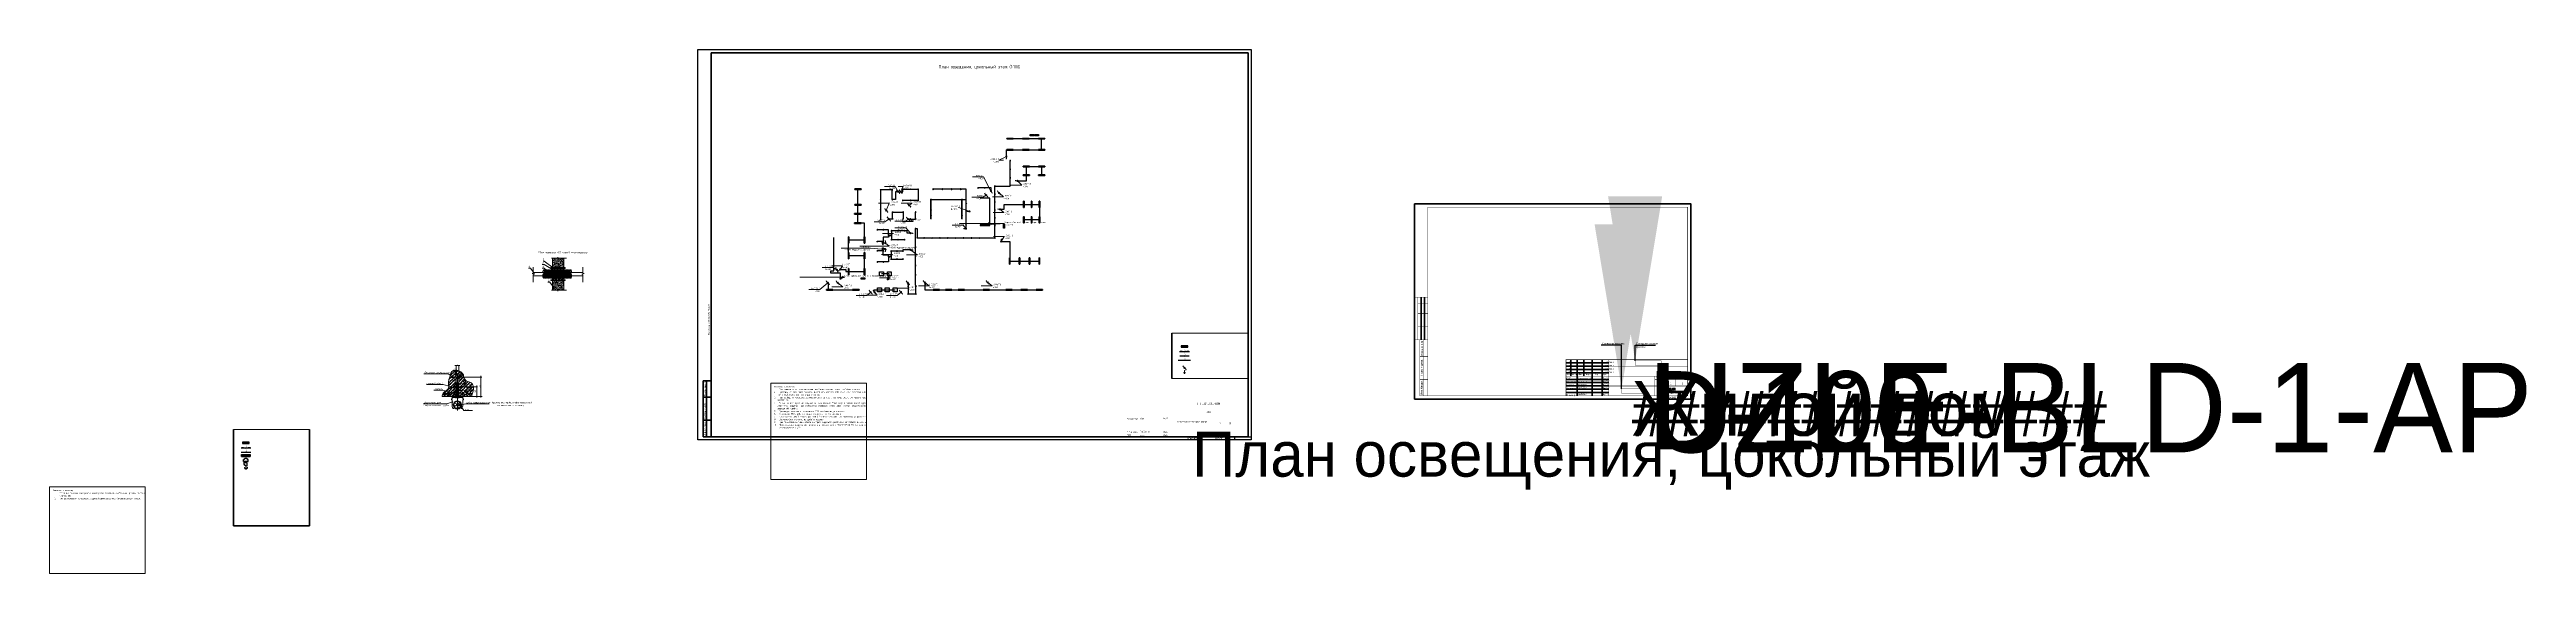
# Paper-space layout 'Свет цоколь' of a CAD drawing. Header units: millimetres. Extents: x -986 to 2779, y -218 to 594.
# The model-space entities are those that its viewports show. They can reach past a viewport. Long polylines and large blocks are cut down to what shows.
import ezdxf
from ezdxf import colors
from ezdxf.entities.mleader import LeaderData, LeaderLine
from ezdxf.enums import TextEntityAlignment as Align
from ezdxf.math import Vec2, Vec3

# ---------------------------------------------------------------- set-up
doc = ezdxf.new("R2018")
doc.units = ezdxf.units.MM
doc.set_wipeout_variables(frame=1)
doc.linetypes.add('JIS_02_0.7', pattern=[1.35, 0.75, -0.6])
doc.layers.get('0').update_dxf_attribs({"plot": 0})
doc.layers.add('0_UNC Defpoints ЭОМ', color=6, linetype='Continuous', plot=False)
doc.layers.add('Отключено', color=104, linetype='Continuous', plot=False)
for name, color, linetype in [('0_UNC_0 Лоток', 1, 'Continuous'), ('0_UNC_0 Щит', 1, 'Continuous'), ('0_UNC_1 Сети. Трассы', 1, 'Continuous'), ('0_UNC_1 СКК. Оборудование', 1, 'Continuous'), ('0_UNC_1 СКК. Трассы', 1, 'Continuous'), ('0_UNC_12 ДСУП. Трассы', 104, 'Continuous'), ('0_UNC_2 Розетки. Трассы', 1, 'Continuous'), ('0_UNC_3 Свет. Выключатели 230', 1, 'Continuous'), ('0_UNC_3 Свет. Трассы', 1, 'Continuous'), ('0_UNC_9 ВК. Оборудование', 5, 'Continuous'), ('0_Рамка', 7, 'Continuous'), ('ЩГП', 1, 'Continuous'), ('ЩС-ВК.01', 1, 'Continuous')]:
    doc.layers.add(name, color=color, linetype=linetype)
doc.layers.add('0_UNC_3 Свет. Оборудование', color=7, linetype='Continuous', true_color=0x991b1e)
doc.layers.add('Stamp', color=7, linetype='Continuous', lineweight=40)
doc.layers.add('Таблицы', color=7, linetype='Continuous', lineweight=13)
doc.styles.add('GOST 2.304 A', font='GOST2304A_0.ttf')
doc.styles.add('PDF ISOCPEUR', font='isocpeur.ttf')
doc.styles.add('PDF ISOCPEUR Italic', font='isocpeui.ttf')
doc.styles.get("Standard").update_dxf_attribs({"font": 'arial.ttf'})
doc.styles.add('style1.1', font='ariali.ttf')
doc.styles.add('Unecom', font='GOST2304A_0.ttf', dxfattribs={"height": 2.5})
doc.styles.add('Uzle-txt', font='ARIALN.TTF')
doc.styles.add('СГЕНЕРИР_СТИЛЬ_1', font='')
doc.styles.add('СПДС', font='isocpeur.ttf', dxfattribs={"width": 0.8, "height": 2.5})
doc.styles.get('СГЕНЕРИР_СТИЛЬ_1').set_extended_font_data('Arial Кириллический')
doc.dimstyles.new('М 100', dxfattribs={"dimscale": 0, "dimtxt": 300, "dimasz": 250, "dimexe": 150, "dimexo": 80, "dimgap": 80, "dimtad": 1, "dimdec": 0, "dimtxsty": 'style1.1', "dimblk": 'ARCHTICK', "dimcen": 250, "dimdle": 150, "dimclrd": 256, "dimclrt": 256, "dimaunit": 1, "dimadec": 3, "dimazin": 0, "dimtfac": 1, "dimtdec": 0, "dimtmove": 1, "dimatfit": 3, "dimfxl": 1.25, "dimarcsym": 0})

# ---------------------------------------------------------------- blocks, each defined once
blk = doc.blocks.new('Проход2')
at = {"layer": 'Таблицы'}
for points in [[(-7.7, 32.9), (-7.9, 33), (-20.8, 40.3), (-21.2, 40.3), (-23.7, 40.3)], [(-7, 35.3), (-7.1, 35.4), (-20.8, 45.8), (-21.2, 45.8), (-22.5, 45.8)], [(-9.7, 50.2), (-0.2, 50.2), (0, 51.9), (1.3, 48.6), (1.6, 50.2), (13.3, 50.2)], [(-8.3, 50.2), (-8.3, 35.8)], [(-8.3, 47.2), (-8.2, 47.3)], [(-8.2, 47), (-8.3, 47.3)], [(-8.3, 47.1), (-8.2, 47.1)], [(-8.3, 45.9), (-8.3, 45.9)], [(-8.3, 45.4), (-8.1, 45.5)], [(-8.3, 45.4), (-8.2, 45.3)], [(-8.3, 45), (-8.3, 45)], [(-8.3, 43.7), (-8.3, 43.7)], [(-8.3, 41.6), (-8.3, 41.6)], [(-8.2, 48.9), (-8.2, 48.9)], [(-8.2, 47.9), (-8.2, 47.9)], [(-8.2, 46.9), (-8.2, 46.9)], [(-8.2, 45.3), (-8.1, 45.5)], [(-8, 42.6), (-8.2, 42.6), (-8.1, 42.8)], [(-8.2, 42.6), (-8.2, 42.8)], [(-8.1, 49.9), (-8.1, 49.9)], [(-8.1, 48.3), (-8.1, 48.3)], [(-8.1, 46.9), (-8.1, 46.9)], [(-8.1, 46.4), (-8.1, 46.4)], [(-8.1, 45.9), (-8.1, 45.9)], [(-8.1, 43.7), (-7.8, 43.9)], [(-8.1, 43.7), (-7.8, 43.7)], [(-8, 39.9), (-7.8, 40)], [(-8, 39.9), (-7.8, 39.8), (-7.8, 40)], [(-8, 39.5), (-8, 39.5)], [(-7.9, 48.5), (-7.9, 48.5)], [(-7.9, 44.7), (-7.9, 44.7)], [(-7.8, 43.6), (-7.9, 43.9)], [(-7.9, 41), (-7.9, 41)], [(-7.9, 40.6), (-7.9, 40.6)], [(-7.8, 46.5), (-7.8, 46.5)], [(-7.8, 44.9), (-7.8, 44.9)], [(-7.8, 42.8), (-7.8, 42.8)], [(-7.6, 40.4), (-7.8, 40.4), (-7.6, 40.6)], [(-7.7, 40.3), (-7.8, 40.5)], [(-7.8, 39), (-7.8, 39)], [(-7.7, 50.2), (-7.7, 50.2)], [(-7.7, 45.2), (-7.7, 45.2)], [(-7.7, 43.3), (-7.7, 43.3)], [(-7.7, 40.3), (-7.5, 40.5)], [(-7.7, 40.3), (-7.4, 40.3)], [(-7.6, 47.6), (-7.4, 47.6)], [(-7.6, 47.6), (-7.5, 47.5), (-7.4, 47.6)], [(-7.5, 49.8), (-7.5, 49.8)], [(-7.5, 42.8), (-7.5, 42.8)], [(-7.5, 41.7), (-7.5, 41.7)], [(-7.5, 40.3), (-7.5, 40.5)], [(-7.4, 47.1), (-7.4, 47.1)], [(-7.4, 38.2), (-7.2, 38.3)], [(-7.3, 38.1), (-7.4, 38.3)], [(-7.4, 38.1), (-7.2, 38.1)], [(-7.1, 49.1), (-7.3, 49.1), (-7.2, 49.3)], [(-7.3, 49.1), (-7.3, 49.3)], [(-7.3, 48.1), (-7.3, 48.1)], [(-7.3, 42.1), (-7, 42.2)], [(-7.3, 42.1), (-7.1, 42), (-7, 42.1)], [(-7.3, 42.1), (-7.3, 42.1)], [(-7.2, 47.9), (-7.2, 47.9)], [(-7.2, 44.1), (-7.2, 44.1)], [(-7.2, 40.7), (-7.2, 40.7)], [(-7.2, 40.3), (-7.2, 40.3)], [(-7.2, 40.2), (-7.2, 40.2)], [(-7.1, 46.7), (-7.1, 46.7)], [(-7, 46), (-7, 46)], [(-7, 39.3), (-7, 39.3)], [(-7, 38.3), (-7, 38.3)], [(-6.9, 49.7), (-6.6, 49.8)], [(-6.9, 49.7), (-6.7, 49.6), (-6.7, 49.8)], [(-6.9, 49.4), (-6.9, 49.4)], [(-6.7, 46.9), (-6.9, 46.9), (-6.8, 47.1)], [(-6.9, 46.8), (-6.9, 47)], [(-6.9, 42.2), (-6.9, 42.2)], [(-6.9, 41.2), (-6.9, 41.2)], [(-6.9, 40.2), (-6.9, 40.2)], [(-6.9, 39), (-6.9, 39)], [(-6.9, 38.6), (-6.9, 38.6)], [(-6.8, 45.2), (-6.8, 45.2)], [(-6.8, 44.2), (-6.8, 44.2)], [(-6.8, 43.2), (-6.8, 43.2)], [(-6.8, 42.9), (-6.8, 42.9)], [(-6.7, 48.1), (-6.7, 48.1)], [(-6.7, 47.2), (-6.7, 47.2)], [(-6.7, 46.2), (-6.7, 46.2)], [(-6.7, 43.9), (-6.7, 43.9)], [(-6.7, 43.6), (-6.7, 43.6)], [(-6.6, 50.1), (-6.6, 50.1)], [(-6.6, 49.3), (-6.6, 49.3)], [(-6.6, 49.1), (-6.6, 49.1)], [(-6.6, 48.2), (-6.6, 48.2)], [(-6.5, 48.2), (-6.5, 48.2)], [(-6.5, 46.3), (-6.5, 46.3)], [(-6.3, 44.6), (-6.5, 44.7), (-6.4, 44.8)], [(-6.5, 44.6), (-6.5, 44.8)], [(-6.5, 44.2), (-6.3, 44.3), (-6.4, 44.1), (-6.5, 44.2)], [(-6.4, 41.8), (-6.4, 41.8)], [(-6.3, 47.2), (-6.3, 47.2)], [(-6.3, 40.5), (-6.3, 40.5)], [(-6.2, 48.8), (-6.2, 48.8)], [(-6.2, 45), (-6.2, 45)], [(-6.2, 41.3), (-6.2, 41.3)], [(-6.2, 38.7), (-6, 38.8)], [(-6.2, 38.7), (-6.1, 38.6), (-6, 38.8)], [(-6.1, 46.8), (-6.1, 46.8)], [(-6.1, 45.1), (-6.1, 45.1)], [(-6.1, 43.2), (-6.1, 43.2)], [(-6.1, 43.1), (-6.1, 43.1)], [(-5.9, 42.4), (-6.1, 42.4), (-5.9, 42.6)], [(-6, 42.4), (-6.1, 42.6)], [(-6.1, 39.8), (-6.1, 39.8)], [(-6.1, 39.3), (-6.1, 39.3)], [(-6.1, 38.7), (-6.1, 38.7)], [(-6, 44), (-6, 44)], [(-5.9, 49.7), (-5.9, 49.7)], [(-5.9, 45.1), (-5.9, 45.1)], [(-5.8, 49.4), (-5.8, 49.4)], [(-5.8, 46.4), (-5.6, 46.5)], [(-5.8, 46.4), (-5.7, 46.3), (-5.6, 46.4)], [(-5.8, 37.7), (-5.8, 37.7)], [(-5.7, 49.9), (-5.5, 50.2)], [(-5.7, 50), (-5.4, 50)], [(-5.7, 42), (-5.7, 42)], [(-5.5, 40.2), (-5.7, 40.2), (-5.5, 40.4)], [(-5.6, 40.2), (-5.7, 40.3)], [(-5.7, 40.1), (-5.7, 40.1)], [(-5.6, 43), (-5.6, 43)], [(-5.5, 49.9), (-5.5, 50.2)], [(-5.5, 48.4), (-5.5, 48.4)], [(-5.5, 48.2), (-5.5, 48.2)], [(-5.5, 46.6), (-5.5, 46.6)], [(-5.5, 44.4), (-5.5, 44.4)], [(-5.5, 40.9), (-5.3, 41)], [(-5.5, 40.9), (-5.4, 40.8), (-5.3, 41)], [(-5.5, 40.6), (-5.5, 40.6)], [(-5.5, 39.5), (-5.5, 39.5)], [(-5.5, 38.5), (-5.5, 38.5)], [(-5.4, 42.4), (-5.4, 42.4)], [(-5.4, 41.4), (-5.4, 41.4)], [(-5.4, 40.5), (-5.4, 40.5)], [(-5.4, 39.9), (-5.4, 39.9)], [(-5.3, 49.3), (-5.3, 49.3)], [(-5.3, 46.6), (-5.1, 46.8)], [(-5.3, 46.6), (-5.1, 46.6)], [(-5.3, 44.4), (-5.3, 44.4)], [(-5.3, 43.4), (-5.3, 43.4)], [(-5.3, 40.9), (-5.3, 40.9)], [(-5.3, 38.9), (-5.3, 38.9)], [(-5.2, 48.9), (-5, 49.1)], [(-5.1, 48.9), (-5.2, 49.1)], [(-5.2, 48.9), (-5, 48.9)], [(-5.2, 47.4), (-5.2, 47.4)], [(-5.2, 46.4), (-5.2, 46.4)], [(-5.2, 46.3), (-5.2, 46.3)], [(-5.2, 45.4), (-5.2, 45.4)], [(-5.2, 45.2), (-5.2, 45.2)], [(-5.1, 38), (-5.2, 38), (-5.1, 38.1)], [(-5.2, 37.9), (-5.2, 38.1)], [(-5.1, 49.3), (-5.1, 49.3)], [(-5.1, 48.5), (-4.9, 48.6), (-5, 48.4), (-5.1, 48.5)], [(-5.1, 48.3), (-5.1, 48.3)], [(-5.1, 46.5), (-5.1, 46.8)], [(-5.1, 43.5), (-5.1, 43.5)], [(-5, 48.1), (-5, 48.1)], [(-5, 38.8), (-5, 38.8)], [(-4.9, 46.2), (-4.9, 46.2)], [(-4.9, 44.2), (-4.9, 44.2)], [(-4.9, 43.2), (-4.7, 43.4)], [(-4.9, 43.2), (-4.7, 43.2)], [(-4.6, 46.7), (-4.8, 46.7), (-4.6, 46.9)], [(-4.7, 46.7), (-4.8, 46.8)], [(-4.8, 43), (-4.6, 43.1)], [(-4.8, 43), (-4.6, 42.9), (-4.6, 43.1)], [(-4.7, 49.5), (-4.7, 49.5)], [(-4.7, 43.1), (-4.7, 43.4)], [(-4.7, 40.5), (-4.7, 40.5)], [(-4.6, 45), (-4.6, 45)], [(-4.6, 42.1), (-4.6, 42.1)], [(-4.6, 41), (-4.6, 41)], [(-4.5, 49.1), (-4.5, 49.1)], [(-4.5, 45.3), (-4.5, 45.3)], [(-4.5, 43.1), (-4.5, 43.1)], [(-4.5, 41.6), (-4.5, 41.6)], [(-4.5, 39.8), (-4.3, 40)], [(-4.5, 39.9), (-4.3, 39.8)], [(-4.5, 37.8), (-4.5, 37.8)], [(-4.4, 49.6), (-4.4, 49.6)], [(-4.4, 47.4), (-4.4, 47.4)], [(-4.4, 47.1), (-4.4, 47.1)], [(-4.4, 46.4), (-4.4, 46.4)], [(-4.2, 44.5), (-4.4, 44.5), (-4.2, 44.6)], [(-4.3, 44.4), (-4.4, 44.6)], [(-4.4, 43.4), (-4.4, 43.4)], [(-4.4, 39.6), (-4.4, 39.6)], [(-4.3, 39.8), (-4.3, 40)], [(-4.2, 40), (-4.2, 40)], [(-4.1, 45.3), (-4.1, 45.3)], [(-4.1, 42), (-4.1, 42)], [(-4.1, 40), (-4.1, 40)], [(-4, 46.6), (-4, 46.6)], [(-4, 45.2), (-3.8, 45.3)], [(-4, 45.2), (-3.9, 45.1)], [(-3.8, 42.2), (-4, 42.3), (-3.8, 42.4)], [(-4, 39.7), (-4, 39.7)], [(-4, 38.7), (-4, 38.7)], [(-4, 37.7), (-4, 37.7)], [(-3.9, 45.1), (-3.9, 45.3)], [(-3.9, 42.6), (-3.9, 42.6)], [(-3.9, 42.2), (-3.9, 42.4)], [(-3.9, 41.6), (-3.9, 41.6)], [(-3.9, 40.6), (-3.9, 40.6)], [(-3.9, 37.9), (-3.9, 37.9)], [(-3.8, 48.5), (-3.8, 48.5)], [(-3.8, 44.7), (-3.8, 44.7)], [(-3.8, 44.6), (-3.8, 44.6)], [(-3.8, 43.6), (-3.8, 43.6)], [(-3.8, 43.3), (-3.8, 43.3)], [(-3.8, 42.2), (-3.8, 42.2)], [(-3.8, 40.9), (-3.8, 40.9)], [(-3.7, 49.3), (-3.7, 49.3)], [(-3.7, 47.5), (-3.7, 47.5)], [(-3.7, 46.6), (-3.7, 46.6)], [(-3.7, 45.6), (-3.7, 45.6)], [(-3.5, 39.8), (-3.6, 39.6), (-3.7, 39.7), (-3.5, 39.8)], [(-3.7, 38.9), (-3.7, 38.9)], [(-3.6, 49.5), (-3.6, 49.5)], [(-3.6, 48.6), (-3.6, 48.6)], [(-3.6, 48.5), (-3.6, 48.5)], [(-3.6, 47.5), (-3.6, 47.5)], [(-3.5, 43.5), (-3.5, 43.5)], [(-3.5, 41.2), (-3.5, 41.2)], [(-3.4, 40), (-3.5, 40), (-3.4, 40.2)], [(-3.5, 40), (-3.5, 40.2)], [(-3.4, 48.1), (-3.4, 48.1)], [(-3.3, 47.3), (-3.1, 47.4)], [(-3.3, 47.3), (-3.2, 47.2)], [(-3.3, 46.5), (-3.3, 46.5)], [(-3.3, 46.2), (-3.3, 46.2)], [(-3.2, 47.2), (-3.1, 47.4)], [(-3.2, 39.1), (-3.2, 39.1)], [(-3.2, 38), (-3.2, 38)], [(-2.9, 48.7), (-3.1, 48.7), (-2.9, 48.9)], [(-3.1, 40.4), (-3.1, 40.4)], [(-3, 37.8), (-3.1, 37.8), (-3, 38)], [(-3.1, 37.7), (-3.1, 37.9)], [(-3, 48.7), (-3, 48.9)], [(-3, 45), (-3, 45)], [(-3, 44.4), (-3, 44.4)], [(-3, 43.4), (-3, 43.4)], [(-3, 41.8), (-2.8, 41.9)], [(-3, 41.8), (-2.9, 41.7), (-2.8, 41.9)], [(-2.9, 48.7), (-2.9, 48.7)], [(-2.9, 43.1), (-2.9, 43.1)], [(-2.8, 49.8), (-2.8, 49.8)], [(-2.8, 49.6), (-2.8, 49.6)], [(-2.8, 49.4), (-2.8, 49.4)], [(-2.8, 45.6), (-2.8, 45.6)], [(-2.8, 41.9), (-2.8, 41.9)], [(-2.8, 38.1), (-2.8, 38.1)], [(-2.7, 42.3), (-2.7, 42.3)], [(-2.6, 49.5), (-2.4, 49.6)], [(-2.6, 49.5), (-2.5, 49.4), (-2.4, 49.6)], [(-2.6, 49.5), (-2.3, 49.4)], [(-2.6, 47.4), (-2.6, 47.4)], [(-2.5, 46.5), (-2.6, 46.5), (-2.5, 46.7)], [(-2.6, 46.5), (-2.6, 46.7)], [(-2.6, 43.6), (-2.6, 43.6)], [(-2.6, 39.9), (-2.6, 39.9)], [(-2.5, 49.4), (-2.3, 49.7)], [(-2.5, 47.7), (-2.5, 47.7)], [(-2.5, 41.9), (-2.5, 41.9)], [(-2.5, 40), (-2.5, 40)], [(-2.5, 38.9), (-2.5, 38.9)], [(-2.5, 37.9), (-2.5, 37.9)], [(-2.4, 46.5), (-2.4, 46.5)], [(-2.4, 40.9), (-2.4, 40.9)], [(-2.4, 40.2), (-2.4, 40.2)], [(-2.4, 39.9), (-2.4, 39.9)], [(-2.4, 39.2), (-2.4, 39.2)], [(-2.3, 49.4), (-2.3, 49.7)], [(-2.1, 44), (-2.1, 43.9), (-2.3, 44), (-2.1, 44.1)], [(-2.3, 43.8), (-2.3, 43.8)], [(-2.3, 42.8), (-2.3, 42.8)], [(-2.3, 41.8), (-2.3, 41.8)], [(-2.2, 49.2), (-2.2, 49.2)], [(-2.2, 46.8), (-2.2, 46.8)], [(-2.2, 46.1), (-1.9, 46.1)], [(-2.2, 45.8), (-2.2, 45.8)], [(-2.2, 45.6), (-2.2, 45.6)], [(-2.2, 44.8), (-2.2, 44.8)], [(-2.1, 44.3), (-2.2, 44.3), (-2.1, 44.5)], [(-2.2, 44.5), (-2.2, 44.5)], [(-2.2, 44.2), (-2.2, 44.4)], [(-2.1, 49.9), (-2.1, 49.9)], [(-2.1, 49.7), (-2.1, 49.7)], [(-2.1, 48.7), (-2.1, 48.7)], [(-2.1, 47.8), (-2.1, 47.8)], [(-2.1, 46.1), (-1.9, 46.3)], [(-2.1, 41.2), (-2.1, 41.2)], [(-2.1, 38.8), (-2.1, 38.8)], [(-2.1, 38.1), (-2.1, 38.1)], [(-2, 48.7), (-2, 48.7)], [(-2, 45), (-2, 45)], [(-1.9, 46), (-1.9, 46.3)], [(-1.9, 43.5), (-1.9, 43.5)], [(-1.9, 43.4), (-1.9, 43.4)], [(-1.9, 38.5), (-1.7, 38.6)], [(-1.9, 38.5), (-1.8, 38.4)], [(-1.8, 48), (-1.8, 48)], [(-1.8, 42.7), (-1.5, 42.7)], [(-1.7, 42), (-1.8, 42.1), (-1.7, 42.2)], [(-1.8, 42), (-1.8, 42.2)], [(-1.8, 38.4), (-1.8, 38.6)], [(-1.7, 48.9), (-1.7, 48.9)], [(-1.7, 46.1), (-1.7, 46.1)], [(-1.7, 42.7), (-1.5, 42.9)], [(-1.6, 46.1), (-1.4, 46), (-1.4, 46.2)], [(-1.6, 41.4), (-1.6, 41.4)], [(-1.6, 40.3), (-1.6, 40.3)], [(-1.5, 46.1), (-1.4, 46.2)], [(-1.5, 45.7), (-1.5, 45.7)], [(-1.5, 42.7), (-1.5, 42.9)], [(-1.5, 40.3), (-1.5, 40.3)], [(-1.4, 46.8), (-1.4, 46.8)], [(-1.4, 44.9), (-1.4, 44.9)], [(-1.4, 39.8), (-1.3, 40)], [(-1.4, 39.8), (-1.4, 40)], [(-1.4, 39.8), (-1.2, 39.8)], [(-1.4, 39.3), (-1.1, 39.6)], [(-1.4, 39.4), (-1.1, 39.3)], [(-1.3, 43), (-1.3, 43)], [(-1.3, 39.3), (-1.3, 39.3)], [(-1.2, 49.5), (-1.2, 49.5)], [(-1.1, 40.5), (-1.2, 40.6), (-1, 40.7)], [(-1.1, 44.7), (-1.1, 44.7)], [(-1.1, 40.5), (-1, 40.7)], [(-1.1, 39.3), (-1.1, 39.6)], [(-1, 50), (-1, 50)], [(-1, 49.7), (-1, 49.7)], [(-1, 45.9), (-1, 45.9)], [(-1, 42.2), (-1, 42.2)], [(-1, 41.8), (-1, 41.8)], [(-1, 39.1), (-1, 39.1)], [(-1, 38.4), (-1, 38.4)], [(-1, 38.1), (-1, 38.1)], [(-1, 37.6), (-0.9, 37.8)], [(-1, 37.6), (-1, 37.7)], [(-0.8, 48.5), (-0.9, 48.6), (-0.8, 48.7)], [(-0.9, 48.5), (-0.9, 48.7)], [(-0.9, 47.7), (-0.9, 47.7)], [(-0.9, 43.9), (-0.9, 43.9)], [(-0.9, 41.1), (-0.9, 41.1)], [(-0.9, 40.2), (-0.9, 40.2)], [(-0.9, 40.1), (-0.9, 40.1)], [(-0.9, 39.9), (-0.9, 39.9)], [(-0.8, 48.3), (-0.6, 48.4)], [(-0.8, 48.3), (-0.7, 48.2), (-0.6, 48.3)], [(-0.8, 46.4), (-0.8, 46.4)], [(-0.8, 44), (-0.8, 44)], [(-0.8, 43.1), (-0.8, 43.1)], [(-0.8, 42.6), (-0.8, 42.6)], [(-0.8, 42.1), (-0.8, 42.1)], [(-0.8, 41.5), (-0.8, 41.5)], [(-0.7, 47.9), (-0.7, 47.9)], [(-0.7, 47), (-0.7, 47)], [(-0.7, 46.9), (-0.7, 46.9)], [(-0.7, 46), (-0.7, 46)], [(-0.7, 45), (-0.7, 45)], [(-0.6, 50), (-0.6, 50)], [(-0.6, 49.1), (-0.6, 49.1)], [(-0.6, 49), (-0.6, 49)], [(-0.6, 48), (-0.6, 48)], [(-0.6, 38.7), (-0.6, 38.7)], [(-0.3, 46.3), (-0.5, 46.3), (-0.4, 46.5)], [(-0.5, 46.3), (-0.5, 46.5)], [(-0.5, 42.8), (-0.3, 42.9)], [(-0.5, 42.8), (-0.4, 42.7), (-0.3, 42.9)], [(-0.5, 40.5), (-0.5, 40.5)], [(-0.4, 43.3), (-0.4, 43.3)], [(-0.3, 49), (-0.3, 49)], [(-0.3, 45.8), (-0.3, 45.8)], [(-0.3, 45.3), (-0.3, 45.3)], [(-0.3, 41.5), (-0.3, 41.5)], [(-0.3, 37.8), (-0.3, 37.8)], [(-0.2, 47.9), (-0.2, 47.9)], [(-0.2, 46), (-0.2, 46)], [(-0.2, 38.4), (-0.2, 38.4)], [(-0.1, 50.4), (0.1, 50.5)], [(-0.1, 50.4), (0, 50.3)], [(0.1, 44.1), (-0.1, 44.1), (0, 44.3)], [(-0.1, 44), (-0.1, 44.2)], [(-0.1, 42.7), (-0.1, 42.7)], [(0, 50.3), (0.1, 50.5)], [(0, 43.8), (0, 43.8)], [(0, 40.3), (0, 40.3)], [(0.1, 49.1), (0.1, 49.1)], [(0.1, 48), (0.1, 48)], [(0.2, 45), (0.4, 45)], [(0.2, 44.9), (0.4, 44.8), (0.4, 45)], [(0.2, 44.9), (0.2, 44.9)], [(0.3, 42.9), (0.3, 42.9)], [(0.5, 41.8), (0.3, 41.9), (0.4, 42)], [(0.3, 41.8), (0.3, 42)], [(0.3, 41.7), (0.3, 41.7)], [(0.4, 49.4), (0.4, 49.4)], [(0.4, 47), (0.4, 47)], [(0.5, 39.4), (0.7, 39.4), (0.7, 39.5)], [(0.5, 38.3), (0.5, 38.3)], [(0.6, 49), (0.9, 49.2)], [(0.6, 49), (0.9, 49)], [(0.6, 41.8), (0.6, 41.8)], [(0.6, 41.3), (0.6, 41.3)], [(0.6, 40.3), (0.6, 40.3)], [(0.6, 39.6), (0.6, 39.6)], [(0.6, 39.5), (0.7, 39.5)], [(0.6, 39.3), (0.6, 39.3)], [(0.6, 38.5), (0.6, 38.5)], [(0.7, 50), (0.7, 50)], [(0.7, 46.2), (0.7, 46.2)], [(0.7, 44.9), (0.7, 44.9)], [(0.7, 44.2), (0.7, 44.2)], [(0.7, 43.9), (0.7, 43.9)], [(0.7, 43.2), (0.7, 43.2)], [(0.7, 42.5), (0.7, 42.5)], [(0.7, 42.3), (0.7, 42.3)], [(0.7, 39.9), (0.7, 39.9)], [(0.9, 39.6), (0.7, 39.6), (0.8, 39.8)], [(0.8, 39.6), (0.7, 39.8)], [(0.7, 38.7), (0.7, 38.7)], [(0.9, 48.9), (0.8, 49.2)], [(0.8, 48), (0.8, 48)], [(0.8, 47.2), (0.8, 47.2)], [(0.8, 46.4), (0.8, 46.4)], [(0.8, 46.2), (0.8, 46.2)], [(0.8, 45.2), (0.8, 45.2)], [(0.8, 44.2), (0.8, 44.2)], [(0.8, 40.5), (0.8, 40.5)], [(0.9, 49.2), (0.9, 49.2)], [(0.9, 49.2), (0.9, 49.2)], [(0.9, 48.2), (0.9, 48.2)], [(0.9, 47.1), (1.1, 47.2)], [(0.9, 47.1), (1.1, 47), (1.1, 47.2)], [(1, 49), (1, 49)], [(1, 45.6), (1.2, 45.8)], [(1, 45.6), (1.3, 45.6)], [(1, 38.7), (1, 38.7)], [(1.1, 42.8), (1.1, 42.8)], [(1.4, 48.3), (1.2, 48.4), (1.3, 48.5)], [(1.2, 48.3), (1.2, 48.5)], [(1.2, 48.2), (1.2, 48.2)], [(1.3, 45.5), (1.2, 45.8)], [(1.2, 43.3), (1.2, 43.3)], [(1.3, 41.6), (1.5, 41.7), (1.4, 41.5), (1.2, 41.6)], [(1.3, 39.7), (1.3, 39.7)], [(1.4, 49.3), (1.4, 49.3)], [(1.4, 47.9), (1.4, 47.9)], [(1.4, 46), (1.4, 46)], [(1.4, 45.6), (1.4, 45.6)], [(1.4, 42.2), (1.7, 42.4)], [(1.4, 42.3), (1.7, 42.2)], [(1.4, 41.8), (1.4, 41.8)], [(1.4, 40.7), (1.4, 40.7)], [(1.4, 38.1), (1.4, 38.1)], [(1.5, 46.1), (1.5, 46.1)], [(1.5, 45), (1.5, 45)], [(1.8, 46.1), (1.6, 46.1), (1.7, 46.3)], [(1.7, 46.1), (1.6, 46.3)], [(1.7, 42.2), (1.6, 42.4)], [(1.6, 40.2), (1.6, 40.2)], [(1.7, 49.3), (1.9, 49.3), (1.8, 49.1), (1.7, 49.2)], [(1.7, 38.7), (1.7, 38.7)], [(1.8, 44.8), (1.8, 44.8)], [(1.8, 44), (1.8, 44)], [(1.8, 42.9), (1.8, 42.9)], [(1.8, 38.8), (2.1, 39.1)], [(1.8, 38.9), (2.1, 38.8)], [(2, 49.4), (2, 49.4)], [(2, 49.3), (2, 49.3)], [(2, 43.9), (2.2, 44.1)], [(2.1, 43.9), (2, 44)], [(2, 43.9), (2.2, 43.9)], [(2, 43.8), (2.2, 43.8)], [(2, 43.7), (2.1, 43.6), (2.2, 43.8)], [(2.1, 38.8), (2, 39.1)], [(2.1, 41.9), (2.1, 41.9)], [(2.1, 40.8), (2.1, 40.8)], [(2.1, 40.5), (2.1, 40.5)], [(2.1, 39.5), (2.1, 39.5)], [(2.1, 38.5), (2.1, 38.5)], [(2.2, 43.5), (2.2, 43.5)], [(2.2, 42.5), (2.2, 42.5)], [(2.2, 41.7), (2.2, 41.7)], [(2.2, 41.5), (2.2, 41.5)], [(2.2, 39.8), (2.2, 39.8)], [(2.3, 47.3), (2.3, 47.3)], [(2.3, 46.4), (2.3, 46.4)], [(2.3, 46.2), (2.3, 46.2)], [(2.3, 45.4), (2.3, 45.4)], [(2.3, 44.5), (2.3, 44.5)], [(2.3, 38.3), (2.5, 38.4)], [(2.3, 38.2), (2.5, 38.1), (2.5, 38.3)], [(2.4, 48.4), (2.4, 48.4)], [(2.4, 47.4), (2.4, 47.4)], [(2.4, 46.5), (2.4, 46.5)], [(2.4, 46.3), (2.4, 46.3)], [(2.4, 42.8), (2.4, 42.8)], [(2.6, 41.7), (2.4, 41.7), (2.6, 41.8)], [(2.5, 41.6), (2.4, 41.8)], [(2.4, 39), (2.4, 39)], [(2.5, 49.4), (2.5, 49.4)], [(2.5, 44.5), (2.5, 44.5)], [(2.5, 40.8), (2.5, 40.8)], [(2.5, 39.8), (2.5, 39.8)], [(2.6, 49), (2.6, 49)], [(2.6, 48.3), (2.6, 48.3)], [(2.6, 45.2), (2.6, 45.2)], [(2.6, 38.6), (2.6, 38.6)], [(2.7, 45.9), (2.9, 46)], [(2.7, 45.9), (2.8, 45.8), (2.9, 46)], [(2.8, 43.2), (2.8, 43.2)], [(3, 39.4), (2.8, 39.5), (3, 39.6)], [(2.9, 39.4), (2.8, 39.6)], [(2.8, 37.7), (2.8, 37.7)], [(2.9, 43.1), (2.9, 43.1)], [(2.9, 42), (2.9, 42)], [(3, 47.8), (3, 47.8)], [(3, 47.4), (3, 47.4)], [(3, 45.9), (3, 45.9)], [(3.2, 40.5), (3.2, 40.3), (3, 40.4), (3.2, 40.5)], [(3.1, 48.4), (3.1, 48.4)], [(3.1, 42.1), (3.1, 42.1)], [(3.1, 38.4), (3.1, 38.4)], [(3.2, 49.6), (3.2, 49.6)], [(3.2, 45.9), (3.2, 45.9)], [(3.2, 41), (3.2, 41)], [(3.2, 40.1), (3.2, 40.1)], [(3.5, 48.2), (3.3, 48.2), (3.5, 48.3)], [(3.4, 48.1), (3.3, 48.3)], [(3.4, 48), (3.6, 48.1)], [(3.4, 48), (3.6, 47.9), (3.6, 48.1)], [(3.4, 46.3), (3.4, 46.3)], [(3.4, 44.7), (3.4, 44.7)], [(3.4, 42.8), (3.4, 42.8)], [(3.5, 49.3), (3.5, 49.3)], [(3.5, 38.9), (3.5, 38.9)], [(3.5, 37.8), (3.5, 37.8)], [(3.5, 37.7), (3.5, 37.7)], [(3.6, 40.7), (3.6, 40.7)], [(3.6, 39.7), (3.6, 39.7)], [(3.6, 38.7), (3.6, 38.7)], [(3.9, 45.9), (3.7, 46), (3.9, 46.1)], [(3.8, 45.9), (3.7, 46.1)], [(3.7, 44.2), (3.7, 44.2)], [(3.7, 43.2), (3.7, 43.2)], [(3.7, 42.6), (4, 42.7)], [(3.7, 42.7), (3.7, 42.7)], [(3.7, 42.5), (3.9, 42.4), (4, 42.6)], [(3.7, 41.7), (3.7, 41.7)], [(3.8, 48.5), (4, 48.7)], [(3.8, 48.5), (4, 48.5)], [(3.8, 48.5), (3.8, 48.5)], [(3.8, 45.6), (3.8, 45.6)], [(3.8, 44.7), (3.8, 44.7)], [(3.8, 43.7), (3.8, 43.7)], [(3.8, 41.6), (3.8, 41.6)], [(3.8, 39.7), (3.8, 39.7)], [(3.9, 49.6), (3.9, 49.6)], [(3.9, 48.6), (3.9, 48.6)], [(3.9, 47.6), (3.9, 47.6)], [(3.9, 46.6), (3.9, 46.6)], [(4, 49.6), (4, 49.6)], [(4, 48.4), (4, 48.7)], [(4, 46.2), (4, 46.2)], [(4, 42.1), (4, 42.1)], [(4.1, 50.2), (4.2, 50.2)], [(4.1, 50.2), (4.3, 50.1), (4.3, 50.2)], [(4.3, 43.7), (4.1, 43.7), (4.3, 43.9)], [(4.2, 43.7), (4.1, 43.9)], [(4.1, 43.1), (4.1, 43.1)], [(4.1, 39.3), (4.1, 39.3)], [(4.2, 48.9), (4.2, 48.9)], [(4.2, 47.5), (4.2, 47.5)], [(4.2, 46.8), (4.2, 46.8)], [(4.2, 45.1), (4.4, 45.3)], [(4.2, 45.1), (4.4, 45.1)], [(4.2, 38.5), (4.2, 38.5)], [(4.3, 48.6), (4.3, 48.6)], [(4.3, 44.8), (4.3, 44.8)], [(4.3, 41.1), (4.3, 41.1)], [(4.3, 40.1), (4.3, 40.1)], [(4.3, 39), (4.3, 39)], [(4.4, 45), (4.4, 45.3)], [(4.4, 44.3), (4.4, 44.3)], [(4.4, 43.1), (4.4, 43.1)], [(4.5, 47.7), (4.5, 47.7)], [(4.5, 45.4), (4.5, 45.4)], [(4.7, 44.8), (4.6, 44.6), (4.5, 44.7), (4.7, 44.8)], [(4.6, 49.7), (4.6, 49.7)], [(4.6, 45.8), (4.6, 45.8)], [(4.6, 41.7), (4.8, 42)], [(4.6, 41.8), (4.8, 41.7)], [(4.7, 41.5), (4.6, 41.5), (4.7, 41.7)], [(4.6, 41.4), (4.6, 41.6)], [(4.6, 38), (4.6, 38)], [(4.8, 43.3), (4.8, 43.3)], [(4.8, 41.7), (4.8, 42)], [(4.8, 40), (4.8, 40)], [(4.8, 39.2), (5, 39.3)], [(4.8, 39.2), (4.9, 39.1), (5, 39.3)], [(4.8, 38.7), (4.8, 38.7)], [(4.9, 49.9), (4.9, 49.9)], [(4.9, 46.2), (4.9, 46.2)], [(4.9, 42.4), (4.9, 42.4)], [(5, 50.2), (5, 50.2)], [(5, 50.2), (5.2, 50.2)], [(5, 48.7), (5, 48.7)], [(5, 44.7), (5, 44.7)], [(5, 42.7), (5, 42.7)], [(5.1, 39.2), (5, 39.3), (5.1, 39.4)], [(5, 39.2), (5, 39.4)], [(5, 38.3), (5.2, 38.6)], [(5, 38.4), (5.2, 38.3)], [(5, 37.9), (5, 37.9)], [(5.1, 50.2), (5.1, 50.2)], [(5.1, 49.3), (5.1, 49.3)], [(5.1, 41.2), (5.1, 41.2)], [(5.1, 40.9), (5.1, 40.9)], [(5.1, 40.2), (5.1, 40.2)], [(5.1, 39.9), (5.1, 39.9)], [(5.1, 38.9), (5.1, 38.9)], [(5.2, 46.9), (5.4, 46.9)], [(5.2, 46.8), (5.3, 46.7), (5.4, 46.9)], [(5.2, 45.5), (5.2, 45.5)], [(5.2, 43.9), (5.2, 43.9)], [(5.2, 42.9), (5.2, 42.9)], [(5.2, 41.9), (5.2, 41.9)], [(5.2, 38.3), (5.2, 38.6)], [(5.3, 46.6), (5.3, 46.6)], [(5.3, 45.8), (5.3, 45.8)], [(5.3, 44.9), (5.3, 44.9)], [(5.4, 48.8), (5.4, 48.8)], [(5.4, 48), (5.6, 48.2)], [(5.5, 48), (5.4, 48.1)], [(5.4, 48), (5.6, 48)], [(5.4, 47.8), (5.4, 47.8)], [(5.4, 46.8), (5.4, 46.8)], [(5.4, 41.6), (5.4, 41.6)], [(5.4, 39.6), (5.4, 39.6)], [(5.4, 39.1), (5.4, 39.1)], [(5.5, 49.8), (5.5, 49.8)], [(5.5, 46.2), (5.5, 46.2)], [(5.5, 41.4), (5.7, 41.4)], [(5.5, 41.4), (5.7, 41.3), (5.7, 41.4)], [(5.6, 44.5), (5.6, 44.5)], [(5.7, 49.8), (5.7, 49.8)], [(5.8, 48.9), (5.8, 48.9)], [(6, 45.7), (5.8, 45.8), (6, 45.9)], [(5.8, 41.3), (5.8, 41.3)], [(5.8, 38.5), (5.8, 38.5)], [(6.1, 49.1), (6.1, 48.9), (5.9, 49), (6.1, 49.1)], [(5.9, 47.1), (5.9, 47.1)], [(5.9, 45.7), (5.9, 45.9)], [(5.9, 43.4), (5.9, 43.4)], [(5.9, 43.1), (5.9, 43.1)], [(5.9, 42.4), (5.9, 42.4)], [(5.9, 39.6), (5.9, 39.6)], [(6, 48.9), (6, 48.9)], [(6, 46.7), (6, 46.7)], [(6, 45.1), (6, 45.1)], [(6, 41.4), (6, 41.4)], [(6.1, 47.8), (6.1, 47.8)], [(6.1, 47.7), (6.1, 47.7)], [(6.2, 45.8), (6.2, 45.8)], [(6.2, 43.5), (6.5, 43.6)], [(6.2, 43.5), (6.4, 43.4)], [(6.2, 40.3), (6.2, 40.3)], [(6.4, 43.5), (6.3, 43.5), (6.4, 43.7)], [(6.3, 43.5), (6.3, 43.7)], [(6.4, 45.7), (6.4, 45.7)], [(6.4, 43.4), (6.4, 43.6)], [(6.4, 40), (6.4, 40)], [(6.5, 44.6), (6.5, 44.6)], [(6.5, 38.2), (6.5, 38.2)], [(6.6, 50.2), (6.6, 50.2)], [(6.6, 46.5), (6.6, 46.5)], [(6.6, 42.7), (6.6, 42.7)], [(6.6, 42.7), (6.6, 42.7)], [(6.6, 42.5), (6.6, 42.5)], [(6.6, 40.1), (6.6, 40.1)], [(6.6, 39.1), (6.6, 39.1)], [(6.6, 39), (6.6, 39)], [(6.6, 38.2), (6.6, 38.2)], [(6.6, 38), (6.8, 38.1), (6.7, 37.9), (6.6, 38)], [(6.7, 49.2), (6.7, 49.2)], [(6.7, 43.6), (6.7, 43.6)], [(6.7, 42.1), (6.7, 42.1)], [(6.9, 41.3), (6.7, 41.3), (6.8, 41.5)], [(6.7, 41.3), (6.7, 41.4)], [(6.7, 41.1), (6.7, 41.1)], [(6.8, 48.9), (6.8, 48.9)], [(6.8, 47.8), (6.8, 47.8)], [(6.8, 45.1), (6.8, 45.1)], [(6.8, 44.1), (6.8, 44.1)], [(6.8, 43.1), (6.8, 43.1)], [(6.9, 48), (7.2, 48)], [(6.9, 48), (6.9, 48)], [(6.9, 47), (6.9, 47)], [(6.9, 46.1), (6.9, 46.1)], [(6.9, 41.5), (6.9, 41.5)], [(7, 50), (7, 50)], [(7, 49), (7, 49)], [(7, 48), (7.2, 48.2)], [(7.1, 45.6), (7, 45.7), (7.2, 45.7)], [(7, 41.5), (7, 41.5)], [(7, 39.6), (7, 39.6)], [(7.1, 46.8), (7.1, 46.8)], [(7.1, 46.1), (7.1, 46.1)], [(7.1, 45.6), (7.2, 45.7)], [(7.3, 39.1), (7.1, 39.1), (7.2, 39.2)], [(7.1, 39), (7.1, 39.2)], [(7.3, 50), (7.2, 50), (7.3, 50.2)], [(7.2, 50), (7.2, 50.2)], [(7.2, 47.9), (7.2, 48.2)], [(7.2, 38.3), (7.2, 38.3)], [(7.3, 48.8), (7.3, 48.8)], [(7.3, 44.6), (7.6, 44.8)], [(7.3, 44.6), (7.6, 44.6)], [(7.3, 40.2), (7.5, 40.3)], [(7.3, 40.2), (7.4, 40.1), (7.5, 40.2)], [(7.3, 39.4), (7.3, 39.4)], [(7.4, 44.7), (7.4, 44.7)], [(7.4, 43.7), (7.4, 43.7)], [(7.4, 38.4), (7.4, 38.4)], [(7.5, 43), (7.5, 43)], [(7.6, 50.1), (7.6, 50.1)], [(7.6, 49), (7.6, 49)], [(7.7, 47.8), (7.6, 47.8), (7.7, 48)], [(7.6, 47.8), (7.6, 48)], [(7.6, 47.4), (7.6, 47.4)], [(7.6, 44.6), (7.6, 44.8)], [(7.6, 43.7), (7.6, 43.7)], [(7.6, 39.9), (7.6, 39.9)], [(7.7, 49.2), (7.7, 49.2)], [(7.7, 47.8), (7.9, 47.9)], [(7.7, 47.8), (7.8, 47.7)], [(7.7, 47.6), (7.7, 47.6)], [(7.7, 45.7), (7.7, 45.7)], [(7.7, 45.4), (7.7, 45.4)], [(7.7, 42.7), (7.7, 42.7)], [(7.7, 41.7), (7.7, 41.7)], [(7.7, 41.2), (8, 41.5)], [(7.7, 41.3), (8, 41.2)], [(7.7, 37.9), (7.7, 37.9)], [(7.8, 47.7), (7.9, 47.9)], [(7.9, 48), (7.9, 48)], [(8, 41.2), (7.9, 41.5)], [(8.1, 45.6), (8, 45.6), (8.1, 45.8)], [(8, 45.6), (8, 45.7)], [(8, 42.3), (8.2, 42.4), (8.1, 42.2), (8, 42.3)], [(8, 39.9), (8, 39.9)], [(8, 39.5), (8, 39.5)], [(8.1, 44.5), (8.1, 44.5)], [(8.1, 40.6), (8.1, 40.6)], [(8.1, 39.4), (8.1, 39.4)], [(8.1, 38.4), (8.1, 38.4)], [(8.1, 37.8), (8.4, 38.1)], [(8.1, 37.9), (8.4, 37.8)], [(8.2, 45.9), (8.2, 45.9)], [(8.2, 44.8), (8.2, 44.8)], [(8.2, 42.6), (8.2, 42.6)], [(8.2, 42.3), (8.2, 42.3)], [(8.2, 41.3), (8.2, 41.3)], [(8.2, 40.3), (8.2, 40.3)], [(8.3, 50.2), (8.3, 50.2)], [(8.3, 49.1), (8.3, 49.1)], [(8.3, 46.8), (8.3, 46.8)], [(8.3, 44.3), (8.3, 44.3)], [(8.3, 43.3), (8.3, 43.3)], [(8.3, 43), (8.3, 43)], [(8.3, 39.3), (8.3, 39.3)], [(8.4, 37.8), (8.3, 38.1)], [(8.6, 50), (8.6, 49.8), (8.4, 50), (8.6, 50)], [(8.4, 47.2), (8.4, 47.2)], [(8.4, 46.3), (8.4, 46.3)], [(8.4, 45.3), (8.4, 45.3)], [(8.6, 43.3), (8.4, 43.4), (8.5, 43.5)], [(8.4, 43.3), (8.4, 43.5)], [(8.4, 38.5), (8.4, 38.5)], [(8.5, 50.2), (8.5, 50.2)], [(8.5, 49.2), (8.5, 49.2)], [(8.5, 48.2), (8.5, 48.2)], [(8.5, 43.8), (8.5, 43.8)], [(8.5, 41.4), (8.5, 41.4)], [(8.6, 39.5), (8.6, 39.5)], [(8.7, 49.2), (8.7, 49.2)], [(8.7, 46), (8.7, 46)], [(8.7, 44.5), (8.9, 44.6)], [(8.7, 44.5), (8.9, 44.4), (8.9, 44.5)], [(8.8, 41.7), (8.8, 41.7)], [(9, 41.1), (8.8, 41.1), (8.9, 41.3)], [(8.8, 41.1), (8.8, 41.3)], [(8.8, 40.6), (8.8, 40.6)], [(8.9, 48.7), (8.9, 48.7)], [(9, 47.1), (9, 47.1)], [(9, 46), (9, 46)], [(9, 38.3), (9, 38.3)], [(9.1, 42.9), (9.1, 42.9)], [(9.1, 39.6), (9.1, 39.6)], [(9.1, 39), (9.2, 39)], [(9.1, 39), (9.2, 38.9)], [(9.2, 50.2), (9.2, 35.8)], [(-35.9, 27.1), (-36, 27.3), (-41.6, 34.8), (-42, 34.8), (-44.6, 34.8)], [(-37.3, 36.6), (-37.3, 27.2), (-39, 27), (-35.7, 25.7), (-37.3, 25.4), (-37.3, 13.7)], [(-20.7, 28.5), (-37.3, 28.5)], [(-22.9, 23.4), (-37.3, 23.4)], [(-16.8, 31.5), (-16.9, 31.6), (-20.8, 34.8), (-21.2, 34.8), (-23.7, 34.8)], [(-22.1, 20.4), (-21.8, 20.4)], [(-21.8, 32.3), (-20.4, 32.3), (-20.4, 26), (-20.4, 19.6), (-21.8, 19.6), (-21.8, 26), (-21.8, 26.4)], [(-19.4, 20.4), (-20.4, 20.4), (-20.4, 26), (-20.4, 31.5), (-19.4, 31.5)], [(-18, 20.4), (-18, 26), (-18, 19.6), (-19.4, 19.6), (-19.4, 26), (-19.4, 32.3), (-18, 32.3), (-18, 26), (-18, 31.5), (-17, 31.5)], [(-18, 31.5), (-18, 26), (-18, 20.4), (-17, 20.4)], [(-14.6, 20.4), (-15.6, 20.4), (-15.6, 26), (-15.6, 19.6), (-17, 19.6), (-17, 26), (-17, 32.3), (-15.6, 32.3), (-15.6, 26), (-15.6, 31.5), (-14.6, 31.5)], [(-6.6, 5.8), (-6.7, 5.9), (-12.3, 13.5), (-12.8, 13.5), (-15, 13.5)], [(-13.2, 20.4), (-13.2, 26), (-13.2, 19.6), (-14.6, 19.6), (-14.6, 26), (-14.6, 32.3), (-13.2, 32.3), (-13.2, 26), (-13.2, 31.5), (-12.3, 31.5)], [(-13.2, 31.5), (-13.2, 26), (-13.2, 20.4), (-12.3, 20.4)], [(-9.9, 20.4), (-10.9, 20.4), (-10.9, 26), (-10.9, 19.6), (-12.3, 19.6), (-12.3, 26), (-12.3, 32.3), (-10.9, 32.3), (-10.9, 26), (-10.9, 31.5), (-9.9, 31.5)], [(-10.4, 34.5), (-9.8, 35.1), (-9.1, 35.8)], [(-10.4, 16.5), (-9.5, 17.4)], [(-8.5, 20.4), (-8.5, 26), (-8.5, 19.6), (-9.9, 19.6), (-9.9, 26), (-9.9, 32.3), (-8.5, 32.3), (-8.5, 26), (-8.5, 31.5), (-7.5, 31.5)], [(-9.7, 1.7), (-0.2, 1.7), (0, 0), (1.3, 3.3), (1.6, 1.7), (13.3, 1.7)], [(-9.3, 16.1), (-8, 17.4), (-5.3, 20)], [(-8.8, 34.5), (-7.5, 35.8)], [(-8.5, 31.5), (-8.5, 26), (-8.5, 20.4), (-7.5, 20.4)], [(-8.3, 34.5), (-8.3, 32.3)], [(-7.9, 32.3), (-8.3, 32.7)], [(-8.3, 17.4), (-8.3, 20)], [(-6.5, 17.4), (-8.3, 19.2)], [(-8.3, 1.7), (-8.3, 16.1)], [(-8.3, 14.5), (-8.3, 14.5)], [(-8.3, 12.6), (-8.3, 12.6)], [(-8.3, 9.9), (-8.3, 9.9)], [(-8.3, 9.7), (-8.2, 9.7)], [(-8.3, 6.1), (-8.3, 6.1)], [(-8.3, 6.1), (-8.3, 6.1)], [(-8.3, 4.7), (-8.3, 4.7)], [(-8.3, 3.7), (-8.3, 3.7)], [(-8.2, 8.6), (-8.2, 8.6)], [(-8.2, 6.7), (-8.2, 6.7)], [(-8.2, 5.7), (-8.2, 5.7)], [(-8.2, 2.2), (-8.2, 2.2)], [(-8.1, 13.7), (-7.9, 13.8)], [(-8.1, 13.7), (-8, 13.5), (-7.9, 13.7)], [(-8.1, 9.7), (-8.1, 9.7)], [(-8.1, 8.7), (-8.1, 8.7)], [(-8.1, 7.7), (-8.1, 7.7)], [(-8, 37.2), (-8, 37.2)], [(-8, 36), (-8, 36)], [(-8, 14.7), (-8, 14.7)], [(-8, 13.9), (-8, 13.9)], [(-8, 12.6), (-8, 12.6)], [(-8, 11.6), (-8, 11.6)], [(-8, 11), (-8, 11)], [(-8, 10.6), (-8, 10.6)], [(-7.8, 7.5), (-8, 7.5), (-7.9, 7.7)], [(-8, 7.5), (-8, 7.6)], [(-8, 7.2), (-8, 7.2)], [(-8, 6.8), (-8, 6.8)], [(-8, 3.5), (-8, 3.5)], [(-7.9, 15.6), (-7.9, 15.6)], [(-7.9, 14.6), (-7.9, 14.6)], [(-7.9, 13.6), (-7.9, 13.6)], [(-7.9, 12.7), (-7.9, 12.7)], [(-7.9, 11.4), (-7.9, 11.4)], [(-7.9, 9), (-7.9, 9)], [(-7.9, 6.5), (-7.9, 6.5)], [(-7.9, 5.4), (-7.9, 5.4)], [(-7.9, 5.2), (-7.9, 5.2)], [(-7.8, 9.5), (-7.8, 9.5)], [(-7.8, 8.2), (-7.6, 8.3), (-7.6, 8.1), (-7.8, 8.2)], [(-7.7, 37.4), (-7.7, 37.4)], [(-7.7, 36.3), (-7.7, 36.3)], [(-7.7, 16), (-7.7, 16)], [(-7.7, 13.8), (-7.5, 14)], [(-7.7, 13.8), (-7.5, 13.8)], [(-7.7, 11.8), (-7.7, 11.8)], [(-7.7, 10.8), (-7.7, 10.8)], [(-7.4, 5.3), (-7.6, 5.3), (-7.5, 5.4)], [(-7.6, 5.2), (-7.6, 5.4)], [(-7.6, 4.4), (-7.6, 4.4)], [(-7.6, 3.7), (-7.6, 3.7)], [(-7.5, 37.5), (-7.5, 37.5)], [(-5.1, 20.4), (-6.1, 20.4), (-6.1, 26), (-6.1, 19.6), (-7.5, 19.6), (-7.5, 26), (-7.5, 32.3), (-6.1, 32.3), (-6.1, 26), (-6.1, 31.5), (-5.1, 31.5)], [(-7.5, 13.7), (-7.5, 14)], [(-7.5, 8.3), (-7.5, 8.3)], [(-7.5, 2.7), (-7.3, 2.8)], [(-7.5, 2.7), (-7.3, 2.6), (-7.3, 2.8)], [(-7.4, 15.8), (-7.2, 15.9)], [(-7.4, 15.8), (-7.3, 15.7), (-7.2, 15.9)], [(-7.4, 9.7), (-7.4, 9.7)], [(-7.4, 6.4), (-7.4, 6.4)], [(-7.3, 36.9), (-7, 37.2)], [(-7.3, 37), (-7, 36.9)], [(-7.3, 14.1), (-7.3, 14.1)], [(-7.3, 12.9), (-7.3, 12.9)], [(-7.3, 10.4), (-7.1, 10.6)], [(-7.3, 10.4), (-7.1, 10.4)], [(-7.3, 10.3), (-7.3, 10.3)], [(-7.3, 6.6), (-7.3, 6.6)], [(-7.3, 2.8), (-7.3, 2.8)], [(-7.2, 36.6), (-7.2, 36.6)], [(-7.2, 15.1), (-7.2, 15.1)], [(-7, 3), (-7.2, 3), (-7, 3.2)], [(-7.1, 3), (-7.2, 3.2)], [(-7.2, 2.3), (-7.2, 2.3)], [(-7, 36.9), (-7.1, 37.1)], [(-7.1, 36.3), (-7.1, 36.3)], [(-7.1, 15.6), (-7.1, 15.6)], [(-6.9, 14), (-7.1, 14), (-7, 14.2)], [(-7.1, 14), (-7.1, 14.2)], [(-7.1, 10.4), (-7.1, 10.6)], [(-7.1, 10.3), (-6.9, 10.4)], [(-7.1, 10.3), (-6.9, 10.2), (-6.9, 10.4)], [(-7.1, 7.6), (-7.1, 7.6)], [(-7.1, 6.6), (-7.1, 6.6)], [(-7, 37.3), (-7, 37.3)], [(-6.8, 35.9), (-7, 35.9), (-6.8, 36.1)], [(-6.9, 35.9), (-7, 36.1)], [(-7, 11.9), (-7, 11.9)], [(-7, 5.2), (-7, 5.2)], [(-7, 3.3), (-7, 3.3)], [(-6.9, 37.5), (-6.9, 37.5)], [(-6.9, 36.6), (-6.7, 36.7), (-6.8, 36.5), (-6.9, 36.6)], [(-6.9, 13), (-6.9, 13)], [(-6.9, 9.8), (-6.9, 9.8)], [(-6.9, 7), (-6.7, 7.3)], [(-6.9, 7.1), (-6.7, 7)], [(-6.8, 37.1), (-6.8, 37.1)], [(-6.8, 5.5), (-6.8, 5.5)], [(-6.7, 4.8), (-6.5, 4.9), (-6.6, 4.7), (-6.8, 4.8)], [(-6.8, 4), (-6.8, 4)], [(-6.8, 3), (-6.8, 3)], [(-6.8, 2), (-6.8, 2)], [(-6.7, 14.5), (-6.7, 14.5)], [(-6.7, 12.5), (-6.7, 12.5)], [(-6.5, 11.8), (-6.7, 11.8), (-6.6, 12)], [(-6.6, 11.7), (-6.7, 11.9)], [(-6.7, 7), (-6.7, 7.3)], [(-6.7, 5.9), (-6.7, 5.9)], [(-6.7, 4.9), (-6.7, 4.9)], [(-6.6, 36.5), (-6.6, 36.5)], [(-6.6, 10.9), (-6.6, 10.9)], [(-6.6, 8.9), (-6.6, 8.9)], [(-6.6, 7.9), (-6.6, 7.9)], [(-6.6, 6.9), (-6.6, 6.9)], [(-6.6, 2.2), (-6.6, 2.2)], [(-6.5, 35.9), (-6.5, 35.9)], [(-6.5, 32.3), (-4.3, 34.5), (-3, 35.8)], [(-6.5, 11.9), (-6.5, 11.9)], [(-6.5, 10.9), (-6.5, 10.9)], [(-6.5, 9.9), (-6.5, 9.9)], [(-6.5, 6.8), (-6.5, 6.8)], [(-6.5, 3.6), (-6.3, 3.9)], [(-6.5, 3.7), (-6.3, 3.6)], [(-6.5, 3.5), (-6.5, 3.5)], [(-6.5, 2.4), (-6.5, 2.4)], [(-6.4, 16.1), (-5, 17.4)], [(-6.4, 14.8), (-6.4, 14.8)], [(-6.4, 13.8), (-6.4, 13.8)], [(-6.4, 12.8), (-6.4, 12.8)], [(-6.4, 12.5), (-6.1, 12.6), (-6.2, 12.4), (-6.4, 12.5)], [(-6.3, 15.8), (-6.3, 15.8)], [(-6.3, 15), (-6.3, 15)], [(-6.3, 11.4), (-6.3, 11.4)], [(-6.3, 11.3), (-6.3, 11.3)], [(-6.1, 9.5), (-6.3, 9.5), (-6.1, 9.7)], [(-6.2, 9.5), (-6.3, 9.7)], [(-6.3, 8.8), (-6.3, 8.8)], [(-6.3, 7.7), (-6.3, 7.7)], [(-6.3, 7.5), (-6.3, 7.5)], [(-6.3, 3.6), (-6.3, 3.9)], [(-6.3, 3.8), (-6.3, 3.8)], [(-6.2, 37.5), (-6.2, 37.5)], [(-6.2, 13.1), (-6.2, 13.1)], [(-6.2, 13), (-6.2, 13)], [(-6.2, 9.4), (-6.2, 9.4)], [(-6.2, 9.3), (-6.2, 9.3)], [(-6.2, 5.5), (-6.2, 5.5)], [(-6.2, 1.8), (-6.2, 1.8)], [(-6.1, 16), (-6.1, 16)], [(-6.1, 14.2), (-6.1, 14.2)], [(-6.1, 3.7), (-6.1, 3.7)], [(-6, 7), (-5.8, 7.1)], [(-6, 7), (-5.9, 6.9), (-5.8, 7)], [(-6, 6.7), (-6, 6.7)], [(-5.9, 37.4), (-5.9, 37.4)], [(-5.9, 34.5), (-4.6, 35.8)], [(-5.9, 8.3), (-5.9, 8.3)], [(-5.7, 7.3), (-5.9, 7.3), (-5.7, 7.5)], [(-5.8, 7.3), (-5.9, 7.5)], [(-5.8, 12.1), (-5.8, 12.1)], [(-5.8, 6.4), (-5.8, 6.4)], [(-3.4, 32.3), (-5.7, 34.5)], [(-5.7, 12.9), (-5.7, 12.9)], [(-5.7, 4.6), (-5.7, 4.6)], [(-5.7, 3.6), (-5.7, 3.6)], [(-5.6, 36.5), (-5.6, 36.5)], [(-5.6, 14.6), (-5.4, 14.7)], [(-5.6, 14.6), (-5.5, 14.5), (-5.4, 14.7)], [(-5.6, 14.4), (-5.6, 14.4)], [(-5.6, 10.6), (-5.6, 10.6)], [(-5.6, 8.9), (-5.6, 8.9)], [(-5.6, 6.9), (-5.6, 6.9)], [(-5.6, 3.1), (-5.6, 3.1)], [(-5.5, 37.5), (-5.5, 37.5)], [(-5.5, 36.9), (-5.5, 36.9)], [(-5.5, 15.6), (-5.5, 15.6)], [(-5.5, 10), (-5.5, 10)], [(-5.5, 5.1), (-5.3, 5.3)], [(-5.4, 5.1), (-5.5, 5.2)], [(-5.5, 5.2), (-5.5, 5.2)], [(-5.5, 5.1), (-5.3, 5.1)], [(-5.2, 16), (-5.4, 16), (-5.4, 16.1), (-5.4, 16)], [(-5.4, 15.3), (-5.4, 15.3)], [(-5.4, 14.3), (-5.4, 14.3)], [(-5.4, 3.3), (-5.4, 3.3)], [(-5.4, 2.5), (-5.4, 2.5)], [(-5.3, 9.8), (-5.3, 9.8)], [(-5.3, 9.1), (-5.1, 9.2)], [(-5.3, 9.1), (-5.2, 9), (-5.1, 9.2)], [(-5.3, 4.1), (-5.3, 4.1)], [(-5.3, 3.2), (-5.3, 3.2)], [(-5.3, 2.2), (-5.3, 2.2)], [(-5.2, 37), (-5.2, 37)], [(-5.2, 7.9), (-5.2, 7.9)], [(-5.2, 7.1), (-5.2, 7.1)], [(-5.2, 6.1), (-5.2, 6.1)], [(-5.2, 5.1), (-5.2, 5.1)], [(-3.7, 20.4), (-3.7, 26), (-3.7, 19.6), (-5.1, 19.6), (-5.1, 26), (-5.1, 32.3), (-3.7, 32.3), (-3.7, 26), (-3.7, 31.5), (-2.8, 31.5)], [(-5.1, 14.4), (-5.1, 14.4)], [(-5.1, 13.2), (-5.1, 13.2)], [(-5.1, 12.5), (-5.1, 12.5)], [(-5.1, 9.1), (-5.1, 9.1)], [(-5.1, 8.1), (-5.1, 8.1)], [(-4.9, 2.8), (-5.1, 2.9), (-4.9, 3)], [(-5.1, 2.1), (-5.1, 2.1)], [(-4.8, 13.8), (-5, 13.8), (-4.8, 14)], [(-4.9, 13.8), (-5, 14)], [(-5, 12), (-5, 12)], [(-5, 11), (-5, 11)], [(-5, 10.1), (-5, 10.1)], [(-4.8, 3.7), (-4.8, 3.5), (-5, 3.6), (-4.8, 3.7)], [(-5, 2.8), (-5, 3)], [(-4.9, 35.9), (-4.9, 35.9)], [(-4.9, 15), (-4.9, 15)], [(-4.9, 14), (-4.9, 14)], [(-4.9, 13), (-4.9, 13)], [(-4.9, 6.7), (-4.9, 6.7)], [(-4.9, 5.8), (-4.9, 5.8)], [(-4.9, 4.7), (-4.9, 4.7)], [(-4.8, 35.8), (-4.7, 35.9)], [(-4.8, 35.8), (-4.8, 35.9)], [(-4.8, 16.1), (-3.5, 17.4), (-0.8, 20)], [(-4.8, 16), (-4.8, 16)], [(-4.8, 10.1), (-4.8, 10.1)], [(-4.7, 36.7), (-4.7, 36.7)], [(-4.7, 11.3), (-4.7, 11.3)], [(-4.7, 11.2), (-4.7, 11.2)], [(-4.7, 9.4), (-4.7, 9.4)], [(-2, 17.4), (-4.6, 20)], [(-4.6, 15.9), (-4.6, 15.9)], [(-4.6, 15.4), (-4.6, 15.4)], [(-4.6, 15.3), (-4.6, 15.3)], [(-4.6, 13.3), (-4.3, 13.3)], [(-4.4, 11.6), (-4.6, 11.6), (-4.4, 11.8)], [(-4.5, 11.6), (-4.6, 11.7)], [(-4.6, 11.6), (-4.6, 11.6)], [(-4.6, 11.3), (-4.4, 11.4)], [(-4.6, 11.3), (-4.4, 11.2)], [(-4.6, 7.8), (-4.6, 7.8)], [(-4.6, 4.1), (-4.6, 4.1)], [(-4.6, 3.7), (-4.6, 3.7)], [(-4.5, 13.3), (-4.3, 13.5)], [(-4.5, 3.6), (-4.5, 3.6)], [(-4.5, 2.1), (-4.5, 2.1)], [(-4.4, 37.6), (-4.2, 37.6)], [(-4.4, 37.5), (-4.3, 37.4), (-4.2, 37.6)], [(-4.4, 35.9), (-4.4, 35.9)], [(-4.4, 13.3), (-4.4, 13.3)], [(-4.4, 11.2), (-4.4, 11.3)], [(-4.4, 9.6), (-4.4, 9.6)], [(-4.4, 9.1), (-4.4, 9.1)], [(-4.4, 5.8), (-4.4, 5.8)], [(-4.3, 37.4), (-4.3, 37.4)], [(-4.3, 14.4), (-4.3, 14.4)], [(-4.3, 13.2), (-4.3, 13.5)], [(-4.3, 8.2), (-4.3, 8.2)], [(-4.3, 6.3), (-4.3, 6.3)], [(-4.3, 5.8), (-4, 5.9)], [(-4.3, 5.8), (-4.1, 5.7), (-4, 5.9)], [(-4.2, 9.9), (-3.9, 9.9)], [(-4, 9.4), (-4.2, 9.4), (-4, 9.5)], [(-4.2, 5.9), (-4.2, 5.9)], [(-4.1, 36.4), (-3.9, 36.7)], [(-4.1, 36.7), (-4.1, 36.7)], [(-4.1, 36.5), (-3.9, 36.4)], [(-4.1, 12.8), (-4.1, 12.8)], [(-4.1, 9.9), (-3.9, 10.1)], [(-4.1, 9.3), (-4.1, 9.5)], [(-4.1, 7), (-4.1, 7)], [(-4, 36.8), (-4, 36.8)], [(-4, 12.3), (-4, 12.3)], [(-4, 11.2), (-4, 11.2)], [(-3.9, 36.4), (-3.9, 36.7)], [(-3.9, 15.5), (-3.9, 15.5)], [(-3.9, 13.4), (-3.6, 13.5)], [(-3.9, 13.4), (-3.7, 13.3)], [(-3.9, 10.9), (-3.9, 10.9)], [(-3.9, 9.9), (-3.9, 10.1)], [(-3.9, 7.2), (-3.9, 7.2)], [(-3.9, 5.1), (-3.9, 5.1)], [(-3.9, 3.4), (-3.9, 3.4)], [(-3.8, 37.2), (-3.8, 37.2)], [(-3.8, 14.7), (-3.8, 14.7)], [(-3.8, 6.6), (-3.5, 6.5)], [(-3.8, 4.9), (-3.8, 4.9)], [(-3.8, 3.4), (-3.8, 3.4)], [(-3.8, 3.2), (-3.8, 3.2)], [(-3.8, 2.4), (-3.8, 2.4)], [(-3.7, 37), (-3.7, 37)], [(-3.7, 31.5), (-3.7, 26), (-3.7, 20.4), (-2.8, 20.4)], [(-3.7, 13.3), (-3.7, 13.5)], [(-3.7, 10.2), (-3.7, 10.2)], [(-3.7, 9.7), (-3.7, 9.7)], [(-3.6, 7.1), (-3.7, 7.1), (-3.6, 7.3)], [(-3.7, 7.1), (-3.7, 7.3)], [(-3.7, 6.5), (-3.5, 6.8)], [(-3.7, 6.4), (-3.7, 6.4)], [(-3.7, 5.4), (-3.7, 5.4)], [(-3.7, 4.4), (-3.7, 4.4)], [(-3.6, 14.3), (-3.6, 14.3)], [(-3.6, 8.3), (-3.6, 8.3)], [(-3.6, 7.3), (-3.6, 7.3)], [(-3.5, 6.5), (-3.6, 6.8)], [(-3.5, 15.6), (-3.5, 15.6)], [(-3.5, 12.4), (-3.5, 12.4)], [(-3.5, 11.3), (-3.5, 11.3)], [(-3.5, 10.3), (-3.5, 10.3)], [(-3.5, 9.3), (-3.5, 9.3)], [(-3.3, 8), (-3.4, 7.8), (-3.5, 7.9), (-3.3, 8)], [(-3.5, 2.8), (-3.5, 2.8)], [(-3.5, 2), (-3.5, 2)], [(-3.5, 1.7), (-3.5, 1.7)], [(-3.4, 14.2), (-3.4, 14.2)], [(-3.4, 13.3), (-3.4, 13.3)], [(-3.4, 12.3), (-3.4, 12.3)], [(-3.4, 7.1), (-3.4, 7.1)], [(-3.4, 3.2), (-3.1, 3.2)], [(-3.3, 15.9), (-3.1, 16)], [(-3.2, 15.8), (-3.3, 16)], [(-3.3, 15.9), (-3.1, 15.9)], [(-3.3, 15.2), (-3.3, 15.2)], [(-3.3, 8.1), (-3.3, 8.1)], [(-3.3, 6.6), (-3.3, 6.6)], [(-3.2, 4.9), (-3.3, 4.9), (-3.2, 5.1)], [(-3.3, 4.9), (-3.3, 5.1)], [(-3.3, 3.2), (-3.1, 3.4)], [(-3.2, 13.5), (-3.2, 13.5)], [(-3.2, 12.4), (-3.2, 12.4)], [(-3.1, 3.1), (-3.2, 3.4)], [(-3.2, 2.5), (-3, 2.5)], [(-3.2, 2.4), (-3.1, 2.3), (-3, 2.5)], [(-3.1, 15.6), (-2.9, 15.7)], [(-3.1, 15.6), (-3, 15.5), (-2.9, 15.6)], [(-3.1, 11.2), (-3.1, 11.2)], [(-3.1, 9.3), (-3.1, 9.3)], [(-3, 15.8), (-3, 15.8)], [(-3, 6), (-3, 6)], [(-2.7, 13.6), (-2.9, 13.6), (-2.7, 13.8)], [(-2.8, 13.6), (-2.9, 13.8)], [(-2.9, 11.4), (-2.9, 11.4)], [(-2.9, 3.5), (-2.9, 3.5)], [(-2.8, 2.7), (-2.9, 2.7), (-2.8, 2.9)], [(-2.9, 2.6), (-2.9, 2.8)], [(-2.8, 37), (-2.8, 37)], [(-0.4, 20.4), (-1.3, 20.4), (-1.3, 26), (-1.3, 19.6), (-2.8, 19.6), (-2.8, 26), (-2.8, 32.3), (-1.3, 32.3), (-1.3, 26), (-1.3, 31.5), (-0.4, 31.5)], [(-2.8, 15.6), (-2.8, 15.6)], [(-2.8, 11.9), (-2.8, 11.9)], [(-2.8, 10.1), (-2.6, 10.2)], [(-2.8, 10.1), (-2.7, 10), (-2.6, 10.2)], [(-2.8, 8.1), (-2.8, 8.1)], [(-2.8, 4.4), (-2.8, 4.4)], [(-2.8, 2.9), (-2.8, 2.9)], [(-2.7, 37.3), (-2.7, 37.3)], [(-2.7, 36.3), (-2.5, 36.4)], [(-2.7, 36.3), (-2.5, 36.2), (-2.5, 36.4)], [(-2.7, 13.6), (-2.7, 13.6)], [(-2.7, 9.9), (-2.7, 9.9)], [(-2.7, 8.1), (-2.7, 8.1)], [(-2.7, 6.2), (-2.7, 6.2)], [(-2.7, 6.1), (-2.7, 6.1)], [(-2.7, 4), (-2.7, 4)], [(-2.7, 2.4), (-2.7, 2.4)], [(-2.6, 36.2), (-2.6, 36.2)], [(-2.6, 35.9), (-2.6, 35.9)], [(-2.6, 9.3), (-2.6, 9.3)], [(-2.6, 8.2), (-2.6, 8.2)], [(-2.5, 36.9), (-2.5, 36.9)], [(-2.5, 12.7), (-2.5, 12.7)], [(-2.3, 11.4), (-2.5, 11.4), (-2.3, 11.6)], [(-2.3, 4.5), (-2.5, 4.6), (-2.3, 4.7)], [(-2.4, 14.6), (-2.4, 14.6)], [(-2.4, 13.6), (-2.4, 13.6)], [(-2.4, 11.4), (-2.4, 11.6)], [(-2.4, 1.9), (-2.4, 1.9)], [(-2.3, 15.4), (-2.3, 15.4)], [(-2.3, 7.2), (-2.3, 7.2)], [(-2.3, 5.1), (-2.3, 5.1)], [(-2.3, 4.5), (-2.3, 4.7)], [(-2.3, 3.1), (-2.3, 3.1)], [(-2.3, 2.6), (-2.3, 2.6)], [(-2.2, 5.6), (-2.2, 5.6)], [(-2.2, 4.6), (-2.2, 4.6)], [(-2.2, 3.6), (-2.2, 3.6)], [(-2.1, 37.5), (-2.1, 37.5)], [(-2.1, 36.9), (-2.1, 36.9)], [(-2.1, 32.3), (0.2, 34.5), (1.5, 35.8)], [(-2.1, 15), (-2.1, 15)], [(-2.1, 12.6), (-2.1, 12.6)], [(-2.1, 12.2), (-1.9, 12.3)], [(-2.1, 12.2), (-1.9, 12.1), (-1.9, 12.3)], [(-2.1, 11.2), (-2.1, 11.2)], [(-2.1, 9.7), (-2.1, 9.7)], [(-2.1, 8.5), (-2.1, 8.5)], [(-2.1, 7.5), (-2.1, 7.5)], [(-2.1, 7.5), (-2.1, 7.5)], [(-2.1, 6.5), (-2.1, 6.5)], [(-2.1, 3.7), (-2.1, 3.7)], [(-2, 14.2), (-2, 14.2)], [(-2, 10.5), (-2, 10.5)], [(-2, 9.5), (-2, 9.5)], [(-1.9, 9.2), (-2, 9.2), (-1.9, 9.4)], [(-2, 9.1), (-2, 9.3)], [(-2, 4), (-2, 4)], [(-1.9, 16.1), (-0.6, 17.4)], [(-1.9, 13.5), (-1.9, 13.5)], [(-1.9, 12.5), (-1.9, 12.5)], [(-1.9, 12.3), (-1.9, 12.3)], [(-1.9, 11.5), (-1.9, 11.5)], [(-1.9, 5.1), (-1.9, 5.1)], [(-1.9, 2), (-1.9, 2)], [(-1.8, 36.1), (-1.8, 36.1)], [(-1.8, 15.4), (-1.8, 15.4)], [(-1.8, 14.4), (-1.8, 14.4)], [(-1.8, 10.5), (-1.8, 10.5)], [(-1.8, 9.4), (-1.8, 9.4)], [(-1.8, 6.8), (-1.5, 6.8)], [(-1.8, 6.7), (-1.6, 6.6)], [(-1.7, 14.8), (-1.7, 14.8)], [(-1.7, 6.6), (-1.7, 6.6)], [(-1.7, 3), (-1.7, 3)], [(-1.6, 15.8), (-1.6, 15.8)], [(-1.4, 6.9), (-1.6, 6.9), (-1.5, 7.1)], [(-1.6, 6.9), (-1.6, 7.1)], [(-1.6, 6.6), (-1.6, 6.8)], [(-1.5, 11.2), (-1.5, 11.2)], [(-1.5, 9.3), (-1.5, 9.3)], [(-1.5, 8.4), (-1.5, 8.4)], [(-1.4, 34.5), (-0.1, 35.8)], [(-1.4, 15.7), (-1.4, 15.7)], [(-1.4, 14.4), (-1.2, 14.5)], [(-1.4, 14.4), (-1.2, 14.3), (-1.2, 14.5)], [(-1.4, 12.8), (-1.1, 13)], [(-1.4, 12.8), (-1.1, 12.8)], [(-1.3, 13.7), (-1.3, 13.7)], [(-1.3, 3.5), (-1.3, 3.5)], [(1.1, 32.3), (-1.2, 34.5)], [(-1.1, 12.7), (-1.2, 13)], [(-1.2, 6.3), (-1.2, 6.3)], [(-1.2, 5.2), (-1.2, 5.2)], [(-1, 4.7), (-1.2, 4.7), (-1.1, 4.9)], [(-1.2, 4.7), (-1.2, 4.9)], [(-1.1, 37.2), (-1.1, 37.2)], [(-1.1, 36.1), (-1.1, 36.1)], [(-1, 15.7), (-1.1, 15.7), (-1, 15.9)], [(-1.1, 15.9), (-1.1, 15.9)], [(-1.1, 15.6), (-1.1, 15.8)], [(-1.1, 12.2), (-1.1, 12.2)], [(-1.1, 8.4), (-1.1, 8.4)], [(-1.1, 8.1), (-1.1, 8.1)], [(-1.1, 6.2), (-1.1, 6.2)], [(-1.1, 4.7), (-1.1, 4.7)], [(-1, 37.6), (-0.8, 37.6)], [(-1, 37.2), (-1, 37.2)], [(-1, 37.1), (-1, 37.1)], [(-1, 35.9), (-0.7, 36.2)], [(-1, 36.2), (-1, 36.2)], [(-1, 36), (-0.7, 35.9)], [(-1, 13.9), (-1, 13.9)], [(-1, 12.7), (-1, 12.7)], [(-1, 11.6), (-1, 11.6)], [(-1, 10.6), (-1, 10.6)], [(-1, 10.2), (-1, 10.2)], [(-1, 9.4), (-0.7, 9.7)], [(-1, 9.5), (-0.7, 9.4)], [(-0.8, 9), (-0.9, 8.8), (-1, 8.9), (-0.8, 9)], [(-1, 6.4), (-1, 6.4)], [(-1, 2.7), (-1, 2.7)], [(-0.9, 36.5), (-0.9, 36.5)], [(-0.9, 15.9), (-0.9, 15.9)], [(-0.9, 4.2), (-0.9, 4.2)], [(-0.7, 35.9), (-0.8, 36.2)], [(-0.8, 15.3), (-0.8, 15.3)], [(-0.7, 9.4), (-0.8, 9.7)], [(-0.8, 2.8), (-0.8, 2.8)], [(-0.6, 2.5), (-0.8, 2.5), (-0.7, 2.7)], [(-0.8, 2.5), (-0.8, 2.6)], [(-0.8, 1.8), (-0.8, 1.8)], [(-0.6, 13.4), (-0.7, 13.4), (-0.6, 13.6)], [(-0.7, 13.4), (-0.7, 13.6)], [(-0.7, 9.5), (-0.7, 9.5)], [(-0.7, 5.8), (-0.7, 5.8)], [(-0.7, 5), (-0.7, 5)], [(-0.7, 4.8), (-0.7, 4.8)], [(-0.7, 3.8), (-0.7, 3.8)], [(-0.7, 3.4), (-0.5, 3.5)], [(-0.7, 3.4), (-0.6, 3.3), (-0.5, 3.5)], [(-0.7, 3.1), (-0.7, 3.1)], [(-0.6, 9.6), (-0.6, 9.6)], [(-0.6, 8.7), (-0.6, 8.7)], [(-0.6, 7.7), (-0.6, 7.7)], [(-0.6, 6.7), (-0.6, 6.7)], [(-0.6, 6), (-0.4, 6.3)], [(-0.6, 6.1), (-0.3, 6)], [(-0.6, 2.1), (-0.6, 2.1)], [(-0.5, 36.8), (-0.5, 36.8)], [(-0.5, 14.9), (-0.5, 14.9)], [(-0.5, 10.7), (-0.5, 10.7)], [(-0.5, 9.7), (-0.5, 9.7)], [(2, 20.4), (1, 20.4), (1, 26), (1, 19.6), (-0.4, 19.6), (-0.4, 26), (-0.4, 32.3), (1, 32.3), (1, 26), (1, 31.5), (2, 31.5)], [(-0.4, 15.3), (-0.4, 15.3)], [(-0.4, 14.2), (-0.4, 14.2)], [(-0.4, 13.7), (-0.4, 13.7)], [(-0.4, 12.7), (-0.4, 12.7)], [(-0.4, 11.7), (-0.4, 11.7)], [(-0.4, 11.5), (-0.4, 11.5)], [(-0.4, 7.8), (-0.4, 7.8)], [(-0.4, 7.5), (-0.4, 7.5)], [(-0.4, 6.4), (-0.4, 6.4)], [(-0.4, 6), (-0.4, 6.3)], [(-0.4, 4), (-0.4, 4)], [(-0.3, 16.1), (1, 17.4), (3.7, 20)], [(-0.3, 15.6), (-0.3, 15.6)], [(-0.3, 14.6), (-0.3, 14.6)], [(-0.3, 12.3), (-0.3, 12.3)], [(-0.3, 11.7), (-0.3, 11.7)], [(-0.1, 11.2), (-0.3, 11.2), (-0.2, 11.4)], [(-0.3, 11.2), (-0.3, 11.4)], [(-0.3, 11), (-0.1, 11.1)], [(-0.3, 11), (-0.2, 10.9), (-0.1, 11.1)], [(-0.3, 1.9), (-0.3, 1.9)], [(-0.2, 37.3), (0, 37.4), (0, 37.2), (-0.2, 37.3)], [(-0.2, 37.3), (-0.2, 37.3)], [(-0.2, 12.8), (-0.2, 12.8)], [(-0.2, 2.7), (0, 2.9)], [(-0.2, 2.7), (0, 2.7)], [(2.5, 17.4), (-0.1, 20)], [(-0.1, 6.5), (-0.1, 6.5)], [(-0.1, 5.4), (-0.1, 5.4)], [(0, 11.1), (0, 11.1)], [(0, 5.6), (0.2, 5.6), (0.1, 5.4), (0, 5.5)], [(0, 2.6), (0, 2.9)], [(0.1, 36.3), (0.1, 36.3)], [(0.1, 10.7), (0.1, 10.7)], [(0.3, 9), (0.1, 9), (0.2, 9.2)], [(0.1, 9.2), (0.1, 9.2)], [(0.1, 9), (0.1, 9.1)], [(0.2, 16.1), (0.2, 16.1)], [(0.2, 15.7), (0.2, 15.7)], [(0.2, 3.3), (0.2, 3.3)], [(0.2, 2.2), (0.2, 2.2)], [(0.3, 3.4), (0.3, 3.4)], [(0.4, 36.3), (0.4, 36.3)], [(0.4, 8.6), (0.4, 8.6)], [(0.4, 8), (0.4, 8)], [(0.4, 7.6), (0.4, 7.6)], [(0.5, 37.3), (0.5, 37.3)], [(0.5, 37.2), (0.5, 37.2)], [(0.5, 12.9), (0.5, 12.9)], [(0.5, 6.8), (0.6, 6.9)], [(0.6, 6.7), (0.5, 6.9)], [(0.5, 6.8), (0.7, 6.8)], [(0.5, 6.1), (0.5, 6.1)], [(0.6, 14), (0.6, 14)], [(0.6, 12.6), (0.6, 12.6)], [(0.6, 12.5), (0.6, 12.5)], [(0.6, 8.7), (0.6, 8.7)], [(0.6, 5), (0.6, 5)], [(0.7, 14.2), (0.7, 14.2)], [(0.7, 10.5), (0.7, 10.5)], [(0.7, 7.7), (0.9, 7.8)], [(0.7, 7.7), (0.9, 7.6), (0.9, 7.8)], [(0.7, 6.7), (0.7, 6.7)], [(0.7, 6.5), (0.7, 6.5)], [(0.7, 3), (0.7, 3)], [(0.7, 2), (0.7, 2)], [(0.8, 36.7), (0.8, 36.7)], [(0.8, 15.3), (0.8, 15.3)], [(0.8, 5), (0.8, 5)], [(0.8, 4), (0.8, 4)], [(0.8, 3), (0.8, 3)], [(0.9, 37.5), (0.9, 37.5)], [(0.9, 11.9), (0.9, 11.9)], [(0.9, 7.9), (0.9, 7.9)], [(0.9, 7), (0.9, 7)], [(0.9, 6), (0.9, 6)], [(0.9, 4.9), (0.9, 4.9)], [(1.1, 4.5), (0.9, 4.5), (1.1, 4.7)], [(1, 4.5), (0.9, 4.7)], [(0.9, 3), (0.9, 3)], [(1.2, 15.5), (1, 15.5), (1.1, 15.7)], [(1, 15.5), (1, 15.6)], [(1, 9.9), (1, 9.9)], [(1, 9.5), (1, 9.5)], [(1, 8.9), (1, 8.9)], [(1, 4.4), (1, 4.4)], [(1, 3.4), (1, 3.4)], [(1.3, 37.4), (1.1, 37.4), (1.3, 37.6)], [(1.2, 37.4), (1.1, 37.6)], [(1.1, 36.8), (1.1, 36.8)], [(1.1, 15.3), (1.3, 15.4)], [(1.1, 15.3), (1.3, 15.2), (1.3, 15.4)], [(1.1, 12.9), (1.1, 12.9)], [(1.1, 11.9), (1.1, 11.9)], [(1.1, 10.9), (1.1, 10.9)], [(1.1, 8.7), (1.1, 8.7)], [(1.2, 15.8), (1.2, 15.8)], [(1.2, 14.9), (1.2, 14.9)], [(1.2, 14.1), (1.2, 14.1)], [(1.2, 13.9), (1.2, 13.9)], [(1.2, 12.2), (1.2, 12.2)], [(1.2, 9.8), (1.2, 9.8)], [(1.3, 15.1), (1.3, 15.1)], [(1.3, 14.1), (1.3, 14.1)], [(1.3, 11.8), (1.3, 11.8)], [(1.3, 8.1), (1.3, 8.1)], [(1.3, 4.3), (1.3, 4.3)], [(1.4, 15.7), (1.6, 15.9)], [(1.4, 15.7), (1.7, 15.7)], [(1.4, 15.6), (1.4, 15.6)], [(1.6, 13.3), (1.4, 13.3), (1.5, 13.4)], [(1.4, 13.2), (1.4, 13.4)], [(1.5, 9.9), (1.7, 9.9), (1.6, 9.7), (1.4, 9.8)], [(1.4, 6.4), (1.4, 6.4)], [(1.4, 2.4), (1.5, 2.5)], [(1.5, 7.7), (1.5, 7.7)], [(1.5, 2.3), (1.5, 2.3)], [(1.6, 36.1), (1.8, 36.2)], [(1.6, 36.1), (1.7, 36), (1.8, 36.2)], [(1.6, 15.6), (1.6, 15.9)], [(1.6, 13.1), (1.6, 13.1)], [(1.6, 11), (1.6, 11)], [(1.7, 9.1), (1.7, 9.1)], [(1.8, 15.6), (1.8, 15.6)], [(1.8, 12.3), (2, 12.5)], [(1.8, 12.3), (2, 12.3)], [(2, 11), (1.8, 11), (1.9, 11.2)], [(1.8, 11), (1.8, 11.2)], [(1.8, 5.6), (1.8, 5.6)], [(1.8, 4.5), (1.8, 4.5)], [(1.8, 4.4), (2, 4.4)], [(1.8, 4.3), (1.9, 4.3), (2, 4.4)], [(1.9, 11), (1.9, 11)], [(1.9, 9.9), (1.9, 9.9)], [(1.9, 3.3), (1.9, 3.3)], [(2, 37.6), (2, 37.6)], [(2, 37.1), (2, 37.1)], [(2, 36.6), (2, 36.6)], [(2, 36.6), (2, 36.6)], [(4.4, 20.4), (3.4, 20.4), (3.4, 26), (3.4, 19.6), (2, 19.6), (2, 26), (2, 32.3), (3.4, 32.3), (3.4, 26), (3.4, 31.5), (4.4, 31.5)], [(2, 12.3), (2, 12.5)], [(2, 7.9), (2, 7.9)], [(2.1, 15.2), (2.1, 15.2)], [(2.1, 6), (2.1, 6)], [(2.1, 3.5), (2.1, 3.5)], [(2.2, 12.5), (2.2, 12.5)], [(2.2, 12), (2.4, 12.1)], [(2.2, 12), (2.3, 11.9), (2.4, 12.1)], [(2.2, 8.9), (2.4, 9.2)], [(2.4, 8.8), (2.2, 8.8), (2.3, 9)], [(2.3, 8.8), (2.2, 9)], [(2.2, 9), (2.4, 8.9)], [(2.2, 2.2), (2.2, 2.2)], [(2.3, 12.8), (2.3, 12.8)], [(2.3, 9), (2.3, 9)], [(2.3, 8.9), (2.3, 8.9)], [(2.3, 5.2), (2.3, 5.2)], [(2.3, 5.2), (2.3, 5.2)], [(2.3, 4.2), (2.3, 4.2)], [(2.3, 3.2), (2.3, 3.2)], [(2.4, 32.3), (4.7, 34.5), (6, 35.8)], [(2.4, 15.2), (2.4, 15.2)], [(2.4, 14.2), (2.4, 14.2)], [(2.4, 8.9), (2.4, 9.2)], [(2.4, 7.2), (2.4, 7.2)], [(2.4, 6.2), (2.4, 6.2)], [(2.4, 4.8), (2.4, 4.8)], [(2.5, 37), (2.5, 37)], [(2.5, 14.5), (2.5, 14.5)], [(2.5, 10.8), (2.5, 10.8)], [(2.5, 10.1), (2.5, 10.1)], [(2.5, 9.1), (2.5, 9.1)], [(2.5, 8.1), (2.5, 8.1)], [(2.5, 7), (2.5, 7)], [(2.5, 6.5), (2.7, 6.6), (2.6, 6.4), (2.5, 6.5)], [(2.5, 5.7), (2.5, 5.7)], [(2.5, 3.3), (2.5, 3.3)], [(2.5, 2.9), (2.5, 2.9)], [(2.6, 16.1), (3.9, 17.4)], [(2.6, 13.1), (2.6, 13.1)], [(2.6, 12.1), (2.6, 12.1)], [(2.6, 11.1), (2.6, 11.1)], [(2.6, 9.4), (2.6, 9.4)], [(2.8, 6.6), (2.6, 6.6), (2.8, 6.8)], [(2.6, 6.8), (2.6, 6.8)], [(2.7, 6.5), (2.6, 6.7)], [(2.6, 5.5), (2.8, 5.8)], [(2.6, 5.6), (2.8, 5.5)], [(2.7, 36.7), (2.7, 36.7)], [(2.7, 36.6), (2.7, 36.6)], [(2.7, 15.1), (2.7, 15.1)], [(2.7, 14.1), (2.7, 14.1)], [(2.7, 12.1), (2.7, 12.1)], [(2.7, 11), (2.7, 11)], [(2.8, 16), (2.8, 16)], [(2.8, 14.1), (2.8, 14.1)], [(2.8, 12.1), (2.8, 12.1)], [(2.8, 5.5), (2.8, 5.8)], [(2.9, 14.2), (3.1, 14.2)], [(2.9, 14.1), (3, 14), (3.1, 14.2)], [(2.9, 4.7), (2.9, 4.7)], [(2.9, 2.2), (3.2, 2.2)], [(2.9, 1.8), (2.9, 1.8)], [(3, 10), (3, 10)], [(3, 8.4), (3, 8.4)], [(3, 6.4), (3, 6.4)], [(3, 4.6), (3, 4.6)], [(3.2, 4.3), (3, 4.3), (3.2, 4.5)], [(3.1, 4.3), (3, 4.5)], [(3, 2.2), (3.2, 2.4)], [(3.1, 34.5), (4.4, 35.8)], [(3.1, 15.9), (3.1, 15.9)], [(3.3, 15.3), (3.1, 15.3), (3.2, 15.5)], [(3.2, 15.3), (3.1, 15.5)], [(3.1, 12.1), (3.1, 12.1)], [(3.4, 37.2), (3.2, 37.2), (3.4, 37.4)], [(3.2, 15.4), (3.2, 15.4)], [(3.2, 11), (3.2, 11)], [(3.2, 9), (3.2, 9)], [(3.2, 8.7), (3.4, 8.7)], [(3.2, 8.6), (3.4, 8.6), (3.4, 8.7)], [(3.2, 2.6), (3.2, 2.6)], [(3.2, 2.1), (3.2, 2.4)], [(3.3, 37.2), (3.3, 37.4)], [(5.6, 32.3), (3.3, 34.5)], [(3.3, 7.9), (3.3, 7.9)], [(3.3, 6.9), (3.3, 6.9)], [(3.4, 15.6), (3.4, 15.6)], [(3.5, 36.8), (3.5, 36.8)], [(3.7, 13.1), (3.5, 13.1), (3.7, 13.3)], [(3.5, 13.3), (3.5, 13.3)], [(3.6, 13), (3.5, 13.2)], [(3.5, 12.2), (3.5, 12.2)], [(3.5, 3.3), (3.5, 3.3)], [(3.5, 3.2), (3.7, 3), (3.7, 3.2)], [(3.6, 2.1), (3.5, 2.1), (3.6, 2.3)], [(3.5, 2.1), (3.5, 2.3)], [(3.6, 37), (3.6, 37)], [(3.6, 7.9), (3.6, 7.9)], [(3.6, 3.2), (3.7, 3.3)], [(3.7, 6), (3.7, 6)], [(3.7, 5.9), (3.7, 5.9)], [(3.7, 2.4), (3.7, 2.4)], [(3.8, 12.5), (3.8, 12.5)], [(3.8, 11.2), (3.8, 11.2)], [(3.8, 4.4), (3.8, 4.4)], [(3.8, 3.4), (3.8, 3.4)], [(3.9, 36.8), (3.9, 36.8)], [(3.9, 10.9), (4.1, 11)], [(4, 10.8), (3.9, 11)], [(3.9, 10.8), (4.1, 10.9)], [(3.9, 10.8), (4.1, 10.7), (4.1, 10.9)], [(3.9, 10.8), (4.1, 10.8)], [(3.9, 7.4), (3.9, 7.4)], [(3.9, 6.4), (3.9, 6.4)], [(3.9, 5.4), (3.9, 5.4)], [(3.9, 2.7), (3.9, 2.7)], [(4, 15.2), (4, 15.2)], [(4, 10.3), (4, 10.3)], [(4, 9.3), (4, 9.3)], [(4, 8.3), (4, 8.3)], [(4, 4.8), (4, 4.8)], [(4, 3.8), (4, 3.8)], [(4.1, 37.1), (4.3, 37.1)], [(4.1, 37.1), (4.2, 37), (4.3, 37.1)], [(4.1, 13.3), (4.1, 13.3)], [(4.1, 13.1), (4.1, 13.1)], [(4.1, 12.3), (4.1, 12.3)], [(4.1, 11.3), (4.1, 11.3)], [(4.1, 9.3), (4.1, 9.3)], [(4.1, 9.1), (4.1, 9.1)], [(4.1, 8), (4.1, 8)], [(4.1, 5.5), (4.1, 5.5)], [(4.1, 2.9), (4.1, 2.9)], [(4.1, 1.8), (4.1, 1.8)], [(4.2, 16.1), (5.5, 17.4), (8.1, 20)], [(4.2, 15.2), (4.2, 15.2)], [(4.2, 14.8), (4.2, 14.8)], [(4.2, 14.3), (4.2, 14.3)], [(4.2, 11.1), (4.2, 11.1)], [(4.2, 9.4), (4.2, 9.4)], [(4.2, 7.3), (4.2, 7.3)], [(4.2, 3.6), (4.2, 3.6)], [(4.3, 37.3), (4.3, 37.3)], [(4.3, 36.6), (4.3, 36.6)], [(7, 17.4), (4.3, 20)], [(4.3, 14.5), (4.3, 14.5)], [(4.3, 13.4), (4.3, 13.4)], [(4.5, 8.6), (4.3, 8.6), (4.5, 8.8)], [(4.4, 8.6), (4.3, 8.8)], [(4.3, 5.3), (4.5, 5.4)], [(4.3, 5.3), (4.4, 5.2), (4.5, 5.4)], [(6.8, 20.4), (5.8, 20.4), (5.8, 26), (5.8, 19.6), (4.4, 19.6), (4.4, 26), (4.4, 32.3), (5.8, 32.3), (5.8, 26), (5.8, 31.5), (6.8, 31.5)], [(4.4, 14), (4.4, 14)], [(4.4, 12.1), (4.4, 12.1)], [(4.4, 7), (4.4, 7)], [(4.4, 1.7), (4.4, 1.7)], [(4.6, 15.2), (4.8, 15.4)], [(4.6, 15.2), (4.8, 15.2)], [(4.6, 12.4), (4.6, 12.4)], [(4.6, 6.3), (4.6, 6.3)], [(4.9, 13), (4.8, 12.8), (4.7, 13), (4.9, 13)], [(4.9, 6.4), (4.7, 6.4), (4.9, 6.6)], [(4.7, 4.9), (4.7, 4.9)], [(4.7, 3.9), (4.7, 3.9)], [(4.8, 15.1), (4.8, 15.4)], [(4.8, 12.4), (4.8, 12.4)], [(4.8, 10.9), (4.8, 10.9)], [(4.8, 9), (4.8, 9)], [(4.8, 8.7), (4.8, 8.7)], [(4.8, 6.4), (4.8, 6.5)], [(4.8, 4.9), (4.8, 4.9)], [(4.9, 35.9), (4.9, 35.9)], [(4.9, 11.9), (5.2, 11.8)], [(4.9, 10.3), (4.9, 10.3)], [(4.9, 9.2), (4.9, 9.2)], [(5, 37), (5, 37)], [(5, 36), (5, 36)], [(5, 15.5), (5, 15.5)], [(5, 14.6), (5, 14.6)], [(5, 11.8), (5.2, 12)], [(5, 7.5), (5.2, 7.6)], [(5, 7.5), (5.1, 7.3), (5.2, 7.5)], [(5, 3.2), (5, 3.2)], [(5.1, 15.6), (5.1, 15.6)], [(5.1, 2.8), (5.1, 2.8)], [(5.2, 37), (5.2, 37)], [(5.4, 15.1), (5.2, 15.1), (5.4, 15.3)], [(5.3, 15.1), (5.2, 15.3)], [(5.2, 11.8), (5.2, 12)], [(5.2, 8.2), (5.2, 8.2)], [(5.2, 7.8), (5.2, 7.8)], [(5.2, 5.9), (5.2, 5.9)], [(5.3, 4.1), (5.2, 4.2), (5.3, 4.3)], [(5.2, 4.1), (5.2, 4.3)], [(5.3, 8.5), (5.6, 8.4)], [(5.3, 3.6), (5.3, 3.6)], [(5.3, 2.6), (5.3, 2.6)], [(5.5, 37), (5.4, 37), (5.5, 37.2)], [(5.4, 37), (5.4, 37.2)], [(5.4, 15.1), (5.6, 15.2)], [(5.4, 15.1), (5.5, 15), (5.6, 15.2)], [(5.4, 13.5), (5.4, 13.5)], [(5.4, 12.4), (5.4, 12.4)], [(5.4, 8.4), (5.6, 8.7)], [(5.4, 6.6), (5.4, 6.6)], [(5.4, 5.6), (5.4, 5.6)], [(5.4, 4.6), (5.4, 4.6)], [(5.5, 9.5), (5.5, 9.5)], [(5.6, 8.4), (5.5, 8.7)], [(5.5, 8.6), (5.5, 8.6)], [(5.5, 7.6), (5.5, 7.6)], [(5.5, 6.1), (5.5, 6.1)], [(5.5, 5), (5.5, 5)], [(5.6, 15.1), (5.6, 15.1)], [(5.6, 11.5), (5.6, 11.5)], [(5.6, 10.5), (5.6, 10.5)], [(5.6, 4.7), (5.6, 4.7)], [(5.8, 1.9), (5.6, 1.9), (5.7, 2.1)], [(5.6, 1.9), (5.6, 2.1)], [(5.7, 37), (5.7, 37)], [(5.7, 36), (5.7, 36)], [(5.7, 14.5), (5.7, 14.5)], [(5.7, 13.5), (5.7, 13.5)], [(5.8, 12.9), (5.7, 12.9), (5.8, 13.1)], [(5.7, 12.8), (5.7, 13)], [(5.7, 12.5), (5.7, 12.5)], [(5.7, 11.5), (5.7, 11.5)], [(5.7, 10.4), (5.7, 10.4)], [(5.7, 9.6), (5.9, 9.7)], [(5.7, 9.6), (5.8, 9.5), (5.9, 9.7)], [(5.7, 5.1), (6, 5.3)], [(5.7, 5.1), (6, 5.1)], [(5.7, 2.8), (5.7, 2.8)], [(5.8, 36.6), (5.8, 36.6)], [(5.8, 35.9), (6.1, 36)], [(5.8, 35.9), (5.9, 35.8)], [(5.8, 15.7), (5.8, 15.7)], [(5.8, 15.5), (5.8, 15.5)], [(5.8, 13.4), (5.8, 13.4)], [(5.8, 9.6), (5.8, 9.6)], [(5.8, 9.3), (5.8, 9.3)], [(5.8, 5.8), (5.8, 5.8)], [(5.8, 4), (5.8, 4)], [(5.8, 2.1), (5.8, 2.1)], [(5.9, 35.9), (5.9, 35.9)], [(5.9, 15.1), (5.9, 15.1)], [(5.9, 13.9), (5.9, 13.9)], [(5.9, 11.4), (5.9, 11.4)], [(5.9, 7.6), (5.9, 7.6)], [(6, 5), (5.9, 5.3)], [(5.9, 3.9), (5.9, 3.9)], [(6, 37.6), (6, 37.6)], [(6, 35.8), (6.1, 35.9)], [(6, 12), (6, 12)], [(6, 9.4), (6, 9.4)], [(6, 4.1), (6.2, 4.2)], [(6, 4.1), (6.2, 4), (6.2, 4.2)], [(6.2, 10.6), (6.1, 10.7), (6.2, 10.8)], [(6.1, 10.6), (6.1, 10.8)], [(6.1, 1.7), (6.4, 1.9)], [(6.1, 1.9), (6.1, 1.9)], [(6.1, 1.7), (6.4, 1.7)], [(6.2, 14.7), (6.2, 14.7)], [(6.2, 6.2), (6.2, 6.2)], [(6.3, 7.3), (6.3, 7.3)], [(6.3, 6.2), (6.3, 6.2)], [(6.4, 1.7), (6.3, 1.9)], [(6.4, 11.8), (6.6, 11.9)], [(6.4, 11.7), (6.6, 11.6)], [(6.4, 11.6), (6.4, 11.6)], [(6.4, 10.8), (6.4, 10.8)], [(6.4, 8.9), (6.4, 8.9)], [(6.5, 37.2), (6.5, 37.2)], [(6.5, 37.1), (6.5, 37.1)], [(6.5, 36.2), (6.5, 36.2)], [(6.5, 15.4), (6.5, 15.4)], [(6.5, 12.7), (6.5, 12.7)], [(6.5, 12.6), (6.5, 12.6)], [(6.5, 9), (6.5, 9)], [(6.6, 8.4), (6.5, 8.4), (6.6, 8.6)], [(6.5, 8.4), (6.5, 8.6)], [(6.5, 5.2), (6.5, 5.2)], [(6.6, 11.6), (6.6, 11.8)], [(6.6, 5.2), (6.6, 5.2)], [(6.6, 3.1), (6.6, 3.1)], [(6.8, 36.9), (6.8, 36.9)], [(6.8, 36.1), (6.8, 36.1)], [(9.1, 20.4), (8.2, 20.4), (8.2, 26), (8.2, 19.6), (6.8, 19.6), (6.8, 26), (6.8, 32.3), (8.2, 32.3), (8.2, 26), (8.2, 31.5), (9.1, 31.5)], [(6.8, 10.5), (6.8, 10.5)], [(6.8, 7.7), (6.8, 7.7)], [(6.8, 6.3), (7, 6.4), (6.9, 6.2), (6.8, 6.3)], [(6.8, 5.8), (6.8, 5.8)], [(6.8, 3.9), (6.8, 3.9)], [(6.8, 2.9), (6.8, 2.9)], [(6.8, 1.9), (6.8, 1.9)], [(6.9, 32.3), (9.2, 34.5), (10.5, 35.8)], [(6.9, 15.9), (6.9, 15.9)], [(6.9, 12.3), (6.9, 12.3)], [(6.9, 6.8), (6.9, 6.8)], [(7, 6.2), (6.9, 6.2), (7, 6.4)], [(6.9, 6.2), (6.9, 6.4)], [(6.9, 5.8), (6.9, 5.8)], [(6.9, 4.8), (6.9, 4.8)], [(6.9, 3.1), (6.9, 3.1)], [(6.9, 2), (6.9, 2)], [(7, 9.8), (7, 9.8)], [(7, 8.8), (7, 8.8)], [(7, 7.8), (7, 7.8)], [(7, 7.4), (7, 7.4)], [(7.1, 16.1), (8.4, 17.4)], [(7.1, 11.7), (7.1, 11.7)], [(7.1, 10.8), (7.1, 10.8)], [(7.1, 8.4), (7.1, 8.4)], [(7.2, 15), (7.2, 15)], [(7.2, 14.7), (7.2, 14.7)], [(7.3, 13.8), (7.2, 13.9), (7.4, 14)], [(7.2, 13.8), (7.2, 13.8)], [(7.2, 13.7), (7.2, 13.7)], [(7.2, 12.7), (7.2, 12.7)], [(7.2, 12.7), (7.2, 12.7)], [(7.2, 4.7), (7.2, 4.7)], [(7.2, 2.7), (7.2, 2.7)], [(7.3, 15.7), (7.3, 15.7)], [(7.3, 13.8), (7.3, 14)], [(7.5, 4), (7.3, 4), (7.4, 4.1)], [(7.3, 3.9), (7.3, 4.1)], [(7.4, 36.5), (7.4, 36.5)], [(7.5, 14.9), (7.4, 14.9), (7.5, 15.1)], [(7.4, 14.9), (7.4, 15.1)], [(7.4, 9.3), (7.4, 9.3)], [(7.4, 6.4), (7.4, 6.4)], [(7.7, 36.8), (7.5, 36.9), (7.6, 37)], [(7.5, 36.8), (7.5, 37)], [(7.5, 13.8), (7.5, 13.8)], [(7.5, 13.7), (7.5, 13.7)], [(7.5, 9.9), (7.5, 9.9)], [(7.5, 8.4), (7.7, 8.5)], [(7.5, 8.4), (7.6, 8.3), (7.7, 8.5)], [(7.5, 6.1), (7.5, 6.1)], [(7.5, 2.4), (7.5, 2.4)], [(7.6, 37.3), (7.6, 37.3)], [(7.6, 36.2), (7.6, 36.2)], [(7.6, 34.5), (8.9, 35.8)], [(7.6, 11.9), (7.6, 11.9)], [(7.6, 11.7), (7.6, 11.7)], [(7.6, 7.9), (7.6, 7.9)], [(7.6, 4.1), (7.6, 4.1)], [(7.7, 15.4), (7.7, 15.4)], [(7.7, 14.7), (8, 14.9)], [(7.7, 14.8), (8, 14.7)], [(7.7, 11.7), (7.7, 11.7)], [(7.7, 4.3), (7.7, 4.3)], [(7.7, 3.2), (7.7, 3.2)], [(7.7, 1.8), (7.8, 1.9)], [(7.7, 1.7), (7.7, 1.9)], [(7.7, 1.7), (7.9, 1.7)], [(9.2, 33.1), (7.8, 34.5)], [(7.9, 12.7), (7.8, 12.7), (7.9, 12.9)], [(7.8, 12.7), (7.8, 12.8)], [(7.8, 8.5), (7.8, 8.5)], [(7.8, 6.2), (7.8, 6.2)], [(7.8, 2.9), (8, 3)], [(7.8, 2.9), (7.9, 2.8), (8, 3)], [(7.9, 16.1), (7.9, 16.1)], [(7.9, 16), (8, 15.9)], [(8, 14.6), (7.9, 14.9)], [(7.9, 10.8), (7.9, 10.8)], [(7.9, 9.6), (7.9, 9.6)], [(8, 36.4), (8, 36.4)], [(8, 16), (8.1, 16.1)], [(8, 15), (8, 15)], [(8, 13.9), (8, 13.9)], [(8, 8.8), (8, 8.8)], [(8, 2.2), (8, 2.2)], [(8.1, 37.4), (8.1, 37.4)], [(8.1, 15.3), (8.1, 15.3)], [(8.1, 11.3), (8.3, 11.6)], [(8.1, 11.4), (8.4, 11.3)], [(8.4, 10.5), (8.2, 10.5), (8.3, 10.6)], [(8.2, 10.4), (8.2, 10.6)], [(8.2, 10.6), (8.4, 10.6), (8.3, 10.5), (8.2, 10.6)], [(8.2, 9.3), (8.2, 9.3)], [(8.2, 7.5), (8.2, 7.5)], [(8.2, 5.5), (8.2, 5.5)], [(8.2, 3.1), (8.2, 3.1)], [(8.2, 1.7), (8.2, 1.7)], [(8.3, 36.8), (8.6, 36.9)], [(8.3, 36.8), (8.5, 36.7), (8.5, 36.9)], [(8.3, 13), (8.3, 13)], [(8.3, 12.9), (8.3, 12.9)], [(8.4, 11.3), (8.3, 11.6)], [(8.3, 4), (8.3, 4)], [(8.3, 3), (8.3, 3)], [(8.3, 2.1), (8.3, 2.1)], [(8.4, 36.8), (8.4, 36.8)], [(8.4, 7.7), (8.4, 7.7)], [(8.4, 7), (8.4, 7)], [(8.4, 6), (8.4, 6)], [(8.4, 5.8), (8.4, 5.8)], [(8.4, 5), (8.4, 5)], [(8.4, 4.4), (8.4, 4.4)], [(8.5, 12.3), (8.5, 12.3)], [(8.5, 9), (8.5, 9)], [(8.5, 7.9), (8.7, 8.2)], [(8.5, 8), (8.7, 8)], [(8.5, 8), (8.5, 8)], [(8.5, 5.4), (8.5, 5.4)], [(8.5, 5.1), (8.7, 5.2)], [(8.5, 5.1), (8.7, 5)], [(8.6, 11.9), (8.6, 11.9)], [(8.6, 10.9), (8.6, 10.9)], [(8.6, 10.8), (8.6, 10.8)], [(8.6, 9.9), (8.6, 9.9)], [(8.6, 9.7), (8.6, 9.7)], [(8.8, 8.2), (8.6, 8.3), (8.7, 8.4)], [(8.6, 8.2), (8.6, 8.4)], [(8.7, 36.4), (8.7, 36.4)], [(8.7, 16.1), (10, 17.4)], [(8.7, 14.9), (8.7, 14.9)], [(8.7, 14.9), (8.7, 14.9)], [(8.7, 13.9), (8.7, 13.9)], [(8.7, 12.9), (8.7, 12.9)], [(8.7, 7.9), (8.7, 8.2)], [(8.7, 5), (8.7, 5.1)], [(9.2, 19.7), (8.8, 20)], [(8.8, 15.9), (8.8, 15.9)], [(8.8, 15.1), (8.8, 15.1)], [(8.8, 4.6), (8.8, 4.6)], [(8.8, 3.3), (8.8, 3.3)], [(8.8, 2.7), (8.8, 2.7)], [(8.9, 12.7), (9.1, 12.8)], [(8.9, 12.7), (9.1, 12.6), (9.1, 12.8)], [(8.9, 9.2), (8.9, 9.2)], [(8.9, 4.6), (9.1, 4.8)], [(8.9, 4.6), (9.1, 4.6)], [(9, 36.4), (9, 36.4)], [(9, 8.7), (9, 8.7)], [(9.2, 6), (9, 6), (9.1, 6.2)], [(9, 6), (9, 6.2)], [(11.5, 20.4), (10.6, 20.4), (10.6, 26), (10.6, 19.6), (9.1, 19.6), (9.1, 26), (9.1, 32.3), (10.6, 32.3), (10.6, 26), (10.6, 31.5), (11.5, 31.5)], [(9.1, 14), (9.1, 14)], [(9.1, 13.8), (9.1, 13.8)], [(9.1, 11.9), (9.1, 11.9)], [(9.1, 4.5), (9.1, 4.8)], [(9.2, 34.5), (9.2, 32.3)], [(9.2, 17.4), (9.2, 20)], [(9.2, 1.7), (9.2, 16.1)], [(13.9, 20.4), (13, 20.4), (13, 26), (13, 19.6), (11.5, 19.6), (11.5, 26), (11.5, 32.3), (13, 32.3), (13, 26), (13, 31.5), (13.9, 31.5)], [(16.3, 20.4), (15.3, 20.4), (15.3, 26), (15.3, 19.6), (13.9, 19.6), (13.9, 26), (13.9, 32.3), (15.3, 32.3), (15.3, 26), (15.3, 31.5), (16.3, 31.5)], [(18.7, 20.4), (17.7, 20.4), (17.7, 26), (17.7, 19.6), (16.3, 19.6), (16.3, 26), (16.3, 32.3), (17.7, 32.3), (17.7, 26), (17.7, 31.5), (18.7, 31.5)], [(20.1, 26.4), (20.1, 26), (20.1, 19.6), (18.7, 19.6), (18.7, 26), (18.7, 32.3), (20.1, 32.3)], [(19, 28.5), (38.2, 28.5)], [(21.2, 23.4), (38.2, 23.4)], [(38.2, 36.6), (38.2, 27.2), (39.9, 27), (36.7, 25.7), (38.2, 25.4), (38.2, 13.7)]]:
    blk.add_lwpolyline(points, dxfattribs=at)
for points in [[(-21.8, 32.3, -0.402973), (-21.8, 26.5, 0.337659), (-21.8, 20.1)], [(20.1, 20.1, 0.337659), (20.1, 26.5, -0.402973), (20.1, 32.3, -0.203829), (21, 28.5)]]:
    blk.add_lwpolyline(points, format="xyb", dxfattribs=at)
for points in [[(-10.4, 34.5), (11.3, 34.5), (11.3, 35.8), (-10.4, 35.8)], [(-10.4, 17.4), (11.3, 17.4), (11.3, 16.1), (-10.4, 16.1)], [(0.6, 13.3), (0.6, 13.1), (0.4, 13.2)], [(5.5, 2.1), (5.5, 1.9), (5.3, 2)]]:
    blk.add_lwpolyline(points, close=True, dxfattribs=at)
blk.add_arc((-17.8, 29.4), 4.94, 143.904, 189.9868, dxfattribs=at)
at = {"layer": 'Таблицы', "transparency": 33554559}
for points in [[(-35.8, 27), (-35.8, 27.2), (-35.9, 27.1)], [(-35.9, 27.1), (-35.9, 27.1), (-35.8, 27)], [(-35.9, 27.1), (-35.8, 27), (-35.9, 27)], [(-35.8, 27), (-35.9, 27), (-35.9, 26.9)], [(-35.9, 26.9), (-35.8, 26.8), (-35.8, 27)], [(-35.6, 27.1), (-35.7, 27.2), (-35.8, 27)], [(-35.7, 27.2), (-35.8, 27), (-35.8, 27.2)], [(-35.8, 27), (-35.6, 27), (-35.6, 27.1)], [(-35.6, 26.9), (-35.6, 26.9), (-35.8, 27)], [(-35.6, 26.9), (-35.8, 27), (-35.6, 27)], [(-35.8, 26.8), (-35.8, 27), (-35.7, 26.8)], [(-35.8, 27), (-35.7, 26.8), (-35.6, 26.9)], [(-16.6, 31.3), (-16.7, 31.5), (-16.8, 31.5)], [(-16.8, 31.5), (-16.8, 31.4), (-16.6, 31.3)], [(-16.8, 31.4), (-16.6, 31.3), (-16.8, 31.3)], [(-16.6, 31.3), (-16.8, 31.3), (-16.7, 31.2)], [(-16.6, 31.5), (-16.6, 31.3), (-16.7, 31.5)], [(-16.7, 31.2), (-16.7, 31.2), (-16.6, 31.3)], [(-16.7, 31.2), (-16.6, 31.3), (-16.6, 31.2)], [(-16.6, 31.3), (-16.5, 31.4), (-16.5, 31.5)], [(-16.5, 31.5), (-16.6, 31.5), (-16.6, 31.3)], [(-16.4, 31.3), (-16.6, 31.3), (-16.5, 31.4)], [(-16.5, 31.2), (-16.4, 31.3), (-16.6, 31.3)], [(-16.6, 31.3), (-16.6, 31.2), (-16.5, 31.2)], [(-7.6, 33), (-7.6, 32.9), (-7.7, 33)], [(-7.6, 32.9), (-7.7, 33), (-7.7, 32.9)], [(-7.7, 32.9), (-7.7, 32.9), (-7.6, 32.9)], [(-7.7, 32.9), (-7.6, 32.9), (-7.7, 32.8)], [(-7.6, 32.9), (-7.7, 32.8), (-7.7, 32.7)], [(-7.7, 32.7), (-7.6, 32.7), (-7.6, 32.9)], [(-7.4, 32.9), (-7.6, 32.9), (-7.4, 33)], [(-7.6, 32.9), (-7.4, 33), (-7.5, 33)], [(-7.5, 33), (-7.6, 33), (-7.6, 32.9)], [(-7.4, 32.8), (-7.4, 32.9), (-7.6, 32.9)], [(-7.6, 32.7), (-7.6, 32.9), (-7.5, 32.7)], [(-7.6, 32.9), (-7.5, 32.7), (-7.4, 32.8)], [(-6.9, 35.2), (-6.9, 35.4), (-7, 35.3)], [(-7, 35.3), (-7, 35.2), (-6.9, 35.2)], [(-7, 35.2), (-6.9, 35.2), (-7, 35.1)], [(-6.9, 35.2), (-7, 35.1), (-7, 35.1)], [(-7, 35.1), (-6.9, 35), (-6.9, 35.2)], [(-6.8, 35.3), (-6.8, 35.4), (-6.9, 35.2)], [(-6.8, 35.4), (-6.9, 35.2), (-6.9, 35.4)], [(-6.7, 35.2), (-6.9, 35.2), (-6.7, 35.3)], [(-6.9, 35.2), (-6.7, 35.3), (-6.8, 35.3)], [(-6.7, 35.1), (-6.7, 35.2), (-6.9, 35.2)], [(-6.9, 35), (-6.9, 35.2), (-6.8, 35.1)], [(-6.9, 35.2), (-6.8, 35.1), (-6.7, 35.1)], [(-6.5, 5.7), (-6.5, 5.8), (-6.6, 5.8)], [(-6.6, 5.8), (-6.6, 5.7), (-6.5, 5.7)], [(-6.6, 5.7), (-6.5, 5.7), (-6.6, 5.6)], [(-6.5, 5.7), (-6.6, 5.6), (-6.6, 5.5)], [(-6.6, 5.5), (-6.5, 5.5), (-6.5, 5.7)], [(-6.5, 5.7), (-6.3, 5.7), (-6.3, 5.8)], [(-6.3, 5.8), (-6.4, 5.8), (-6.5, 5.7)], [(-6.4, 5.8), (-6.5, 5.7), (-6.5, 5.8)], [(-6.4, 5.5), (-6.3, 5.6), (-6.5, 5.7)], [(-6.3, 5.6), (-6.5, 5.7), (-6.3, 5.7)], [(-6.5, 5.5), (-6.5, 5.7), (-6.4, 5.5)], [(-6.5, 5.7), (-6.4, 5.5), (-6.4, 5.5)]]:
    blk.add_solid(points, dxfattribs=at)
at = {"layer": 'Таблицы', "attachment_point": 7, "style": 'PDF ISOCPEUR Italic'}
for s, insert, char_height in [('5', (-45, 35.5), 3.5), ('Узел прохода КЛ через перегородку', (-29.9, 56.6), 3), ('2', (-24.2, 41), 3.5), ('3', (-24.2, 35.5), 3.5), ('1', (-23.6, 46.5), 3.5), ('4', (-15.6, 14.2), 3.5)]:
    blk.add_mtext(s, dxfattribs=dict(at, insert=insert, char_height=char_height))
blk = doc.blocks.new('Крепеж1')
at = {"layer": 'Таблицы'}
for points in [[(-51.3, 55.5), (-13.8, 55.5), (-6.9, 50)], [(-47, 39.2), (-21.5, 39.2), (-0.6, 33.1)], [(-22.9, 23.4), (-1.9, 44.2)], [(-20.8, 21.4), (-1.9, 40.2)], [(-13.8, 41.6), (4, 59.4)], [(-13.5, 37.3), (6.6, 57.4)], [(-12.8, 47.1), (0.9, 60.7)], [(-11.2, 53), (-2.8, 61.4)], [(-4, 68.1), (3.9, 68.1)], [(-1.9, 48), (-1.9, 68.1), (-1.9, 48)], [(-1.9, 67.4), (-1.9, 66.8)], [(1.2, 41.1), (0, 42.3), (-1.2, 41.1), (-1.2, 35.7), (-1.9, 35.7)], [(1.2, 35.7), (1.2, 41.1), (-1.2, 41.1), (0, 41.1)], [(0, 54), (0, 0)], [(0.6, 50.4), (37, 50.4)], [(1.9, 48.1), (1.9, 68.1)], [(1.9, 67.4), (1.9, 66.8)], [(1.9, 48), (8.6, 54.8)], [(2, 43.5), (9.4, 50.9)], [(2, 39), (10.8, 47.8)], [(2, 33.8), (13.3, 45.1)], [(2, 29.7), (15.9, 43.6)], [(2, 25.1), (19.5, 42.7)], [(3.8, 21.4), (22.7, 40.3)], [(29.4, 37.7), (29.4, 19.4)], [(35.8, 19.4), (35.8, 52.4)], [(-51.4, 9.8), (-15.9, 9.8), (-7.4, 12.9)], [(-35.8, 30.8), (-22.8, 30.8), (-1.6, 24.8)], [(-1.9, 21.4), (-23.4, 21.4)], [(-16.5, 21.4), (-1.9, 35.9)], [(-12.6, 21.4), (-1.9, 32)], [(-8.8, 21.4), (-1.9, 28.3)], [(-8.1, 19.7), (8.1, 19.7)], [(-4.9, 4.2), (-5.6, 3), (-6.5, 3)], [(-4.8, 21.4), (-1.9, 24.3)], [(-1.4, 19.1), (-2.9, 19.1), (-2.4, 19.7)], [(-1.9, 21), (-1.2, 21), (-1.2, 35.7)], [(-1.2, 34.6), (-1.9, 35.3)], [(-1.2, 33.1), (-1.9, 33.8)], [(-1.2, 31.5), (-1.9, 32.2)], [(-1.2, 29.9), (-1.9, 30.7)], [(-1.2, 28.2), (-1.9, 28.9)], [(-1.2, 26.8), (-1.9, 27.5)], [(-1.2, 25.3), (-1.9, 26)], [(-1.2, 23.8), (-1.9, 24.5)], [(-1.2, 22.4), (-1.9, 23.1)], [(-1.2, 21.3), (-1.9, 22)], [(-0.9, 19.1), (-1.1, 19.1)], [(0.6, 19.1), (-0.6, 19.1)], [(0, 21), (0, 19.1), (1.1, 19.1)], [(1.1, 19.1), (0.9, 19.1)], [(2, 21), (1.2, 21), (1.2, 35.7), (2, 35.7)], [(2, 34.6), (1.2, 35.3)], [(2, 33), (1.2, 33.7)], [(2, 31.4), (1.2, 32.1)], [(2, 29.6), (1.2, 30.4)], [(2, 27.8), (1.2, 28.5)], [(2, 26.2), (1.2, 27)], [(2, 24.9), (1.2, 25.6)], [(2, 23.7), (1.2, 24.4)], [(2, 22.3), (1.2, 23.1)], [(2, 21.3), (1.2, 22)], [(1.4, 19.1), (1.6, 19.1)], [(1.9, 19.1), (2.9, 19.1), (1.4, 19.1)], [(2, 21.4), (29.4, 21.4)], [(35.5, 21.4), (2, 21.4), (29.5, 21.4)], [(2.4, 19.7), (2.9, 19.1)], [(2.6, 35.7), (30.7, 35.7)], [(37, 21.4), (2.6, 21.4), (30.7, 21.4)], [(3.2, 9.5), (9.6, -0.4), (23, -0.4)], [(5.8, 8.7), (12.7, 9.9), (48.2, 9.9)], [(9.2, 21.4), (24.1, 36.3)], [(13.6, 21.4), (24.3, 32.1)], [(18.1, 21.4), (23, 26.3)], [(35.5, 21.4), (37.6, 21.4)]]:
    blk.add_lwpolyline(points, dxfattribs=at)
for points in [[(-17.8, 29.7, 0.311348), (-13.3, 36.5, -0.161146), (-11.9, 49.4, -0.053669), (-10, 56.8, -0.406736), (-0.7, 61, -0.258296), (9.1, 53.9, 0.215612), (12.6, 45.7, 0.143956), (18.9, 42.9, -0.343299), (24, 36.7, -0.106605), (23.6, 27.4)], [(5, 4.1), (5.8, 2.8), (6.8, 2.8, 0.115874), (8.2, 8.7), (8.2, 15.9), (9.2, 15.9), (9.2, 17.5), (8.1, 17.5), (8.1, 21), (-8.1, 21), (-8.1, 17.5), (-9.2, 17.5), (-9.2, 15.9), (-8.2, 15.9), (-8.2, 8.7)], [(5, 4.1, 0.394497), (4.1, 13, 0.379697), (-4.3, 12.9, 0.373156), (-4.9, 4.2)]]:
    blk.add_lwpolyline(points, format="xyb", dxfattribs=at)
blk.add_lwpolyline([(2, 21), (2, 48), (0, 50.4), (-1.9, 48), (-1.9, 21)], close=True, dxfattribs=at)
for centre, radius in [((-11.7, 39.6), 0.18), ((-11.3, 40.3), 0.37), ((-10.8, 39.5), 0.222), ((-10.4, 44.5), 0.18), ((-10.1, 45.2), 0.37), ((-9.6, 54.6), 0.18), ((-9.5, 41.2), 0.243), ((-9.3, 55.4), 0.37), ((-9.5, 44.5), 0.222), ((-9.6, 42.1), 0.116), ((-9.1, 50.1), 0.18), ((-8.8, 41.7), 0.349), ((-8.8, 50.8), 0.37), ((-9, 41), 0.138), ((-8.7, 54.6), 0.222), ((-8.3, 46.1), 0.243), ((-8.2, 50), 0.222), ((-8.3, 47), 0.116), ((-7.6, 46.6), 0.349), ((-7.7, 46), 0.138), ((-7.5, 56.2), 0.243), ((-7.5, 57.1), 0.116), ((-6.9, 51.7), 0.243), ((-6.9, 50.1), 0.307), ((-6.9, 50.1), 0.307), ((-6.8, 56.7), 0.349), ((-7, 52.6), 0.116), ((-6.9, 56.1), 0.138), ((-6.2, 52.2), 0.349), ((-6.4, 38.5), 0.18), ((-6.4, 51.5), 0.138), ((-6.1, 39.2), 0.37), ((-5.9, 44.7), 0.18), ((-5.5, 45.4), 0.37), ((-5.5, 38.5), 0.222), ((-5.3, 49.1), 0.18), ((-5, 49.8), 0.37), ((-5, 44.6), 0.222), ((-4.4, 49), 0.222), ((-4.2, 40.1), 0.243), ((-4.3, 41), 0.116), ((-4.2, 58.2), 0.18), ((-3.8, 58.9), 0.37), ((-3.8, 54.1), 0.18), ((-3.8, 47.2), 0.116), ((-3.7, 46.3), 0.243), ((-3.5, 40.6), 0.349), ((-3.5, 54.8), 0.37), ((-3.7, 40), 0.138), ((-3.2, 58.2), 0.222), ((-3.2, 50.7), 0.243), ((-3, 46.8), 0.349), ((-3.2, 51.6), 0.116), ((-3.1, 46.1), 0.138), ((-2.9, 54), 0.222), ((-2.5, 51.2), 0.349), ((-2.6, 50.5), 0.138), ((-2.1, 60.7), 0.116), ((-2, 59.8), 0.243), ((-1.6, 55.7), 0.243), ((-1.7, 56.6), 0.116), ((-1.3, 60.3), 0.349), ((-1.4, 59.7), 0.138), ((-1, 56.2), 0.349), ((-1.1, 55.5), 0.138), ((1.2, 55.7), 0.18), ((1.6, 56.4), 0.37), ((2.1, 55.7), 0.222), ((2.4, 50.7), 0.18), ((2.7, 51.4), 0.37), ((3.4, 57.3), 0.243), ((3.3, 50.6), 0.222), ((3.3, 58.2), 0.116), ((3.8, 39.8), 0.18), ((4.1, 57.8), 0.349), ((3.9, 57.1), 0.138), ((4.2, 40.5), 0.37), ((4.1, 46.3), 0.18), ((4.4, 47), 0.37), ((4.5, 52.3), 0.243), ((4.5, 53.2), 0.116), ((4.7, 39.7), 0.222), ((5, 46.2), 0.222), ((5.2, 52.8), 0.349), ((5.1, 52.1), 0.138), ((5.5, 55.1), 0.18), ((5.9, 55.8), 0.37), ((5.9, 42.3), 0.116), ((6, 41.4), 0.243), ((6.3, 47.9), 0.243), ((6.2, 48.8), 0.116), ((6.4, 55), 0.222), ((6.5, 50.7), 0.18), ((6.7, 41.9), 0.349), ((6.6, 41.2), 0.138), ((6.9, 51.4), 0.37), ((6.9, 48.4), 0.349), ((6.8, 47.7), 0.138), ((7.4, 50.6), 0.222), ((8.6, 43.9), 0.18), ((8.9, 44.6), 0.37), ((9.5, 43.8), 0.222), ((9.9, 39.5), 0.18), ((10.3, 40.2), 0.37), ((10.7, 45.5), 0.243), ((10.7, 46.4), 0.116), ((10.8, 39.4), 0.222), ((11.4, 46), 0.349), ((11.3, 45.3), 0.138), ((12, 42), 0.116), ((12.1, 41.1), 0.243), ((12.4, 37.6), 0.116), ((12.8, 41.6), 0.349), ((12.6, 40.9), 0.138), ((14.4, 38.4), 0.18), ((14.7, 39.1), 0.37), ((15.3, 38.4), 0.222), ((16.6, 40), 0.243), ((16.5, 40.9), 0.116), ((17.2, 40.5), 0.349), ((17.1, 39.8), 0.138), ((18.7, 37.9), 0.18), ((19, 38.6), 0.37), ((19.6, 37.8), 0.222), ((20.9, 39.5), 0.243), ((20.8, 40.4), 0.116), ((21.6, 40), 0.349), ((21.4, 39.3), 0.138), ((-20.5, 23.2), 0.18), ((-20.2, 23.9), 0.37), ((-19.6, 23.1), 0.222), ((-18.4, 25.7), 0.116), ((-18.4, 24.8), 0.243), ((-17.7, 25.3), 0.349), ((-17.8, 24.6), 0.138), ((-16.1, 24.2), 0.18), ((-15.7, 24.9), 0.37), ((-15.2, 24.1), 0.222), ((-14.2, 22.1), 0.18), ((-13.9, 25.8), 0.243), ((-13.9, 22.8), 0.37), ((-14, 26.7), 0.116), ((-13.2, 26.3), 0.349), ((-13.3, 25.6), 0.138), ((-13.3, 22), 0.222), ((-12.9, 29.4), 0.18), ((-12.5, 30.1), 0.37), ((-12.1, 33.6), 0.18), ((-12.1, 23.7), 0.243), ((-12, 29.3), 0.222), ((-12.1, 24.6), 0.116), ((-11.8, 34.3), 0.37), ((-11.4, 24.2), 0.349), ((-11.5, 23.5), 0.138), ((-11.2, 33.5), 0.222), ((-10.8, 31.8), 0.116), ((-10.7, 31), 0.243), ((-10, 31.5), 0.349), ((-10.1, 30.8), 0.138), ((-9.9, 35.2), 0.243), ((-10, 36.1), 0.116), ((-9.6, 25.3), 0.18), ((-9.3, 35.7), 0.349), ((-9.2, 26), 0.37), ((-9.4, 35), 0.138), ((-8.7, 25.3), 0.222), ((-7.4, 26.9), 0.243), ((-7.4, 12.9), 0.307), ((-7.5, 27.8), 0.116), ((-7.1, 30.4), 0.18), ((-6.7, 31.1), 0.37), ((-6.7, 27.4), 0.349), ((-6.8, 26.8), 0.138), ((-6.5, 34.6), 0.18), ((-6.6, 22.6), 0.18), ((-6.2, 23.3), 0.37), ((-6.1, 35.3), 0.37), ((-6.2, 30.4), 0.222), ((0, 8.1), 6.17), ((-5.6, 22.5), 0.222), ((-5.6, 34.5), 0.222), ((0, 8.2), 5.49), ((-3.5, 9), 2), ((-5.2, 27), 0.18), ((-4.9, 32), 0.243), ((-4.9, 27.7), 0.37), ((-5, 32.9), 0.116), ((-4.3, 36.2), 0.243), ((-4.2, 32.5), 0.349), ((-4.4, 25), 0.116), ((-4.4, 24.1), 0.243), ((-4.4, 37.1), 0.116), ((-4.4, 31.8), 0.138), ((-4.3, 26.9), 0.222), ((-3.7, 36.7), 0.349), ((-3.7, 24.6), 0.349), ((-3.8, 24), 0.138), ((-3.8, 36), 0.138), ((-1.8, 5.3), 2), ((-3, 28.5), 0.243), ((-3.1, 29.5), 0.116), ((-2.4, 29.1), 0.349), ((-2.5, 28.4), 0.138), ((-1.6, 24.8), 0.307), ((-0.6, 33.1), 0.307), ((-0.6, 33.1), 0.307), ((2.3, 5.6), 2), ((3, 9.7), 2), ((3.2, 9.5), 0.307), ((3.4, 30.4), 0.18), ((3.7, 31.1), 0.37), ((3.8, 22.9), 0.18), ((4.2, 23.5), 0.37), ((4.3, 30.3), 0.222), ((4.3, 34.7), 0.18), ((4.7, 35.4), 0.37), ((4.7, 22.8), 0.222), ((5.3, 34.6), 0.222), ((5.3, 25.4), 0.18), ((5.6, 26.1), 0.37), ((5.6, 29.7), 0.18), ((5.8, 8.8), 0.307), ((6, 30.4), 0.37), ((6.2, 25.3), 0.222), ((6.5, 36.2), 0.243), ((6.5, 29.6), 0.222), ((6.5, 37.2), 0.116), ((7.2, 36.8), 0.349), ((7.1, 36.1), 0.138), ((7.4, 26.9), 0.243), ((7.4, 27.8), 0.116), ((7.8, 31.2), 0.243), ((7.7, 23), 0.18), ((7.7, 32.1), 0.116), ((8, 23.7), 0.37), ((8.1, 27.5), 0.349), ((8, 26.8), 0.138), ((8.5, 31.8), 0.349), ((8.4, 31.1), 0.138), ((8.6, 22.9), 0.222), ((9.9, 24.5), 0.243), ((9.8, 25.4), 0.116), ((10.2, 29.3), 0.18), ((10.3, 35.1), 0.18), ((10.6, 35.8), 0.37), ((10.5, 30), 0.37), ((10.5, 25), 0.349), ((10.4, 24.4), 0.138), ((11.1, 29.2), 0.222), ((11.2, 35), 0.222), ((12.4, 30.9), 0.243), ((12.4, 36.7), 0.243), ((12.3, 31.8), 0.116), ((12.5, 27.4), 0.18), ((12.9, 28.1), 0.37), ((13, 31.4), 0.349), ((13.1, 37.2), 0.349), ((12.9, 30.7), 0.138), ((13, 36.5), 0.138), ((13.1, 23.7), 0.18), ((13.5, 24.4), 0.37), ((13.4, 27.3), 0.222), ((14.1, 23.6), 0.222), ((14.4, 33.6), 0.18), ((14.7, 34.3), 0.37), ((14.7, 29), 0.243), ((14.6, 29.9), 0.116), ((15.4, 29.5), 0.349), ((15.3, 33.5), 0.222), ((15.3, 28.8), 0.138), ((15.3, 26.2), 0.116), ((15.3, 25.2), 0.243), ((16, 25.8), 0.349), ((15.9, 25.1), 0.138), ((16.6, 35.2), 0.243), ((16.5, 36.1), 0.116), ((17.2, 35.7), 0.349), ((17.1, 35), 0.138), ((17.2, 30.9), 0.18), ((17.5, 31.6), 0.37), ((17.9, 23.8), 0.18), ((18.1, 30.8), 0.222), ((18.2, 24.5), 0.37), ((18.8, 23.7), 0.222), ((19, 33.5), 0.18), ((19.3, 34.2), 0.37), ((19.1, 28.7), 0.18), ((19.5, 29.4), 0.37), ((19.9, 33.4), 0.222), ((20.1, 28.6), 0.222), ((20.1, 25.3), 0.243), ((20, 26.2), 0.116), ((20.7, 25.8), 0.349), ((20.6, 25.2), 0.138), ((21.1, 35.1), 0.243), ((21.1, 36), 0.116), ((21.3, 31.1), 0.116), ((21.3, 30.3), 0.243), ((21.8, 35.6), 0.349), ((21.7, 34.9), 0.138), ((22, 30.8), 0.349), ((21.9, 30.1), 0.138)]:
    blk.add_circle(centre, radius, dxfattribs=at)
for centre, radius, start, end in [((-10.9, 18.9), 12.8, 122.5087, 168.5412), ((1, 8.3), 9.18, 177.6544, 215.4968), ((34.3, 21), 12.5, 149.1999, 178.1598)]:
    blk.add_arc(centre, radius, start, end, dxfattribs=at)
at = {"layer": 'Таблицы', "transparency": 33554559}
for points in [[(-7.1, 50.3), (-6.7, 50.2), (-7.2, 50.2)], [(-6.7, 50.2), (-7.2, 50.2), (-6.7, 50.2)], [(-7.2, 50.2), (-6.7, 50.2), (-7.2, 50.2)], [(-6.7, 50.2), (-7.2, 50.2), (-6.6, 50.1)], [(-7.2, 50.2), (-6.6, 50.1), (-7.2, 50.1)], [(-6.6, 50.1), (-7.2, 50.1), (-6.6, 50.1)], [(-7.2, 50.1), (-6.6, 50.1), (-7.2, 50.1)], [(-6.6, 50.1), (-7.2, 50.1), (-6.6, 50)], [(-7.2, 50.1), (-6.6, 50), (-7.2, 50)], [(-6.6, 50), (-7.2, 50), (-6.6, 50)], [(-7.2, 50), (-6.6, 50), (-7.2, 50)], [(-6.6, 50), (-7.2, 50), (-6.6, 49.9)], [(-7.2, 50), (-6.6, 49.9), (-7.2, 49.9)], [(-6.6, 49.9), (-7.2, 49.9), (-6.7, 49.9)], [(-7.2, 49.9), (-6.7, 49.9), (-7.2, 49.9)], [(-6.7, 49.9), (-7.2, 49.9), (-6.7, 49.8)], [(-7.2, 49.9), (-6.7, 49.8), (-7.2, 49.8)], [(-6.7, 49.8), (-7.2, 49.8), (-6.8, 49.8)], [(-7.2, 49.8), (-6.8, 49.8), (-7.1, 49.8)], [(-7, 50.3), (-6.8, 50.3), (-7.1, 50.3)], [(-6.8, 50.3), (-7.1, 50.3), (-6.8, 50.3)], [(-7.1, 50.3), (-6.8, 50.3), (-7.1, 50.3)], [(-6.8, 50.3), (-7.1, 50.3), (-6.7, 50.2)], [(-6.8, 49.8), (-7.1, 49.8), (-6.8, 49.8)], [(-7.1, 49.8), (-6.8, 49.8), (-7.1, 49.8)], [(-6.8, 49.8), (-7.1, 49.8), (-6.8, 49.7)], [(-7.1, 49.8), (-6.8, 49.7), (-7, 49.7)], [(-6.9, 50.3), (-6.8, 50.3), (-7, 50.3)], [(-6.8, 50.3), (-7, 50.3), (-6.8, 50.3)], [(-6.8, 49.7), (-7, 49.7), (-6.9, 49.7)], [(-7, 49.7), (-6.9, 49.7), (-6.9, 49.7)], [(-6.9, 50.3), (-6.9, 50.3), (-6.8, 50.3)], [(-1.3, 68.9), (-2.6, 67.2), (-2.8, 67.4)], [(-1.1, 68.7), (-1.3, 68.9), (-2.6, 67.2)], [(1.1, 67.4), (1.2, 67.2), (2.6, 68.9)], [(1.2, 67.2), (2.6, 68.9), (2.7, 68.7)], [(36.6, 49.7), (34.9, 51.1), (35.1, 51.2)], [(36.4, 49.6), (36.6, 49.7), (34.9, 51.1)], [(-7.6, 13.2), (-7.2, 13.1), (-7.7, 13.1)], [(-7.2, 13.1), (-7.7, 13.1), (-7.2, 13.1)], [(-7.7, 13.1), (-7.2, 13.1), (-7.7, 13.1)], [(-7.2, 13.1), (-7.7, 13.1), (-7.2, 13)], [(-7.7, 13.1), (-7.2, 13), (-7.7, 13)], [(-7.2, 13), (-7.7, 13), (-7.1, 13)], [(-7.7, 13), (-7.1, 13), (-7.7, 13)], [(-7.1, 13), (-7.7, 13), (-7.1, 12.9)], [(-7.7, 13), (-7.1, 12.9), (-7.7, 12.9)], [(-7.1, 12.9), (-7.7, 12.9), (-7.1, 12.9)], [(-7.7, 12.9), (-7.1, 12.9), (-7.7, 12.9)], [(-7.1, 12.9), (-7.7, 12.9), (-7.2, 12.8)], [(-7.7, 12.9), (-7.2, 12.8), (-7.7, 12.8)], [(-7.2, 12.8), (-7.7, 12.8), (-7.2, 12.8)], [(-7.7, 12.8), (-7.2, 12.8), (-7.7, 12.8)], [(-7.2, 12.8), (-7.7, 12.8), (-7.2, 12.7)], [(-7.7, 12.8), (-7.2, 12.7), (-7.7, 12.7)], [(-7.2, 12.7), (-7.7, 12.7), (-7.3, 12.7)], [(-7.7, 12.7), (-7.3, 12.7), (-7.6, 12.7)], [(-7.5, 13.2), (-7.3, 13.2), (-7.6, 13.2)], [(-7.3, 13.2), (-7.6, 13.2), (-7.3, 13.2)], [(-7.6, 13.2), (-7.3, 13.2), (-7.6, 13.2)], [(-7.3, 13.2), (-7.6, 13.2), (-7.2, 13.1)], [(-7.3, 12.7), (-7.6, 12.7), (-7.3, 12.7)], [(-7.6, 12.7), (-7.3, 12.7), (-7.6, 12.7)], [(-7.3, 12.7), (-7.6, 12.7), (-7.3, 12.7)], [(-7.6, 12.7), (-7.3, 12.7), (-7.5, 12.7)], [(-7.4, 13.2), (-7.5, 13.2), (-7.3, 13.2)], [(-7.5, 13.2), (-7.3, 13.2), (-7.5, 13.2)], [(-7.3, 13.2), (-7.5, 13.2), (-7.3, 13.2)], [(-7.3, 12.7), (-7.5, 12.7), (-7.4, 12.6)], [(-7.5, 12.7), (-7.4, 12.6), (-7.5, 12.6)], [(-1.8, 25), (-1.4, 25), (-1.9, 25)], [(-1.4, 25), (-1.9, 25), (-1.3, 24.9)], [(-1.9, 25), (-1.3, 24.9), (-1.9, 24.9)], [(-1.3, 24.9), (-1.9, 24.9), (-1.3, 24.9)], [(-1.9, 24.9), (-1.3, 24.9), (-1.9, 24.9)], [(-1.3, 24.9), (-1.9, 24.9), (-1.3, 24.8)], [(-1.9, 24.9), (-1.3, 24.8), (-1.9, 24.8)], [(-1.3, 24.8), (-1.9, 24.8), (-1.3, 24.7)], [(-1.9, 24.8), (-1.3, 24.7), (-1.9, 24.7)], [(-1.3, 24.7), (-1.9, 24.7), (-1.3, 24.7)], [(-1.9, 24.7), (-1.3, 24.7), (-1.9, 24.7)], [(-1.3, 24.7), (-1.9, 24.7), (-1.4, 24.6)], [(-1.9, 24.7), (-1.4, 24.6), (-1.9, 24.6)], [(-1.4, 24.6), (-1.9, 24.6), (-1.4, 24.6)], [(-1.9, 24.6), (-1.4, 24.6), (-1.8, 24.6)], [(-1.7, 25.1), (-1.4, 25), (-1.8, 25)], [(-1.4, 25), (-1.8, 25), (-1.4, 25)], [(-1.8, 25), (-1.4, 25), (-1.8, 25)], [(-1.4, 25), (-1.8, 25), (-1.4, 25)], [(-1.4, 24.6), (-1.8, 24.6), (-1.4, 24.6)], [(-1.8, 24.6), (-1.4, 24.6), (-1.8, 24.6)], [(-1.4, 24.6), (-1.8, 24.6), (-1.5, 24.5)], [(-1.8, 24.6), (-1.5, 24.5), (-1.7, 24.5)], [(-1.6, 25.1), (-1.5, 25.1), (-1.7, 25.1)], [(-1.5, 25.1), (-1.7, 25.1), (-1.5, 25.1)], [(-1.7, 25.1), (-1.5, 25.1), (-1.7, 25.1)], [(-1.5, 25.1), (-1.7, 25.1), (-1.4, 25)], [(-1.5, 24.5), (-1.7, 24.5), (-1.5, 24.5)], [(-1.7, 24.5), (-1.5, 24.5), (-1.7, 24.5)], [(-1.5, 24.5), (-1.7, 24.5), (-1.6, 24.5)], [(-1.7, 24.5), (-1.6, 24.5), (-1.6, 24.5)], [(-1.6, 25.1), (-1.6, 25.1), (-1.5, 25.1)], [(-0.8, 33.3), (-0.4, 33.3), (-0.9, 33.3)], [(-0.4, 33.3), (-0.9, 33.3), (-0.3, 33.2)], [(-0.9, 33.3), (-0.3, 33.2), (-0.9, 33.2)], [(-0.3, 33.2), (-0.9, 33.2), (-0.3, 33.1)], [(-0.9, 33.2), (-0.3, 33.1), (-0.9, 33.1)], [(-0.3, 33.1), (-0.9, 33.1), (-0.3, 33.1)], [(-0.9, 33.1), (-0.3, 33.1), (-0.9, 33.1)], [(-0.3, 33.1), (-0.9, 33.1), (-0.3, 33)], [(-0.9, 33.1), (-0.3, 33), (-0.9, 33)], [(-0.3, 33), (-0.9, 33), (-0.3, 33)], [(-0.9, 33), (-0.3, 33), (-0.9, 33)], [(-0.3, 33), (-0.9, 33), (-0.4, 32.9)], [(-0.9, 33), (-0.4, 32.9), (-0.9, 32.9)], [(-0.4, 32.9), (-0.9, 32.9), (-0.4, 32.9)], [(-0.9, 32.9), (-0.4, 32.9), (-0.8, 32.9)], [(-0.7, 33.4), (-0.5, 33.4), (-0.8, 33.4)], [(-0.5, 33.4), (-0.8, 33.4), (-0.4, 33.3)], [(-0.8, 33.4), (-0.4, 33.3), (-0.8, 33.3)], [(-0.4, 33.3), (-0.8, 33.3), (-0.4, 33.3)], [(-0.8, 33.3), (-0.4, 33.3), (-0.8, 33.3)], [(-0.4, 33.3), (-0.8, 33.3), (-0.4, 33.3)], [(-0.4, 32.9), (-0.8, 32.9), (-0.4, 32.9)], [(-0.8, 32.9), (-0.4, 32.9), (-0.8, 32.9)], [(-0.4, 32.9), (-0.8, 32.9), (-0.5, 32.8)], [(-0.8, 32.9), (-0.5, 32.8), (-0.8, 32.8)], [(-0.5, 32.8), (-0.8, 32.8), (-0.6, 32.8)], [(-0.8, 32.8), (-0.6, 32.8), (-0.7, 32.8)], [(-0.6, 33.4), (-0.7, 33.4), (-0.6, 33.4)], [(-0.7, 33.4), (-0.6, 33.4), (-0.7, 33.4)], [(-0.6, 33.4), (-0.7, 33.4), (-0.5, 33.4)], [(-0.6, 32.8), (-0.7, 32.8), (-0.6, 32.8)], [(-0.7, 32.8), (-0.6, 32.8), (-0.7, 32.8)], [(3, 9.7), (3.4, 9.7), (2.9, 9.7)], [(3.4, 9.7), (2.9, 9.7), (3.5, 9.6)], [(2.9, 9.7), (3.5, 9.6), (2.9, 9.6)], [(3.5, 9.6), (2.9, 9.6), (3.5, 9.5)], [(2.9, 9.6), (3.5, 9.5), (2.9, 9.5)], [(3.5, 9.5), (2.9, 9.5), (3.5, 9.5)], [(2.9, 9.5), (3.5, 9.5), (2.9, 9.5)], [(3.5, 9.5), (2.9, 9.5), (3.5, 9.4)], [(2.9, 9.5), (3.5, 9.4), (2.9, 9.4)], [(3.5, 9.4), (2.9, 9.4), (3.5, 9.4)], [(2.9, 9.4), (3.5, 9.4), (2.9, 9.4)], [(3.5, 9.4), (2.9, 9.4), (3.4, 9.3)], [(2.9, 9.4), (3.4, 9.3), (2.9, 9.3)], [(3.4, 9.3), (2.9, 9.3), (3.4, 9.3)], [(2.9, 9.3), (3.4, 9.3), (3, 9.3)], [(3.1, 9.8), (3.3, 9.8), (3, 9.8)], [(3.3, 9.8), (3, 9.8), (3.4, 9.7)], [(3, 9.8), (3.4, 9.7), (3, 9.7)], [(3.4, 9.7), (3, 9.7), (3.4, 9.7)], [(3, 9.7), (3.4, 9.7), (3, 9.7)], [(3.4, 9.7), (3, 9.7), (3.4, 9.7)], [(3.4, 9.3), (3, 9.3), (3.4, 9.3)], [(3, 9.3), (3.4, 9.3), (3, 9.3)], [(3.4, 9.3), (3, 9.3), (3.3, 9.2)], [(3, 9.3), (3.3, 9.2), (3, 9.2)], [(3.3, 9.2), (3, 9.2), (3.3, 9.2)], [(3, 9.2), (3.3, 9.2), (3.1, 9.2)], [(3.2, 9.8), (3.3, 9.8), (3.1, 9.8)], [(3.3, 9.8), (3.1, 9.8), (3.3, 9.8)], [(3.3, 9.2), (3.1, 9.2), (3.2, 9.2)], [(3.1, 9.2), (3.2, 9.2), (3.2, 9.2)], [(3.2, 9.8), (3.2, 9.8), (3.3, 9.8)], [(5.6, 9), (6, 8.9), (5.5, 8.9)], [(6, 8.9), (5.5, 8.9), (6, 8.9)], [(5.5, 8.9), (6, 8.9), (5.5, 8.9)], [(6, 8.9), (5.5, 8.9), (6.1, 8.8)], [(5.5, 8.9), (6.1, 8.8), (5.5, 8.8)], [(6.1, 8.8), (5.5, 8.8), (6.1, 8.8)], [(5.5, 8.8), (6.1, 8.8), (5.5, 8.8)], [(6.1, 8.8), (5.5, 8.8), (6.1, 8.7)], [(5.5, 8.8), (6.1, 8.7), (5.5, 8.7)], [(6.1, 8.7), (5.5, 8.7), (6.1, 8.7)], [(5.5, 8.7), (6.1, 8.7), (5.5, 8.7)], [(6.1, 8.7), (5.5, 8.7), (6.1, 8.6)], [(5.5, 8.7), (6.1, 8.6), (5.5, 8.6)], [(6.1, 8.6), (5.5, 8.6), (6, 8.6)], [(5.5, 8.6), (6, 8.6), (5.5, 8.6)], [(6, 8.6), (5.5, 8.6), (6, 8.5)], [(5.5, 8.6), (6, 8.5), (5.5, 8.5)], [(6, 8.5), (5.5, 8.5), (5.9, 8.5)], [(5.5, 8.5), (5.9, 8.5), (5.6, 8.5)], [(5.7, 9), (5.9, 9), (5.6, 9)], [(5.9, 9), (5.6, 9), (6, 8.9)], [(5.9, 8.5), (5.6, 8.5), (5.9, 8.5)], [(5.6, 8.5), (5.9, 8.5), (5.7, 8.5)], [(5.8, 9), (5.9, 9), (5.7, 9)], [(5.9, 9), (5.7, 9), (5.9, 9)], [(5.7, 9), (5.9, 9), (5.7, 9)], [(5.9, 9), (5.7, 9), (5.9, 9)], [(5.9, 8.5), (5.7, 8.5), (5.9, 8.4)], [(5.7, 8.5), (5.9, 8.4), (5.7, 8.4)], [(5.9, 8.4), (5.7, 8.4), (5.8, 8.4)], [(5.7, 8.4), (5.8, 8.4), (5.8, 8.4)], [(5.8, 9), (5.8, 9), (5.9, 9)], [(30.2, 35.1), (28.6, 36.4), (28.7, 36.5)], [(30.1, 34.9), (30.2, 35.1), (28.6, 36.4)], [(28.7, 22.3), (28.6, 22.1), (30.2, 20.8)], [(28.6, 22.1), (30.2, 20.8), (30.1, 20.6)], [(35.1, 22.3), (34.9, 22.1), (36.6, 20.8)], [(34.9, 22.1), (36.6, 20.8), (36.4, 20.6)]]:
    blk.add_solid(points, dxfattribs=at)
at = {"layer": 'Таблицы', "attachment_point": 7}
for s, insert, char_height, style in [('Бетонное перекрытие', (-50.4, 55.6), 2.5, 'PDF ISOCPEUR Italic'), ('Саморез 41х3.5', (-47.2, 39.2), 2.5, 'PDF ISOCPEUR Italic'), ('К', (-6.2, 60.8), 2.59, 'PDF ISOCPEUR Italic'), ('6', (-1.2, 67.7), 2.5, 'PDF ISOCPEUR Italic'), ('Держатель для', (-51.5, 10.3), 2.5, 'PDF ISOCPEUR Italic'), ('гофрированной трубы', (-51.5, 5.9), 2.5, 'PDF ISOCPEUR Italic'), ('Дюбель', (-34.6, 30.7), 2.5, 'PDF ISOCPEUR Italic'), ('Кабель', (10.9, -0.5), 2.5, 'PDF ISOCPEUR Italic'), ('Труба гофрированная', (12.4, 10.2), 2.5, 'PDF ISOCPEUR Italic'), ('Крепление трубы гофрированной', (52.3, 10.1), 2.588, 'PDF ISOCPEUR'), ('держателем к потолку', (60.6, 5.9), 2.588, 'PDF ISOCPEUR')]:
    blk.add_mtext(s, dxfattribs=dict(at, insert=insert, char_height=char_height, style=style))
at = {"layer": 'Таблицы', "char_height": 2.5, "attachment_point": 7, "rotation": 90, "style": 'PDF ISOCPEUR Italic'}
for s, insert in [('35', (28.8, 26.5)), ('60', (35.1, 33.8))]:
    blk.add_mtext(s, dxfattribs=dict(at, insert=insert))
blk = doc.blocks.new('uzle_logo')
at = {"layer": 'Stamp', "lineweight": 5, "transparency": 16777216}
h = blk.add_hatch(color=7, dxfattribs=at)
h.dxf.hatch_style = 1
edge = h.paths.add_edge_path()
edge.add_spline(control_points=[(-40.6, 4.4), (-41.2, 5.7), (-41.9, 7), (-42.6, 8.2)], knot_values=[6.493244, 6.493244, 6.493244, 6.493244, 7.493244, 7.493244, 7.493244, 7.493244], weights=[1, 1, 1, 1], degree=3, periodic=0)
edge.add_spline(control_points=[(-42.6, 8.2), (-42.7, 8.4), (-42.9, 8.9), (-43.2, 9.6), (-43.3, 10.4), (-43.2, 11.1), (-43, 11.7), (-42.7, 12.1), (-42.3, 12.4), (-42, 12.7), (-41.6, 12.9), (-41.3, 13), (-40.9, 13.1), (-40.7, 13.1), (-40.6, 13.1)], knot_values=[0, 0, 0, 0, 0.571873, 1.588175, 2.282608, 2.946638, 3.642594, 4.188169, 4.578868, 5.035263, 5.422511, 5.834142, 6.183664, 6.493244, 6.493244, 6.493244, 6.493244], weights=[1, 1, 1, 1, 1, 1, 1, 1, 1, 1, 1, 1, 1, 1, 1], degree=3, periodic=0)
edge.add_spline(control_points=[(-40.6, 13.1), (-40.9, 13.1), (-41.4, 13.1), (-42, 12.9), (-42.5, 12.6), (-43, 12.3), (-43.5, 11.7), (-44, 10.9), (-44.2, 9.8), (-44.2, 8.5), (-43.7, 7), (-43, 5.9), (-42.7, 5.2), (-42.6, 5.1)], knot_values=[11.493244, 11.493244, 11.493244, 11.493244, 12.346318, 12.889559, 13.418596, 14.031225, 14.753775, 15.681667, 16.968231, 17.98731, 19.655677, 21.405201, 21.894731, 21.894731, 21.894731, 21.894731], weights=[1, 1, 1, 1, 1, 1, 1, 1, 1, 1, 1, 1, 1, 1], degree=3, periodic=0)
edge.add_spline(control_points=[(-42.6, 5.1), (-41.9, 3.8), (-41.2, 2.6), (-40.6, 1.3)], knot_values=[10.493244, 10.493244, 10.493244, 10.493244, 11.493244, 11.493244, 11.493244, 11.493244], weights=[1, 1, 1, 1], degree=3, periodic=0)
edge.add_spline(control_points=[(-40.6, 1.3), (-39.8, 2.5), (-39.1, 3.8), (-38.4, 5)], knot_values=[9.493244, 9.493244, 9.493244, 9.493244, 10.493244, 10.493244, 10.493244, 10.493244], weights=[1, 1, 1, 1], degree=3, periodic=0)
edge.add_spline(control_points=[(-38.4, 5), (-38.7, 5.6), (-39, 6.1), (-39.3, 6.7)], knot_values=[8.493244, 8.493244, 8.493244, 8.493244, 9.493244, 9.493244, 9.493244, 9.493244], weights=[1, 1, 1, 1], degree=3, periodic=0)
edge.add_spline(control_points=[(-39.3, 6.7), (-39.7, 5.9), (-40.1, 5.2), (-40.6, 4.4)], knot_values=[7.493244, 7.493244, 7.493244, 7.493244, 8.493244, 8.493244, 8.493244, 8.493244], weights=[1, 1, 1, 1], degree=3, periodic=0)
at = {"layer": 'Stamp', "transparency": 16777216}
h = blk.add_hatch(color=142, dxfattribs=at)
h.dxf.hatch_style = 1
edge = h.paths.add_edge_path()
edge.add_spline(control_points=[(-37.6, 2), (-37.3, 2), (-36.9, 2), (-36.2, 2.2), (-35.8, 2.5), (-35.2, 2.8), (-34.7, 3.4), (-34.2, 4.2), (-34, 5.3), (-34.1, 6.6), (-34.6, 8), (-35.2, 9.2), (-35.5, 9.8), (-35.6, 10)], knot_values=[11.493244, 11.493244, 11.493244, 11.493244, 12.346318, 12.889559, 13.418596, 14.031225, 14.753775, 15.681667, 16.968231, 17.98731, 19.655677, 21.405201, 21.894731, 21.894731, 21.894731, 21.894731], weights=[1, 1, 1, 1, 1, 1, 1, 1, 1, 1, 1, 1, 1, 1], degree=3, periodic=0)
edge.add_spline(control_points=[(-35.6, 10), (-36.3, 11.3), (-37, 12.5), (-37.7, 13.8)], knot_values=[10.493244, 10.493244, 10.493244, 10.493244, 11.493244, 11.493244, 11.493244, 11.493244], weights=[1, 1, 1, 1], degree=3, periodic=0)
edge.add_spline(control_points=[(-37.7, 13.8), (-38.4, 12.5), (-39.1, 11.3), (-39.9, 10)], knot_values=[9.493244, 9.493244, 9.493244, 9.493244, 10.493244, 10.493244, 10.493244, 10.493244], weights=[1, 1, 1, 1], degree=3, periodic=0)
edge.add_spline(control_points=[(-39.9, 10), (-39.6, 9.5), (-39.3, 8.9), (-39, 8.4)], knot_values=[8.493244, 8.493244, 8.493244, 8.493244, 9.493244, 9.493244, 9.493244, 9.493244], weights=[1, 1, 1, 1], degree=3, periodic=0)
edge.add_spline(control_points=[(-39, 8.4), (-38.5, 9.2), (-38.1, 9.9), (-37.7, 10.7)], knot_values=[7.493244, 7.493244, 7.493244, 7.493244, 8.493244, 8.493244, 8.493244, 8.493244], weights=[1, 1, 1, 1], degree=3, periodic=0)
edge.add_spline(control_points=[(-37.7, 10.7), (-37, 9.4), (-36.3, 8.1), (-35.6, 6.8)], knot_values=[6.493244, 6.493244, 6.493244, 6.493244, 7.493244, 7.493244, 7.493244, 7.493244], weights=[1, 1, 1, 1], degree=3, periodic=0)
edge.add_spline(control_points=[(-35.6, 6.8), (-35.5, 6.7), (-35.3, 6.2), (-35, 5.5), (-34.9, 4.7), (-35, 4), (-35.2, 3.4), (-35.6, 3), (-35.9, 2.6), (-36.2, 2.4), (-36.6, 2.2), (-37, 2.1), (-37.3, 2), (-37.5, 2), (-37.6, 2)], knot_values=[0, 0, 0, 0, 0.571873, 1.588175, 2.282608, 2.946638, 3.642594, 4.188169, 4.578868, 5.035263, 5.422511, 5.834142, 6.183664, 6.493244, 6.493244, 6.493244, 6.493244], weights=[1, 1, 1, 1, 1, 1, 1, 1, 1, 1, 1, 1, 1, 1, 1], degree=3, periodic=0)
at = {"layer": 'Stamp', "true_color": 0x0092d1, "transparency": 33554687}
h = blk.add_hatch(color=142, dxfattribs=at)
h.dxf.hatch_style = 2
edge = h.paths.add_edge_path()
edge.add_spline(control_points=[(-30.9, 11.7), (-30.9, 11.7), (-30.3, 11.7), (-30.3, 11.7), (-30.3, 11.7), (-30.3, 10.1), (-30.3, 10.1), (-30.3, 9.8), (-30.3, 9.6), (-30.3, 9.6), (-30.3, 9.4), (-30.2, 9.3), (-30.2, 9.3), (-30.1, 9.2), (-29.9, 9.2), (-29.8, 9.2), (-29.6, 9.2), (-29.5, 9.2), (-29.4, 9.3), (-29.4, 9.3), (-29.3, 9.4), (-29.3, 9.5), (-29.3, 9.6), (-29.3, 9.8), (-29.3, 10), (-29.3, 10), (-29.3, 11.7), (-29.3, 11.7), (-29.3, 11.7), (-28.7, 11.7), (-28.7, 11.7), (-28.7, 11.7), (-28.7, 10.1), (-28.7, 10.1), (-28.7, 9.8), (-28.7, 9.5), (-28.8, 9.3), (-28.8, 9.2), (-28.9, 9.1), (-28.9, 9), (-29, 8.9), (-29.1, 8.8), (-29.3, 8.7), (-29.4, 8.7), (-29.6, 8.6), (-29.8, 8.6), (-30, 8.6), (-30.2, 8.7), (-30.4, 8.7), (-30.5, 8.8), (-30.6, 8.9), (-30.7, 9), (-30.8, 9.1), (-30.8, 9.2), (-30.8, 9.3), (-30.9, 9.5), (-30.9, 9.8), (-30.9, 10.1), (-30.9, 10.1), (-30.9, 11.7), (-30.9, 11.7)], knot_values=[0, 0, 0, 0, 1, 1, 1, 2, 2, 2, 3, 3, 3, 4, 4, 4, 5, 5, 5, 6, 6, 6, 7, 7, 7, 8, 8, 8, 9, 9, 9, 10, 10, 10, 11, 11, 11, 12, 12, 12, 13, 13, 13, 14, 14, 14, 15, 15, 15, 16, 16, 16, 17, 17, 17, 18, 18, 18, 19, 19, 19, 20, 20, 20, 20], degree=3, periodic=0)
at = {"layer": 'Stamp', "true_color": 0x000000, "transparency": 33554687}
h = blk.add_hatch(color=18, dxfattribs=at)
h.dxf.hatch_style = 2
edge = h.paths.add_edge_path()
edge.add_spline(control_points=[(-30.9, 4.3), (-30.9, 4.3), (-30.9, 7.3), (-30.9, 7.3), (-30.9, 7.3), (-28.9, 7.3), (-28.9, 7.3), (-28.9, 7.3), (-28.9, 6.8), (-28.9, 6.8), (-28.9, 6.8), (-30.3, 6.8), (-30.3, 6.8), (-30.3, 6.8), (-30.3, 6.1), (-30.3, 6.1), (-30.3, 6.1), (-29, 6.1), (-29, 6.1), (-29, 6.1), (-29, 5.6), (-29, 5.6), (-29, 5.6), (-30.3, 5.6), (-30.3, 5.6), (-30.3, 5.6), (-30.3, 4.8), (-30.3, 4.8), (-30.3, 4.8), (-28.8, 4.8), (-28.8, 4.8), (-28.8, 4.8), (-28.8, 4.3), (-28.8, 4.3), (-28.8, 4.3), (-30.9, 4.3), (-30.9, 4.3)], knot_values=[0, 0, 0, 0, 1, 1, 1, 2, 2, 2, 3, 3, 3, 4, 4, 4, 5, 5, 5, 6, 6, 6, 7, 7, 7, 8, 8, 8, 9, 9, 9, 10, 10, 10, 11, 11, 11, 12, 12, 12, 12], degree=3, periodic=0)
h = blk.add_hatch(color=18, dxfattribs=at)
h.dxf.hatch_style = 2
edge = h.paths.add_edge_path()
edge.add_spline(control_points=[(-28.4, 4.3), (-28.4, 4.3), (-28.4, 7.3), (-28.4, 7.3), (-28.4, 7.3), (-27.9, 7.3), (-27.9, 7.3), (-27.9, 7.3), (-26.8, 5.3), (-26.8, 5.3), (-26.8, 5.3), (-26.8, 7.3), (-26.8, 7.3), (-26.8, 7.3), (-26.3, 7.3), (-26.3, 7.3), (-26.3, 7.3), (-26.3, 4.3), (-26.3, 4.3), (-26.3, 4.3), (-26.8, 4.3), (-26.8, 4.3), (-26.8, 4.3), (-27.9, 6.3), (-27.9, 6.3), (-27.9, 6.3), (-27.9, 4.3), (-27.9, 4.3), (-27.9, 4.3), (-28.4, 4.3), (-28.4, 4.3)], knot_values=[0, 0, 0, 0, 1, 1, 1, 2, 2, 2, 3, 3, 3, 4, 4, 4, 5, 5, 5, 6, 6, 6, 7, 7, 7, 8, 8, 8, 9, 9, 9, 10, 10, 10, 10], degree=3, periodic=0)
at = {"layer": 'Stamp', "true_color": 0x0092d1, "transparency": 33554687}
h = blk.add_hatch(color=142, dxfattribs=at)
h.dxf.hatch_style = 2
edge = h.paths.add_edge_path()
edge.add_spline(control_points=[(-28.3, 8.7), (-28.3, 8.7), (-28.3, 9.2), (-28.3, 9.2), (-28.3, 9.2), (-26.9, 11.2), (-26.9, 11.2), (-26.9, 11.2), (-28.2, 11.2), (-28.2, 11.2), (-28.2, 11.2), (-28.2, 11.7), (-28.2, 11.7), (-28.2, 11.7), (-26.2, 11.7), (-26.2, 11.7), (-26.2, 11.7), (-26.2, 11.2), (-26.2, 11.2), (-26.2, 11.2), (-27.7, 9.2), (-27.7, 9.2), (-27.7, 9.2), (-26.1, 9.2), (-26.1, 9.2), (-26.1, 9.2), (-26.1, 8.7), (-26.1, 8.7), (-26.1, 8.7), (-28.3, 8.7), (-28.3, 8.7)], knot_values=[0, 0, 0, 0, 1, 1, 1, 2, 2, 2, 3, 3, 3, 4, 4, 4, 5, 5, 5, 6, 6, 6, 7, 7, 7, 8, 8, 8, 9, 9, 9, 10, 10, 10, 10], degree=3, periodic=0)
at = {"layer": 'Stamp', "true_color": 0x000000, "transparency": 33554687}
h = blk.add_hatch(color=18, dxfattribs=at)
h.dxf.hatch_style = 2
edge = h.paths.add_edge_path()
edge.add_spline(control_points=[(-24.4, 5.4), (-24.4, 5.4), (-24.4, 5.9), (-24.4, 5.9), (-24.4, 5.9), (-23.2, 5.9), (-23.2, 5.9), (-23.2, 5.9), (-23.2, 4.7), (-23.2, 4.7), (-23.3, 4.5), (-23.5, 4.4), (-23.7, 4.3), (-23.9, 4.2), (-24.1, 4.2), (-24.3, 4.2), (-24.6, 4.2), (-24.9, 4.3), (-25.1, 4.4), (-25.3, 4.5), (-25.5, 4.7), (-25.6, 5), (-25.7, 5.2), (-25.7, 5.5), (-25.7, 5.8), (-25.7, 6.1), (-25.7, 6.4), (-25.5, 6.6), (-25.4, 6.9), (-25.3, 7), (-25, 7.2), (-24.8, 7.3), (-24.6, 7.3), (-24.4, 7.3), (-24, 7.3), (-23.8, 7.2), (-23.6, 7.1), (-23.4, 6.9), (-23.3, 6.7), (-23.2, 6.4), (-23.2, 6.4), (-23.8, 6.3), (-23.8, 6.3), (-23.8, 6.5), (-23.9, 6.6), (-24, 6.7), (-24.1, 6.8), (-24.2, 6.8), (-24.4, 6.8), (-24.6, 6.8), (-24.8, 6.7), (-24.9, 6.5), (-25.1, 6.4), (-25.2, 6.1), (-25.2, 5.8), (-25.2, 5.4), (-25.1, 5.2), (-24.9, 5), (-24.8, 4.8), (-24.6, 4.7), (-24.4, 4.7), (-24.3, 4.7), (-24.1, 4.7), (-24, 4.8), (-23.9, 4.8), (-23.8, 4.9), (-23.7, 5), (-23.7, 5), (-23.7, 5.4), (-23.7, 5.4), (-23.7, 5.4), (-24.4, 5.4), (-24.4, 5.4)], knot_values=[0, 0, 0, 0, 1, 1, 1, 2, 2, 2, 3, 3, 3, 4, 4, 4, 5, 5, 5, 6, 6, 6, 7, 7, 7, 8, 8, 8, 9, 9, 9, 10, 10, 10, 11, 11, 11, 12, 12, 12, 13, 13, 13, 14, 14, 14, 15, 15, 15, 16, 16, 16, 17, 17, 17, 18, 18, 18, 19, 19, 19, 20, 20, 20, 21, 21, 21, 22, 22, 22, 23, 23, 23, 24, 24, 24, 24], degree=3, periodic=0)
at = {"layer": 'Stamp', "true_color": 0x0092d1, "transparency": 33554687}
h = blk.add_hatch(color=142, dxfattribs=at)
h.dxf.hatch_style = 2
edge = h.paths.add_edge_path()
edge.add_spline(control_points=[(-25.6, 8.7), (-25.6, 8.7), (-25.6, 11.7), (-25.6, 11.7), (-25.6, 11.7), (-25.1, 11.7), (-25.1, 11.7), (-25.1, 11.7), (-25.1, 9.2), (-25.1, 9.2), (-25.1, 9.2), (-23.7, 9.2), (-23.7, 9.2), (-23.7, 9.2), (-23.7, 8.7), (-23.7, 8.7), (-23.7, 8.7), (-25.6, 8.7), (-25.6, 8.7)], knot_values=[0, 0, 0, 0, 1, 1, 1, 2, 2, 2, 3, 3, 3, 4, 4, 4, 5, 5, 5, 6, 6, 6, 6], degree=3, periodic=0)
h = blk.add_hatch(color=142, dxfattribs=at)
h.dxf.hatch_style = 2
edge = h.paths.add_edge_path()
edge.add_spline(control_points=[(-23.3, 8.7), (-23.3, 8.7), (-23.3, 11.7), (-23.3, 11.7), (-23.3, 11.7), (-22.7, 11.7), (-22.7, 11.7), (-22.7, 11.7), (-22.7, 8.7), (-22.7, 8.7), (-22.7, 8.7), (-23.3, 8.7), (-23.3, 8.7)], knot_values=[0, 0, 0, 0, 1, 1, 1, 2, 2, 2, 3, 3, 3, 4, 4, 4, 4], degree=3, periodic=0)
at = {"layer": 'Stamp', "true_color": 0x000000, "transparency": 33554687}
h = blk.add_hatch(color=18, dxfattribs=at)
h.dxf.hatch_style = 2
edge = h.paths.add_edge_path()
edge.add_spline(control_points=[(-22.7, 4.3), (-22.7, 4.3), (-22.7, 7.3), (-22.7, 7.3), (-22.7, 7.3), (-22.2, 7.3), (-22.2, 7.3), (-22.2, 7.3), (-22.2, 4.3), (-22.2, 4.3), (-22.2, 4.3), (-22.7, 4.3), (-22.7, 4.3)], knot_values=[0, 0, 0, 0, 1, 1, 1, 2, 2, 2, 3, 3, 3, 4, 4, 4, 4], degree=3, periodic=0)
at = {"layer": 'Stamp', "true_color": 0x0092d1, "transparency": 33554687}
h = blk.add_hatch(color=142, dxfattribs=at)
h.dxf.hatch_style = 2
edge = h.paths.add_edge_path()
edge.add_spline(control_points=[(-21.5, 8.7), (-21.5, 8.7), (-21.5, 11.2), (-21.5, 11.2), (-21.5, 11.2), (-22.3, 11.2), (-22.3, 11.2), (-22.3, 11.2), (-22.3, 11.7), (-22.3, 11.7), (-22.3, 11.7), (-20.1, 11.7), (-20.1, 11.7), (-20.1, 11.7), (-20.1, 11.2), (-20.1, 11.2), (-20.1, 11.2), (-20.9, 11.2), (-20.9, 11.2), (-20.9, 11.2), (-20.9, 8.7), (-20.9, 8.7), (-20.9, 8.7), (-21.5, 8.7), (-21.5, 8.7)], knot_values=[0, 0, 0, 0, 1, 1, 1, 2, 2, 2, 3, 3, 3, 4, 4, 4, 5, 5, 5, 6, 6, 6, 7, 7, 7, 8, 8, 8, 8], degree=3, periodic=0)
at = {"layer": 'Stamp', "true_color": 0x000000, "transparency": 33554687}
h = blk.add_hatch(color=18, dxfattribs=at)
h.dxf.hatch_style = 2
edge = h.paths.add_edge_path()
edge.add_spline(control_points=[(-21.6, 4.3), (-21.6, 4.3), (-21.6, 7.3), (-21.6, 7.3), (-21.6, 7.3), (-21, 7.3), (-21, 7.3), (-21, 7.3), (-19.9, 5.3), (-19.9, 5.3), (-19.9, 5.3), (-19.9, 7.3), (-19.9, 7.3), (-19.9, 7.3), (-19.4, 7.3), (-19.4, 7.3), (-19.4, 7.3), (-19.4, 4.3), (-19.4, 4.3), (-19.4, 4.3), (-20, 4.3), (-20, 4.3), (-20, 4.3), (-21.1, 6.3), (-21.1, 6.3), (-21.1, 6.3), (-21.1, 4.3), (-21.1, 4.3), (-21.1, 4.3), (-21.6, 4.3), (-21.6, 4.3)], knot_values=[0, 0, 0, 0, 1, 1, 1, 2, 2, 2, 3, 3, 3, 4, 4, 4, 5, 5, 5, 6, 6, 6, 7, 7, 7, 8, 8, 8, 9, 9, 9, 10, 10, 10, 10], degree=3, periodic=0)
at = {"layer": 'Stamp', "true_color": 0x0092d1, "transparency": 33554687}
h = blk.add_hatch(color=142, dxfattribs=at)
h.dxf.hatch_style = 2
edge = h.paths.add_edge_path()
edge.add_spline(control_points=[(-19.7, 8.7), (-19.7, 8.7), (-19.7, 11.7), (-19.7, 11.7), (-19.7, 11.7), (-19.2, 11.7), (-19.2, 11.7), (-19.2, 11.7), (-19.2, 8.7), (-19.2, 8.7), (-19.2, 8.7), (-19.7, 8.7), (-19.7, 8.7)], knot_values=[0, 0, 0, 0, 1, 1, 1, 2, 2, 2, 3, 3, 3, 4, 4, 4, 4], degree=3, periodic=0)
at = {"layer": 'Stamp', "true_color": 0x000000, "transparency": 33554687}
h = blk.add_hatch(color=18, dxfattribs=at)
h.dxf.hatch_style = 2
edge = h.paths.add_edge_path()
edge.add_spline(control_points=[(-18.9, 4.3), (-18.9, 4.3), (-18.9, 7.3), (-18.9, 7.3), (-18.9, 7.3), (-16.8, 7.3), (-16.8, 7.3), (-16.8, 7.3), (-16.8, 6.8), (-16.8, 6.8), (-16.8, 6.8), (-18.3, 6.8), (-18.3, 6.8), (-18.3, 6.8), (-18.3, 6.1), (-18.3, 6.1), (-18.3, 6.1), (-16.9, 6.1), (-16.9, 6.1), (-16.9, 6.1), (-16.9, 5.6), (-16.9, 5.6), (-16.9, 5.6), (-18.3, 5.6), (-18.3, 5.6), (-18.3, 5.6), (-18.3, 4.8), (-18.3, 4.8), (-18.3, 4.8), (-16.8, 4.8), (-16.8, 4.8), (-16.8, 4.8), (-16.8, 4.3), (-16.8, 4.3), (-16.8, 4.3), (-18.9, 4.3), (-18.9, 4.3)], knot_values=[0, 0, 0, 0, 1, 1, 1, 2, 2, 2, 3, 3, 3, 4, 4, 4, 5, 5, 5, 6, 6, 6, 7, 7, 7, 8, 8, 8, 9, 9, 9, 10, 10, 10, 11, 11, 11, 12, 12, 12, 12], degree=3, periodic=0)
h = blk.add_hatch(color=18, dxfattribs=at)
h.dxf.hatch_style = 2
edge = h.paths.add_edge_path()
edge.add_spline(control_points=[(-16.3, 4.3), (-16.3, 4.3), (-16.3, 7.3), (-16.3, 7.3), (-16.3, 7.3), (-14.3, 7.3), (-14.3, 7.3), (-14.3, 7.3), (-14.3, 6.8), (-14.3, 6.8), (-14.3, 6.8), (-15.7, 6.8), (-15.7, 6.8), (-15.7, 6.8), (-15.7, 6.1), (-15.7, 6.1), (-15.7, 6.1), (-14.4, 6.1), (-14.4, 6.1), (-14.4, 6.1), (-14.4, 5.6), (-14.4, 5.6), (-14.4, 5.6), (-15.7, 5.6), (-15.7, 5.6), (-15.7, 5.6), (-15.7, 4.8), (-15.7, 4.8), (-15.7, 4.8), (-14.2, 4.8), (-14.2, 4.8), (-14.2, 4.8), (-14.2, 4.3), (-14.2, 4.3), (-14.2, 4.3), (-16.3, 4.3), (-16.3, 4.3)], knot_values=[0, 0, 0, 0, 1, 1, 1, 2, 2, 2, 3, 3, 3, 4, 4, 4, 5, 5, 5, 6, 6, 6, 7, 7, 7, 8, 8, 8, 9, 9, 9, 10, 10, 10, 11, 11, 11, 12, 12, 12, 12], degree=3, periodic=0)
h = blk.add_hatch(color=18, dxfattribs=at)
h.dxf.hatch_style = 2
edge = h.paths.add_edge_path()
edge.add_spline(control_points=[(-13.3, 6), (-13.3, 6), (-12.9, 6), (-12.9, 6), (-12.6, 6), (-12.4, 6.1), (-12.4, 6.1), (-12.3, 6.1), (-12.2, 6.1), (-12.2, 6.2), (-12.2, 6.3), (-12.1, 6.3), (-12.1, 6.4), (-12.1, 6.5), (-12.2, 6.6), (-12.2, 6.7), (-12.3, 6.7), (-12.3, 6.8), (-12.4, 6.8), (-12.5, 6.8), (-12.6, 6.8), (-12.8, 6.8), (-12.8, 6.8), (-13.3, 6.8), (-13.3, 6.8), (-13.3, 6.8), (-13.3, 6), (-13.3, 6)], knot_values=[0, 0, 0, 0, 1, 1, 1, 2, 2, 2, 3, 3, 3, 4, 4, 4, 5, 5, 5, 6, 6, 6, 7, 7, 7, 8, 8, 8, 9, 9, 9, 9], degree=3, periodic=0)
edge = h.paths.add_edge_path()
edge.add_spline(control_points=[(-13.8, 4.3), (-13.8, 4.3), (-13.8, 7.3), (-13.8, 7.3), (-13.8, 7.3), (-12.7, 7.3), (-12.7, 7.3), (-12.4, 7.3), (-12.1, 7.3), (-12, 7.2), (-11.9, 7.2), (-11.8, 7.1), (-11.7, 6.9), (-11.6, 6.8), (-11.6, 6.7), (-11.6, 6.5), (-11.6, 6.2), (-11.6, 6.1), (-11.8, 5.9), (-11.9, 5.8), (-12.1, 5.7), (-12.3, 5.6), (-12.2, 5.5), (-12.1, 5.5), (-12, 5.4), (-11.9, 5.3), (-11.8, 5.1), (-11.7, 4.9), (-11.7, 4.9), (-11.4, 4.3), (-11.4, 4.3), (-11.4, 4.3), (-12, 4.3), (-12, 4.3), (-12, 4.3), (-12.4, 4.9), (-12.4, 4.9), (-12.6, 5.2), (-12.7, 5.3), (-12.7, 5.4), (-12.8, 5.5), (-12.8, 5.5), (-12.9, 5.5), (-12.9, 5.5), (-13, 5.6), (-13.1, 5.6), (-13.1, 5.6), (-13.3, 5.6), (-13.3, 5.6), (-13.3, 5.6), (-13.3, 4.3), (-13.3, 4.3), (-13.3, 4.3), (-13.8, 4.3), (-13.8, 4.3)], knot_values=[0, 0, 0, 0, 1, 1, 1, 2, 2, 2, 3, 3, 3, 4, 4, 4, 5, 5, 5, 6, 6, 6, 7, 7, 7, 8, 8, 8, 9, 9, 9, 10, 10, 10, 11, 11, 11, 12, 12, 12, 13, 13, 13, 14, 14, 14, 15, 15, 15, 16, 16, 16, 17, 17, 17, 18, 18, 18, 18], degree=3, periodic=0)
h = blk.add_hatch(color=18, dxfattribs=at)
h.dxf.hatch_style = 2
edge = h.paths.add_edge_path()
edge.add_spline(control_points=[(-11.1, 4.3), (-11.1, 4.3), (-11.1, 7.3), (-11.1, 7.3), (-11.1, 7.3), (-10.5, 7.3), (-10.5, 7.3), (-10.5, 7.3), (-10.5, 4.3), (-10.5, 4.3), (-10.5, 4.3), (-11.1, 4.3), (-11.1, 4.3)], knot_values=[0, 0, 0, 0, 1, 1, 1, 2, 2, 2, 3, 3, 3, 4, 4, 4, 4], degree=3, periodic=0)
h = blk.add_hatch(color=18, dxfattribs=at)
h.dxf.hatch_style = 2
edge = h.paths.add_edge_path()
edge.add_spline(control_points=[(-9.8, 4.3), (-9.8, 4.3), (-9.8, 7.3), (-9.8, 7.3), (-9.8, 7.3), (-9.3, 7.3), (-9.3, 7.3), (-9.3, 7.3), (-8.2, 5.3), (-8.2, 5.3), (-8.2, 5.3), (-8.2, 7.3), (-8.2, 7.3), (-8.2, 7.3), (-7.6, 7.3), (-7.6, 7.3), (-7.6, 7.3), (-7.6, 4.3), (-7.6, 4.3), (-7.6, 4.3), (-8.2, 4.3), (-8.2, 4.3), (-8.2, 4.3), (-9.3, 6.3), (-9.3, 6.3), (-9.3, 6.3), (-9.3, 4.3), (-9.3, 4.3), (-9.3, 4.3), (-9.8, 4.3), (-9.8, 4.3)], knot_values=[0, 0, 0, 0, 1, 1, 1, 2, 2, 2, 3, 3, 3, 4, 4, 4, 5, 5, 5, 6, 6, 6, 7, 7, 7, 8, 8, 8, 9, 9, 9, 10, 10, 10, 10], degree=3, periodic=0)
h = blk.add_hatch(color=18, dxfattribs=at)
h.dxf.hatch_style = 2
edge = h.paths.add_edge_path()
edge.add_spline(control_points=[(-5.8, 5.4), (-5.8, 5.4), (-5.8, 5.9), (-5.8, 5.9), (-5.8, 5.9), (-4.6, 5.9), (-4.6, 5.9), (-4.6, 5.9), (-4.6, 4.7), (-4.6, 4.7), (-4.7, 4.5), (-4.9, 4.4), (-5.1, 4.3), (-5.3, 4.2), (-5.5, 4.2), (-5.7, 4.2), (-6, 4.2), (-6.3, 4.3), (-6.5, 4.4), (-6.7, 4.5), (-6.9, 4.7), (-7, 5), (-7.1, 5.2), (-7.1, 5.5), (-7.1, 5.8), (-7.1, 6.1), (-7.1, 6.4), (-6.9, 6.6), (-6.8, 6.9), (-6.6, 7), (-6.4, 7.2), (-6.2, 7.3), (-6, 7.3), (-5.8, 7.3), (-5.4, 7.3), (-5.2, 7.2), (-5, 7.1), (-4.8, 6.9), (-4.7, 6.7), (-4.6, 6.4), (-4.6, 6.4), (-5.2, 6.3), (-5.2, 6.3), (-5.2, 6.5), (-5.3, 6.6), (-5.4, 6.7), (-5.5, 6.8), (-5.6, 6.8), (-5.8, 6.8), (-6, 6.8), (-6.2, 6.7), (-6.3, 6.5), (-6.5, 6.4), (-6.6, 6.1), (-6.6, 5.8), (-6.6, 5.4), (-6.5, 5.2), (-6.3, 5), (-6.2, 4.8), (-6, 4.7), (-5.8, 4.7), (-5.7, 4.7), (-5.5, 4.7), (-5.4, 4.8), (-5.3, 4.8), (-5.2, 4.9), (-5.1, 5), (-5.1, 5), (-5.1, 5.4), (-5.1, 5.4), (-5.1, 5.4), (-5.8, 5.4), (-5.8, 5.4)], knot_values=[0, 0, 0, 0, 1, 1, 1, 2, 2, 2, 3, 3, 3, 4, 4, 4, 5, 5, 5, 6, 6, 6, 7, 7, 7, 8, 8, 8, 9, 9, 9, 10, 10, 10, 11, 11, 11, 12, 12, 12, 13, 13, 13, 14, 14, 14, 15, 15, 15, 16, 16, 16, 17, 17, 17, 18, 18, 18, 19, 19, 19, 20, 20, 20, 21, 21, 21, 22, 22, 22, 23, 23, 23, 24, 24, 24, 24], degree=3, periodic=0)
at = {"layer": 'Stamp', "color": 7, "lineweight": 5, "transparency": 16777216}
blk.add_open_spline([(-40.6, 13.1), (-40.7, 13.1), (-40.9, 13.1), (-41.3, 13), (-41.6, 12.9), (-42, 12.7), (-42.3, 12.4), (-42.7, 12.1), (-43, 11.7), (-43.2, 11.1), (-43.3, 10.4), (-43.2, 9.6), (-42.9, 8.9), (-42.7, 8.4), (-42.6, 8.2), (-41.9, 7), (-41.2, 5.7), (-40.6, 4.4), (-40.1, 5.2), (-39.7, 5.9), (-39.3, 6.7), (-39, 6.1), (-38.7, 5.6), (-38.4, 5), (-39.1, 3.8), (-39.8, 2.5), (-40.6, 1.3), (-41.2, 2.6), (-41.9, 3.8), (-42.6, 5.1), (-42.7, 5.2), (-43, 5.9), (-43.7, 7), (-44.2, 8.5), (-44.2, 9.8), (-44, 10.9), (-43.5, 11.7), (-43, 12.3), (-42.5, 12.6), (-42, 12.9), (-41.4, 13.1), (-40.9, 13.1), (-40.6, 13.1)], degree=3, knots=[0, 0, 0, 0, 0.30958, 0.659101, 1.070732, 1.457981, 1.914376, 2.305074, 2.85065, 3.546605, 4.210636, 4.905069, 5.921371, 6.493244, 6.493244, 6.493244, 7.493244, 7.493244, 7.493244, 8.493244, 8.493244, 8.493244, 9.493244, 9.493244, 9.493244, 10.493244, 10.493244, 10.493244, 11.493244, 11.493244, 11.493244, 11.982773, 13.732297, 15.400664, 16.419743, 17.706307, 18.634199, 19.35675, 19.969378, 20.498416, 21.041657, 21.894731, 21.894731, 21.894731, 21.894731], dxfattribs=at)
at = {"layer": 'Stamp', "color": 142, "lineweight": 0, "transparency": 16777216}
blk.add_open_spline([(-37.6, 2), (-37.5, 2), (-37.3, 2), (-37, 2.1), (-36.6, 2.2), (-36.2, 2.4), (-35.9, 2.6), (-35.6, 3), (-35.2, 3.4), (-35, 4), (-34.9, 4.7), (-35, 5.5), (-35.3, 6.2), (-35.5, 6.7), (-35.6, 6.8), (-36.3, 8.1), (-37, 9.4), (-37.7, 10.7), (-38.1, 9.9), (-38.5, 9.2), (-39, 8.4), (-39.3, 8.9), (-39.6, 9.5), (-39.9, 10), (-39.1, 11.3), (-38.4, 12.5), (-37.7, 13.8), (-37, 12.5), (-36.3, 11.3), (-35.6, 10), (-35.5, 9.8), (-35.2, 9.2), (-34.6, 8), (-34.1, 6.6), (-34, 5.3), (-34.2, 4.2), (-34.7, 3.4), (-35.2, 2.8), (-35.8, 2.5), (-36.2, 2.2), (-36.9, 2), (-37.3, 2), (-37.6, 2)], degree=3, knots=[0, 0, 0, 0, 0.30958, 0.659101, 1.070732, 1.457981, 1.914376, 2.305074, 2.85065, 3.546605, 4.210636, 4.905069, 5.921371, 6.493244, 6.493244, 6.493244, 7.493244, 7.493244, 7.493244, 8.493244, 8.493244, 8.493244, 9.493244, 9.493244, 9.493244, 10.493244, 10.493244, 10.493244, 11.493244, 11.493244, 11.493244, 11.982773, 13.732297, 15.400664, 16.419743, 17.706307, 18.634199, 19.35675, 19.969378, 20.498416, 21.041657, 21.894731, 21.894731, 21.894731, 21.894731], dxfattribs=at)
at = {"layer": 'Stamp', "color": 142, "lineweight": 0, "true_color": 0x0092d1}
for points, knots in [([(-30.9, 11.7), (-30.9, 11.7), (-30.3, 11.7), (-30.3, 11.7), (-30.3, 11.7), (-30.3, 10.1), (-30.3, 10.1), (-30.3, 9.8), (-30.3, 9.6), (-30.3, 9.6), (-30.3, 9.4), (-30.2, 9.3), (-30.2, 9.3), (-30.1, 9.2), (-29.9, 9.2), (-29.8, 9.2), (-29.6, 9.2), (-29.5, 9.2), (-29.4, 9.3), (-29.4, 9.3), (-29.3, 9.4), (-29.3, 9.5), (-29.3, 9.6), (-29.3, 9.8), (-29.3, 10), (-29.3, 10), (-29.3, 11.7), (-29.3, 11.7), (-29.3, 11.7), (-28.7, 11.7), (-28.7, 11.7), (-28.7, 11.7), (-28.7, 10.1), (-28.7, 10.1), (-28.7, 9.8), (-28.7, 9.5), (-28.8, 9.3), (-28.8, 9.2), (-28.9, 9.1), (-28.9, 9), (-29, 8.9), (-29.1, 8.8), (-29.3, 8.7), (-29.4, 8.7), (-29.6, 8.6), (-29.8, 8.6), (-30, 8.6), (-30.2, 8.7), (-30.4, 8.7), (-30.5, 8.8), (-30.6, 8.9), (-30.7, 9), (-30.8, 9.1), (-30.8, 9.2), (-30.8, 9.3), (-30.9, 9.5), (-30.9, 9.8), (-30.9, 10.1), (-30.9, 10.1), (-30.9, 11.7), (-30.9, 11.7)], [0, 0, 0, 0, 1, 1, 1, 2, 2, 2, 3, 3, 3, 4, 4, 4, 5, 5, 5, 6, 6, 6, 7, 7, 7, 8, 8, 8, 9, 9, 9, 10, 10, 10, 11, 11, 11, 12, 12, 12, 13, 13, 13, 14, 14, 14, 15, 15, 15, 16, 16, 16, 17, 17, 17, 18, 18, 18, 19, 19, 19, 20, 20, 20, 20]), ([(-28.3, 8.7), (-28.3, 8.7), (-28.3, 9.2), (-28.3, 9.2), (-28.3, 9.2), (-26.9, 11.2), (-26.9, 11.2), (-26.9, 11.2), (-28.2, 11.2), (-28.2, 11.2), (-28.2, 11.2), (-28.2, 11.7), (-28.2, 11.7), (-28.2, 11.7), (-26.2, 11.7), (-26.2, 11.7), (-26.2, 11.7), (-26.2, 11.2), (-26.2, 11.2), (-26.2, 11.2), (-27.7, 9.2), (-27.7, 9.2), (-27.7, 9.2), (-26.1, 9.2), (-26.1, 9.2), (-26.1, 9.2), (-26.1, 8.7), (-26.1, 8.7), (-26.1, 8.7), (-28.3, 8.7), (-28.3, 8.7)], [0, 0, 0, 0, 1, 1, 1, 2, 2, 2, 3, 3, 3, 4, 4, 4, 5, 5, 5, 6, 6, 6, 7, 7, 7, 8, 8, 8, 9, 9, 9, 10, 10, 10, 10]), ([(-25.6, 8.7), (-25.6, 8.7), (-25.6, 11.7), (-25.6, 11.7), (-25.6, 11.7), (-25.1, 11.7), (-25.1, 11.7), (-25.1, 11.7), (-25.1, 9.2), (-25.1, 9.2), (-25.1, 9.2), (-23.7, 9.2), (-23.7, 9.2), (-23.7, 9.2), (-23.7, 8.7), (-23.7, 8.7), (-23.7, 8.7), (-25.6, 8.7), (-25.6, 8.7)], [0, 0, 0, 0, 1, 1, 1, 2, 2, 2, 3, 3, 3, 4, 4, 4, 5, 5, 5, 6, 6, 6, 6]), ([(-23.3, 8.7), (-23.3, 8.7), (-23.3, 11.7), (-23.3, 11.7), (-23.3, 11.7), (-22.7, 11.7), (-22.7, 11.7), (-22.7, 11.7), (-22.7, 8.7), (-22.7, 8.7), (-22.7, 8.7), (-23.3, 8.7), (-23.3, 8.7)], [0, 0, 0, 0, 1, 1, 1, 2, 2, 2, 3, 3, 3, 4, 4, 4, 4]), ([(-21.5, 8.7), (-21.5, 8.7), (-21.5, 11.2), (-21.5, 11.2), (-21.5, 11.2), (-22.3, 11.2), (-22.3, 11.2), (-22.3, 11.2), (-22.3, 11.7), (-22.3, 11.7), (-22.3, 11.7), (-20.1, 11.7), (-20.1, 11.7), (-20.1, 11.7), (-20.1, 11.2), (-20.1, 11.2), (-20.1, 11.2), (-20.9, 11.2), (-20.9, 11.2), (-20.9, 11.2), (-20.9, 8.7), (-20.9, 8.7), (-20.9, 8.7), (-21.5, 8.7), (-21.5, 8.7)], [0, 0, 0, 0, 1, 1, 1, 2, 2, 2, 3, 3, 3, 4, 4, 4, 5, 5, 5, 6, 6, 6, 7, 7, 7, 8, 8, 8, 8]), ([(-19.7, 8.7), (-19.7, 8.7), (-19.7, 11.7), (-19.7, 11.7), (-19.7, 11.7), (-19.2, 11.7), (-19.2, 11.7), (-19.2, 11.7), (-19.2, 8.7), (-19.2, 8.7), (-19.2, 8.7), (-19.7, 8.7), (-19.7, 8.7)], [0, 0, 0, 0, 1, 1, 1, 2, 2, 2, 3, 3, 3, 4, 4, 4, 4])]:
    blk.add_open_spline(points, degree=3, knots=knots, dxfattribs=at)
at = {"layer": 'Stamp', "color": 18, "lineweight": 0, "true_color": 0x000000}
for points, knots in [([(-30.9, 4.3), (-30.9, 4.3), (-30.9, 7.3), (-30.9, 7.3), (-30.9, 7.3), (-28.9, 7.3), (-28.9, 7.3), (-28.9, 7.3), (-28.9, 6.8), (-28.9, 6.8), (-28.9, 6.8), (-30.3, 6.8), (-30.3, 6.8), (-30.3, 6.8), (-30.3, 6.1), (-30.3, 6.1), (-30.3, 6.1), (-29, 6.1), (-29, 6.1), (-29, 6.1), (-29, 5.6), (-29, 5.6), (-29, 5.6), (-30.3, 5.6), (-30.3, 5.6), (-30.3, 5.6), (-30.3, 4.8), (-30.3, 4.8), (-30.3, 4.8), (-28.8, 4.8), (-28.8, 4.8), (-28.8, 4.8), (-28.8, 4.3), (-28.8, 4.3), (-28.8, 4.3), (-30.9, 4.3), (-30.9, 4.3)], [0, 0, 0, 0, 1, 1, 1, 2, 2, 2, 3, 3, 3, 4, 4, 4, 5, 5, 5, 6, 6, 6, 7, 7, 7, 8, 8, 8, 9, 9, 9, 10, 10, 10, 11, 11, 11, 12, 12, 12, 12]), ([(-28.4, 4.3), (-28.4, 4.3), (-28.4, 7.3), (-28.4, 7.3), (-28.4, 7.3), (-27.9, 7.3), (-27.9, 7.3), (-27.9, 7.3), (-26.8, 5.3), (-26.8, 5.3), (-26.8, 5.3), (-26.8, 7.3), (-26.8, 7.3), (-26.8, 7.3), (-26.3, 7.3), (-26.3, 7.3), (-26.3, 7.3), (-26.3, 4.3), (-26.3, 4.3), (-26.3, 4.3), (-26.8, 4.3), (-26.8, 4.3), (-26.8, 4.3), (-27.9, 6.3), (-27.9, 6.3), (-27.9, 6.3), (-27.9, 4.3), (-27.9, 4.3), (-27.9, 4.3), (-28.4, 4.3), (-28.4, 4.3)], [0, 0, 0, 0, 1, 1, 1, 2, 2, 2, 3, 3, 3, 4, 4, 4, 5, 5, 5, 6, 6, 6, 7, 7, 7, 8, 8, 8, 9, 9, 9, 10, 10, 10, 10]), ([(-24.4, 5.4), (-24.4, 5.4), (-24.4, 5.9), (-24.4, 5.9), (-24.4, 5.9), (-23.2, 5.9), (-23.2, 5.9), (-23.2, 5.9), (-23.2, 4.7), (-23.2, 4.7), (-23.3, 4.5), (-23.5, 4.4), (-23.7, 4.3), (-23.9, 4.2), (-24.1, 4.2), (-24.3, 4.2), (-24.6, 4.2), (-24.9, 4.3), (-25.1, 4.4), (-25.3, 4.5), (-25.5, 4.7), (-25.6, 5), (-25.7, 5.2), (-25.7, 5.5), (-25.7, 5.8), (-25.7, 6.1), (-25.7, 6.4), (-25.5, 6.6), (-25.4, 6.9), (-25.3, 7), (-25, 7.2), (-24.8, 7.3), (-24.6, 7.3), (-24.4, 7.3), (-24, 7.3), (-23.8, 7.2), (-23.6, 7.1), (-23.4, 6.9), (-23.3, 6.7), (-23.2, 6.4), (-23.2, 6.4), (-23.8, 6.3), (-23.8, 6.3), (-23.8, 6.5), (-23.9, 6.6), (-24, 6.7), (-24.1, 6.8), (-24.2, 6.8), (-24.4, 6.8), (-24.6, 6.8), (-24.8, 6.7), (-24.9, 6.5), (-25.1, 6.4), (-25.2, 6.1), (-25.2, 5.8), (-25.2, 5.4), (-25.1, 5.2), (-24.9, 5), (-24.8, 4.8), (-24.6, 4.7), (-24.4, 4.7), (-24.3, 4.7), (-24.1, 4.7), (-24, 4.8), (-23.9, 4.8), (-23.8, 4.9), (-23.7, 5), (-23.7, 5), (-23.7, 5.4), (-23.7, 5.4), (-23.7, 5.4), (-24.4, 5.4), (-24.4, 5.4)], [0, 0, 0, 0, 1, 1, 1, 2, 2, 2, 3, 3, 3, 4, 4, 4, 5, 5, 5, 6, 6, 6, 7, 7, 7, 8, 8, 8, 9, 9, 9, 10, 10, 10, 11, 11, 11, 12, 12, 12, 13, 13, 13, 14, 14, 14, 15, 15, 15, 16, 16, 16, 17, 17, 17, 18, 18, 18, 19, 19, 19, 20, 20, 20, 21, 21, 21, 22, 22, 22, 23, 23, 23, 24, 24, 24, 24]), ([(-22.7, 4.3), (-22.7, 4.3), (-22.7, 7.3), (-22.7, 7.3), (-22.7, 7.3), (-22.2, 7.3), (-22.2, 7.3), (-22.2, 7.3), (-22.2, 4.3), (-22.2, 4.3), (-22.2, 4.3), (-22.7, 4.3), (-22.7, 4.3)], [0, 0, 0, 0, 1, 1, 1, 2, 2, 2, 3, 3, 3, 4, 4, 4, 4]), ([(-21.6, 4.3), (-21.6, 4.3), (-21.6, 7.3), (-21.6, 7.3), (-21.6, 7.3), (-21, 7.3), (-21, 7.3), (-21, 7.3), (-19.9, 5.3), (-19.9, 5.3), (-19.9, 5.3), (-19.9, 7.3), (-19.9, 7.3), (-19.9, 7.3), (-19.4, 7.3), (-19.4, 7.3), (-19.4, 7.3), (-19.4, 4.3), (-19.4, 4.3), (-19.4, 4.3), (-20, 4.3), (-20, 4.3), (-20, 4.3), (-21.1, 6.3), (-21.1, 6.3), (-21.1, 6.3), (-21.1, 4.3), (-21.1, 4.3), (-21.1, 4.3), (-21.6, 4.3), (-21.6, 4.3)], [0, 0, 0, 0, 1, 1, 1, 2, 2, 2, 3, 3, 3, 4, 4, 4, 5, 5, 5, 6, 6, 6, 7, 7, 7, 8, 8, 8, 9, 9, 9, 10, 10, 10, 10]), ([(-18.9, 4.3), (-18.9, 4.3), (-18.9, 7.3), (-18.9, 7.3), (-18.9, 7.3), (-16.8, 7.3), (-16.8, 7.3), (-16.8, 7.3), (-16.8, 6.8), (-16.8, 6.8), (-16.8, 6.8), (-18.3, 6.8), (-18.3, 6.8), (-18.3, 6.8), (-18.3, 6.1), (-18.3, 6.1), (-18.3, 6.1), (-16.9, 6.1), (-16.9, 6.1), (-16.9, 6.1), (-16.9, 5.6), (-16.9, 5.6), (-16.9, 5.6), (-18.3, 5.6), (-18.3, 5.6), (-18.3, 5.6), (-18.3, 4.8), (-18.3, 4.8), (-18.3, 4.8), (-16.8, 4.8), (-16.8, 4.8), (-16.8, 4.8), (-16.8, 4.3), (-16.8, 4.3), (-16.8, 4.3), (-18.9, 4.3), (-18.9, 4.3)], [0, 0, 0, 0, 1, 1, 1, 2, 2, 2, 3, 3, 3, 4, 4, 4, 5, 5, 5, 6, 6, 6, 7, 7, 7, 8, 8, 8, 9, 9, 9, 10, 10, 10, 11, 11, 11, 12, 12, 12, 12]), ([(-16.3, 4.3), (-16.3, 4.3), (-16.3, 7.3), (-16.3, 7.3), (-16.3, 7.3), (-14.3, 7.3), (-14.3, 7.3), (-14.3, 7.3), (-14.3, 6.8), (-14.3, 6.8), (-14.3, 6.8), (-15.7, 6.8), (-15.7, 6.8), (-15.7, 6.8), (-15.7, 6.1), (-15.7, 6.1), (-15.7, 6.1), (-14.4, 6.1), (-14.4, 6.1), (-14.4, 6.1), (-14.4, 5.6), (-14.4, 5.6), (-14.4, 5.6), (-15.7, 5.6), (-15.7, 5.6), (-15.7, 5.6), (-15.7, 4.8), (-15.7, 4.8), (-15.7, 4.8), (-14.2, 4.8), (-14.2, 4.8), (-14.2, 4.8), (-14.2, 4.3), (-14.2, 4.3), (-14.2, 4.3), (-16.3, 4.3), (-16.3, 4.3)], [0, 0, 0, 0, 1, 1, 1, 2, 2, 2, 3, 3, 3, 4, 4, 4, 5, 5, 5, 6, 6, 6, 7, 7, 7, 8, 8, 8, 9, 9, 9, 10, 10, 10, 11, 11, 11, 12, 12, 12, 12]), ([(-13.8, 4.3), (-13.8, 4.3), (-13.8, 7.3), (-13.8, 7.3), (-13.8, 7.3), (-12.7, 7.3), (-12.7, 7.3), (-12.4, 7.3), (-12.1, 7.3), (-12, 7.2), (-11.9, 7.2), (-11.8, 7.1), (-11.7, 6.9), (-11.6, 6.8), (-11.6, 6.7), (-11.6, 6.5), (-11.6, 6.2), (-11.6, 6.1), (-11.8, 5.9), (-11.9, 5.8), (-12.1, 5.7), (-12.3, 5.6), (-12.2, 5.5), (-12.1, 5.5), (-12, 5.4), (-11.9, 5.3), (-11.8, 5.1), (-11.7, 4.9), (-11.7, 4.9), (-11.4, 4.3), (-11.4, 4.3), (-11.4, 4.3), (-12, 4.3), (-12, 4.3), (-12, 4.3), (-12.4, 4.9), (-12.4, 4.9), (-12.6, 5.2), (-12.7, 5.3), (-12.7, 5.4), (-12.8, 5.5), (-12.8, 5.5), (-12.9, 5.5), (-12.9, 5.5), (-13, 5.6), (-13.1, 5.6), (-13.1, 5.6), (-13.3, 5.6), (-13.3, 5.6), (-13.3, 5.6), (-13.3, 4.3), (-13.3, 4.3), (-13.3, 4.3), (-13.8, 4.3), (-13.8, 4.3)], [0, 0, 0, 0, 1, 1, 1, 2, 2, 2, 3, 3, 3, 4, 4, 4, 5, 5, 5, 6, 6, 6, 7, 7, 7, 8, 8, 8, 9, 9, 9, 10, 10, 10, 11, 11, 11, 12, 12, 12, 13, 13, 13, 14, 14, 14, 15, 15, 15, 16, 16, 16, 17, 17, 17, 18, 18, 18, 18]), ([(-13.3, 6), (-13.3, 6), (-12.9, 6), (-12.9, 6), (-12.6, 6), (-12.4, 6.1), (-12.4, 6.1), (-12.3, 6.1), (-12.2, 6.1), (-12.2, 6.2), (-12.2, 6.3), (-12.1, 6.3), (-12.1, 6.4), (-12.1, 6.5), (-12.2, 6.6), (-12.2, 6.7), (-12.3, 6.7), (-12.3, 6.8), (-12.4, 6.8), (-12.5, 6.8), (-12.6, 6.8), (-12.8, 6.8), (-12.8, 6.8), (-13.3, 6.8), (-13.3, 6.8), (-13.3, 6.8), (-13.3, 6), (-13.3, 6)], [0, 0, 0, 0, 1, 1, 1, 2, 2, 2, 3, 3, 3, 4, 4, 4, 5, 5, 5, 6, 6, 6, 7, 7, 7, 8, 8, 8, 9, 9, 9, 9]), ([(-11.1, 4.3), (-11.1, 4.3), (-11.1, 7.3), (-11.1, 7.3), (-11.1, 7.3), (-10.5, 7.3), (-10.5, 7.3), (-10.5, 7.3), (-10.5, 4.3), (-10.5, 4.3), (-10.5, 4.3), (-11.1, 4.3), (-11.1, 4.3)], [0, 0, 0, 0, 1, 1, 1, 2, 2, 2, 3, 3, 3, 4, 4, 4, 4]), ([(-9.8, 4.3), (-9.8, 4.3), (-9.8, 7.3), (-9.8, 7.3), (-9.8, 7.3), (-9.3, 7.3), (-9.3, 7.3), (-9.3, 7.3), (-8.2, 5.3), (-8.2, 5.3), (-8.2, 5.3), (-8.2, 7.3), (-8.2, 7.3), (-8.2, 7.3), (-7.6, 7.3), (-7.6, 7.3), (-7.6, 7.3), (-7.6, 4.3), (-7.6, 4.3), (-7.6, 4.3), (-8.2, 4.3), (-8.2, 4.3), (-8.2, 4.3), (-9.3, 6.3), (-9.3, 6.3), (-9.3, 6.3), (-9.3, 4.3), (-9.3, 4.3), (-9.3, 4.3), (-9.8, 4.3), (-9.8, 4.3)], [0, 0, 0, 0, 1, 1, 1, 2, 2, 2, 3, 3, 3, 4, 4, 4, 5, 5, 5, 6, 6, 6, 7, 7, 7, 8, 8, 8, 9, 9, 9, 10, 10, 10, 10]), ([(-5.8, 5.4), (-5.8, 5.4), (-5.8, 5.9), (-5.8, 5.9), (-5.8, 5.9), (-4.6, 5.9), (-4.6, 5.9), (-4.6, 5.9), (-4.6, 4.7), (-4.6, 4.7), (-4.7, 4.5), (-4.9, 4.4), (-5.1, 4.3), (-5.3, 4.2), (-5.5, 4.2), (-5.7, 4.2), (-6, 4.2), (-6.3, 4.3), (-6.5, 4.4), (-6.7, 4.5), (-6.9, 4.7), (-7, 5), (-7.1, 5.2), (-7.1, 5.5), (-7.1, 5.8), (-7.1, 6.1), (-7.1, 6.4), (-6.9, 6.6), (-6.8, 6.9), (-6.6, 7), (-6.4, 7.2), (-6.2, 7.3), (-6, 7.3), (-5.8, 7.3), (-5.4, 7.3), (-5.2, 7.2), (-5, 7.1), (-4.8, 6.9), (-4.7, 6.7), (-4.6, 6.4), (-4.6, 6.4), (-5.2, 6.3), (-5.2, 6.3), (-5.2, 6.5), (-5.3, 6.6), (-5.4, 6.7), (-5.5, 6.8), (-5.6, 6.8), (-5.8, 6.8), (-6, 6.8), (-6.2, 6.7), (-6.3, 6.5), (-6.5, 6.4), (-6.6, 6.1), (-6.6, 5.8), (-6.6, 5.4), (-6.5, 5.2), (-6.3, 5), (-6.2, 4.8), (-6, 4.7), (-5.8, 4.7), (-5.7, 4.7), (-5.5, 4.7), (-5.4, 4.8), (-5.3, 4.8), (-5.2, 4.9), (-5.1, 5), (-5.1, 5), (-5.1, 5.4), (-5.1, 5.4), (-5.1, 5.4), (-5.8, 5.4), (-5.8, 5.4)], [0, 0, 0, 0, 1, 1, 1, 2, 2, 2, 3, 3, 3, 4, 4, 4, 5, 5, 5, 6, 6, 6, 7, 7, 7, 8, 8, 8, 9, 9, 9, 10, 10, 10, 11, 11, 11, 12, 12, 12, 13, 13, 13, 14, 14, 14, 15, 15, 15, 16, 16, 16, 17, 17, 17, 18, 18, 18, 19, 19, 19, 20, 20, 20, 21, 21, 21, 22, 22, 22, 23, 23, 23, 24, 24, 24, 24])]:
    blk.add_open_spline(points, degree=3, knots=knots, dxfattribs=at)
blk = doc.blocks.new('*U103')
at = {"layer": 'Stamp', "color": 7, "lineweight": 50}
for p, q in [((237.3, 60), (237.3, 35)), ((247, 60), (247, 5)), ((257.1, 60), (257.1, 35)), ((270, 60), (270, 5)), ((285, 60), (285, 5))]:
    blk.add_line(p, q, dxfattribs=at)
at = {"layer": 'Stamp'}
blk.add_lwpolyline([(0, 0), (420, 0), (420, 297), (0, 297)], close=True, dxfattribs=at)
at = {"layer": 'Stamp', "const_width": 0.7}
for points in [[(20, 5), (415, 5), (415, 292), (20, 292)], [(20, 90), (20, 155), (0, 155), (0, 90)], [(8, 5), (20, 5), (20, 90), (8, 90)], [(230, 60), (230, 5), (415, 5), (415, 60)]]:
    blk.add_lwpolyline(points, close=True, dxfattribs=at)
for points in [[(5, 90), (5, 155)], [(5, 145), (20, 145)], [(5, 130), (20, 130)], [(5, 110), (20, 110)], [(14, 5), (14, 90)], [(20, 65), (8, 65)], [(295, 60), (295, 5)], [(295, 50), (415, 50)], [(20, 30), (8, 30)], [(295, 35), (230, 35)], [(295, 35), (415, 35)], [(295, 20), (415, 20)], [(365, 35), (365, 5)], [(415, 30), (365, 30)], [(380, 35), (380, 20)], [(397, 35), (397, 20)]]:
    blk.add_lwpolyline(points, dxfattribs=at)
at = {"layer": 'Stamp'}
for points in [[(10, 90), (10, 155)], [(15, 90), (15, 155)], [(295, 55), (230, 55)], [(295, 50), (230, 50)], [(295, 45), (230, 45)], [(295, 40), (230, 40)], [(295, 30), (230, 30)], [(295, 25), (230, 25)], [(295, 20), (230, 20)], [(295, 15), (230, 15)], [(295, 10), (230, 10)]]:
    blk.add_lwpolyline(points, dxfattribs=at)
blk.add_blockref('uzle_logo', (415, 5), dxfattribs=at)
at = {"layer": 'Stamp', "char_height": 3, "attachment_point": 5, "rotation": 90, "style": 'Uzle-txt'}
for s, insert, width in [('Взам.инв.{\\W0.5; }N', (11, 77.5), 25), ('Подп. и дата', (11, 47.5), 35), ('Инв.Nподл.', (11, 17.5), 25)]:
    blk.add_mtext(s, dxfattribs=dict(at, insert=insert, width=width))
at = {"layer": 'Stamp', "color": 7, "char_height": 2, "attachment_point": 5, "style": 'Uzle-txt'}
for s, insert in [('Изм.', (233.6, 37.5)), ('Кол.уч.', (242.1, 37.2)), ('Лист', (252, 37.5)), ('№ док.', (263.9, 37.5)), ('Подп.', (277.5, 37.5)), ('Дата', (290, 37.5))]:
    blk.add_mtext(s, dxfattribs=dict(at, insert=insert))
at = {"layer": 'Stamp', "style": 'Uzle-txt'}
for s, insert, char_height, width, attachment_point in [('Стадия', (372.8, 34.2), 2.5, 11.306, 2), ('Формат', (383.3, 4.4), 3, 14.773, 1), ('Лист', (387.8, 34.2), 2.5, 7.537, 2), ('Листов', (405.3, 34.2), 2.5, 11.055, 2)]:
    blk.add_mtext(s, dxfattribs=dict(at, insert=insert, char_height=char_height, width=width, attachment_point=attachment_point))
at = {"layer": 'Stamp', "color": 7, "lineweight": 30, "flags": 104}
for tag, p in [('R4', (233.7, 57.5)), ('R3', (233.7, 52.5)), ('R2', (233.7, 47.5)), ('R1', (233.7, 42.5)), ('КОЛВО4', (242.2, 57.5)), ('КОЛВО3', (242.2, 52.5)), ('КОЛВО2', (242.2, 47.5)), ('КОЛВО1', (242.2, 42.5)), ('№ЛИСТА4', (252.2, 57.5)), ('№ЛИСТА3', (252.2, 52.5)), ('№ЛИСТА2', (252.2, 47.5)), ('№ЛИСТА1', (252.2, 42.5)), ('№ДОК4', (263.7, 57.5)), ('№ДОК3', (263.7, 52.5)), ('№ДОК2', (263.7, 47.5)), ('№ДОК1', (263.7, 42.5))]:
    blk.add_attdef(tag, text='', height=2.5, dxfattribs=at).set_placement(p, align=Align.MIDDLE_CENTER)
at = {"layer": 'Stamp', "lineweight": 30, "width": 0.85, "flags": 104}
for tag, p in [('DATA4', (290, 57.5)), ('DATA3', (290, 52.5)), ('DATA2', (290, 47.5)), ('DATA1', (290, 42.5))]:
    blk.add_attdef(tag, text='', height=2.5, dxfattribs=at).set_placement(p, align=Align.MIDDLE_CENTER)
at = {"layer": 'Stamp', "lineweight": 30, "flags": 104}
for tag, height, p in [('НАЗВАНИЕ_ПРОЕКТА', 3.5, (355, 42.5)), ('НОМЕР_ЛИСТА', 4, (355, 55)), ('НАЗВАНИЕ_ЛИСТА', 2.5, (330, 12.5)), ('НАЗВАНИЕ_ОБЪЕКТАRU', 3, (330, 27.5)), ('РД', 2.5, (372.5, 25)), ('ЛИСТ', 2.5, (388.5, 25)), ('ЛИСТОВ', 2.5, (406, 25))]:
    blk.add_attdef(tag, text='', height=height, dxfattribs=at).set_placement(p, align=Align.MIDDLE_CENTER)
at = {"layer": 'Stamp', "color": 7, "lineweight": 30, "flags": 104}
blk.add_attdef('СПЕЦ_1_RU', text='', height=2.5, dxfattribs=at).set_placement((230.7, 32.5), align=Align.MIDDLE_LEFT)
at = {"layer": 'Stamp', "lineweight": 30, "flags": 104}
for tag, p in [('СПЕЦ_2_RU', (230.7, 27.5)), ('СПЕЦ_3_RU', (230.7, 22.5)), ('СПЕЦ_4_RU', (230.7, 17.5)), ('СПЕЦ_6_RU', (230.7, 7.5)), ('ФАМИЛИЯ_1_RU', (247.7, 32.5)), ('ФАМИЛИЯ_2_RU', (247.7, 27.5)), ('ФАМИЛИЯ_3_RU', (247.7, 22.5))]:
    blk.add_attdef(tag, text='', height=2.5, dxfattribs=at).set_placement(p, align=Align.MIDDLE_LEFT)
for tag, p in [('ФАМИЛИЯ_6_RU', (247.7, 8.8)), ('ФАМИЛИЯ_4_RU', (247.7, 18.8)), ('ФОРМАТ', (398.8, 3.8))]:
    blk.add_attdef(tag, text='', height=2.5, dxfattribs=at).set_placement(p, align=Align.TOP_LEFT)
blk = doc.blocks.new('_ArchTick')
at = {"color": 0, "linetype": 'ByBlock', "const_width": 0.15}
blk.add_lwpolyline([(-0.5, -0.5), (0.5, 0.5)], dxfattribs=at)
blk = doc.blocks.new('*U310')
at = {"lineweight": 60, "ltscale": 10}
for p, q in [((20, 589), (836, 589)), ((20, 5), (20, 589)), ((836, 589), (836, 5)), ((8, 90), (20, 90)), ((8, 5), (8, 90)), ((13, 90), (13, 5)), ((20, 90), (20, 5)), ((20, 90), (20, 5)), ((8, 65), (20, 65)), ((8, 30), (20, 30)), ((20, 5), (8, 5)), ((836, 5), (20, 5))]:
    blk.add_line(p, q, dxfattribs=at)
at = {"layer": '0_UNC Defpoints ЭОМ', "ltscale": 10}
blk.add_lwpolyline([(841, 0), (0, 0), (0, 594), (841, 594)], close=True, dxfattribs=at)
at = {"layer": '0_UNC Defpoints ЭОМ', "lineweight": 30}
blk.add_lwpolyline([(816, 5), (841, 5), (841, 0), (816, 0)], close=True, dxfattribs=at)
at = {"char_height": 2.5, "attachment_point": 4, "rotation": 90, "style": 'Unecom'}
for s, insert, width in [('{\\fGOST type A|b0|i1|c204|p34; }Взамен инв. №', (10.5, 65), 25), (' Подпись и дата', (10.5, 30), 35), (' Инв. № подл.', (10.5, 5), 24.419)]:
    blk.add_mtext(s, dxfattribs=dict(at, insert=insert, width=width))
at = {"style": 'Unecom'}
for s, insert, char_height, width, attachment_point, line_spacing_factor in [('ELF-D1-01-ЭОМ', (776, 55), 4, 120, 5, 2), ('D100', (776, 42.5), 2.5, 115, 5, 1.5), ('Разработал', (651.7, 32), 2.5, 20, 4, 2), ('Н.Контроль', (651.7, 12), 2.5, 20, 4, 2), ('ГИП', (651.7, 7.3), 2.5, 20, 4, 2), ('----', (671.8, 7.5), 2.5, 19.921, 4, 2), ('Ким', (671.8, 32.5), 2.5, 19.921, 4, 2), ('Гарбарчук', (671.8, 12.5), 2.5, 19.921, 4, 2), ('04.25', (711, 32.5), 2.5, 10, 5, 2), ('04.25', (711, 12.5), 2.5, 10, 5, 2), ('04.25', (711, 7.5), 2.5, 10, 5, 2), ('Хозяйственно-бытовой корпус', (751, 27.5), 2.5, 70, 5, 1.5), ('Р', (793.5, 25), 2.5, 15, 5, 2)]:
    blk.add_mtext(s, dxfattribs=dict(at, insert=insert, char_height=char_height, width=width, attachment_point=attachment_point, line_spacing_factor=line_spacing_factor))
at = {"char_height": 2.5, "attachment_point": 4, "style": 'Unecom'}
for s, insert, width in [('Формат  ', (785.9, 2.6), 50), ('\\pi1; ', (250, -133.2), 20), ('\\pi1; ', (250, -133.2), 20), ('\\pxi0.4; ', (250, -133.2), 20), ('\\pi1; ', (512.5, -218.3), 20), ('\\pi1; ', (512.5, -218.3), 20), ('\\pxi0.4; ', (512.5, -218.3), 20)]:
    blk.add_mtext(s, dxfattribs=dict(at, insert=insert, width=width))
at = {"lineweight": 30, "flags": 104}
blk.add_attdef('ОПИСАНИЕ_ЛИСТА', text='', height=2.5, dxfattribs=at).set_placement((750.9, 12.5), align=Align.MIDDLE_CENTER)
at = {"style": 'Unecom', "flags": 8}
blk.add_attdef('ФОРМАТ_БУМАГИ', (800.4, 1.3), '', height=2.5, dxfattribs=at)
at = {"style": 'Unecom'}
blk.add_attdef('ЛИСТ_№', text='', height=2.5, dxfattribs=at).set_placement((808.5, 25), align=Align.MIDDLE_CENTER)
blk.add_attdef('КОЛ-ВО_ЛИСТОВ', text='', height=2.5, dxfattribs=at).set_placement((825.7, 23.7), align=Align.CENTER)
at = {"layer": '0_Рамка', "style": 'СПДС', "width": 0.8}
blk.add_text('Распечатано 09.10.2026 15:34:25', height=2.5, rotation=90, dxfattribs=at).set_placement((16.5, 160), align=Align.MIDDLE_LEFT)
at = {"layer": 'Defpoints', "insert": (751, 2.5), "char_height": 2.5, "width": 70, "attachment_point": 5, "style": 'Unecom'}
blk.add_mtext('Копировал', dxfattribs=at)
blk = doc.blocks.new('*U42')
at = {"color": 0}
for p, q in [((-300, 0), (-300, 345)), ((-300, 0), (0, 0)), ((-293, 68), (-293, 345)), ((-285, 5), (-285, 35)), ((195, 495), (-150, 495)), ((127, 488), (-150, 488)), ((-15, 5), (-15, 35)), ((0, 0), (0, 45)), ((195, 495), (150, 495)), ((195, 495), (150, 495)), ((195, 195), (150, 195)), ((190, 480), (160, 480)), ((190, 210), (160, 210)), ((195, 195), (195, 495))]:
    blk.add_line(p, q, dxfattribs=at)
for centre in [(-150, 15), (180, 345)]:
    blk.add_circle(centre, 3.5, dxfattribs=at)
for centre, radius, start, end in [((-150, 345), 150, 90, 180), ((-150, 345), 143, 90, 180), ((-219, 78), 75, 187.41316, 200.23064), ((-290, 5), 5, 270, 0), ((-335, 32), 50, 3.18721, 23.29901), ((35, 32), 50, 156.70099, 176.81279), ((-10, 5), 5, 180, 270), ((-79, 84), 75, 334.35972, 350.8282), ((150, 45), 157, 99.49507, 170.50493), ((150, 45), 150, 90, 180), ((111, 274), 75, 279.1718, 295.64028), ((117, 414), 75, 69.76936, 82.58684), ((163, 530), 50, 246.70099, 266.81279), ((163, 160), 50, 93.18721, 113.29901), ((190, 485), 5, 270, 0), ((190, 205), 5, 0, 90)]:
    blk.add_arc(centre, radius, start, end, dxfattribs=at)
blk = doc.blocks.new('*U43')
at = {"color": 5}
for p, q in [((150, 1300), (-150, 1300)), ((-150, 1300), (-150, 0)), ((-150, 0), (150, 0)), ((-128, 0), (-128, 1300)), ((-103.5, 1144), (-103.5, 1156)), ((-103.5, 1044), (-103.5, 1056)), ((-103.5, 944), (-103.5, 956)), ((-103.5, 844), (-103.5, 856)), ((-103.5, 744), (-103.5, 756)), ((-103.5, 644), (-103.5, 656)), ((-103.5, 544), (-103.5, 556)), ((-103.5, 444), (-103.5, 456)), ((-103.5, 344), (-103.5, 356)), ((-103.5, 244), (-103.5, 256)), ((-103.5, 144), (-103.5, 156)), ((-103.5, 44), (-103.5, 56)), ((-96.5, 1144), (-96.5, 1156)), ((-96.5, 1044), (-96.5, 1056)), ((-96.5, 944), (-96.5, 956)), ((-96.5, 844), (-96.5, 856)), ((-96.5, 744), (-96.5, 756)), ((-96.5, 644), (-96.5, 656)), ((-96.5, 544), (-96.5, 556)), ((-96.5, 444), (-96.5, 456)), ((-96.5, 344), (-96.5, 356)), ((-96.5, 244), (-96.5, 256)), ((-96.5, 144), (-96.5, 156)), ((-96.5, 44), (-96.5, 56)), ((-53.5, 1144), (-53.5, 1156)), ((-53.5, 1044), (-53.5, 1056)), ((-53.5, 944), (-53.5, 956)), ((-53.5, 844), (-53.5, 856)), ((-53.5, 744), (-53.5, 756)), ((-53.5, 644), (-53.5, 656)), ((-53.5, 544), (-53.5, 556)), ((-53.5, 444), (-53.5, 456)), ((-53.5, 344), (-53.5, 356)), ((-53.5, 244), (-53.5, 256)), ((-53.5, 144), (-53.5, 156)), ((-53.5, 44), (-53.5, 56)), ((-46.5, 1144), (-46.5, 1156)), ((-46.5, 1044), (-46.5, 1056)), ((-46.5, 944), (-46.5, 956)), ((-46.5, 844), (-46.5, 856)), ((-46.5, 744), (-46.5, 756)), ((-46.5, 644), (-46.5, 656)), ((-46.5, 544), (-46.5, 556)), ((-46.5, 444), (-46.5, 456)), ((-46.5, 344), (-46.5, 356)), ((-46.5, 244), (-46.5, 256)), ((-46.5, 144), (-46.5, 156)), ((-46.5, 44), (-46.5, 56)), ((-3.5, 1144), (-3.5, 1156)), ((-3.5, 1044), (-3.5, 1056)), ((-3.5, 944), (-3.5, 956)), ((-3.5, 844), (-3.5, 856)), ((-3.5, 744), (-3.5, 756)), ((-3.5, 644), (-3.5, 656)), ((-3.5, 544), (-3.5, 556)), ((-3.5, 444), (-3.5, 456)), ((-3.5, 344), (-3.5, 356)), ((-3.5, 244), (-3.5, 256)), ((-3.5, 144), (-3.5, 156)), ((-3.5, 44), (-3.5, 56)), ((3.5, 1144), (3.5, 1156)), ((3.5, 1044), (3.5, 1056)), ((3.5, 944), (3.5, 956)), ((3.5, 844), (3.5, 856)), ((3.5, 744), (3.5, 756)), ((3.5, 644), (3.5, 656)), ((3.5, 544), (3.5, 556)), ((3.5, 444), (3.5, 456)), ((3.5, 344), (3.5, 356)), ((3.5, 244), (3.5, 256)), ((3.5, 144), (3.5, 156)), ((3.5, 44), (3.5, 56)), ((46.5, 1144), (46.5, 1156)), ((46.5, 1044), (46.5, 1056)), ((46.5, 944), (46.5, 956)), ((46.5, 844), (46.5, 856)), ((46.5, 744), (46.5, 756)), ((46.5, 644), (46.5, 656)), ((46.5, 544), (46.5, 556)), ((46.5, 444), (46.5, 456)), ((46.5, 344), (46.5, 356)), ((46.5, 244), (46.5, 256)), ((46.5, 144), (46.5, 156)), ((46.5, 44), (46.5, 56)), ((53.5, 1144), (53.5, 1156)), ((53.5, 1044), (53.5, 1056)), ((53.5, 944), (53.5, 956)), ((53.5, 844), (53.5, 856)), ((53.5, 744), (53.5, 756)), ((53.5, 644), (53.5, 656)), ((53.5, 544), (53.5, 556)), ((53.5, 444), (53.5, 456)), ((53.5, 344), (53.5, 356)), ((53.5, 244), (53.5, 256)), ((53.5, 144), (53.5, 156)), ((53.5, 44), (53.5, 56)), ((96.5, 1144), (96.5, 1156)), ((96.5, 1044), (96.5, 1056)), ((96.5, 944), (96.5, 956)), ((96.5, 844), (96.5, 856)), ((96.5, 744), (96.5, 756)), ((96.5, 644), (96.5, 656)), ((96.5, 544), (96.5, 556)), ((96.5, 444), (96.5, 456)), ((96.5, 344), (96.5, 356)), ((96.5, 244), (96.5, 256)), ((96.5, 144), (96.5, 156)), ((96.5, 44), (96.5, 56)), ((103.5, 1144), (103.5, 1156)), ((103.5, 1044), (103.5, 1056)), ((103.5, 944), (103.5, 956)), ((103.5, 844), (103.5, 856)), ((103.5, 744), (103.5, 756)), ((103.5, 644), (103.5, 656)), ((103.5, 544), (103.5, 556)), ((103.5, 444), (103.5, 456)), ((103.5, 344), (103.5, 356)), ((103.5, 244), (103.5, 256)), ((103.5, 144), (103.5, 156)), ((103.5, 44), (103.5, 56)), ((128, 0), (128, 1300)), ((150, 0), (150, 1300))]:
    blk.add_line(p, q, dxfattribs=at)
for centre, radius in [((-139, 1265), 3.5), ((-139, 35), 3.5), ((0, 1100), 10.5), ((0, 800), 10.5), ((0, 500), 10.5), ((0, 200), 10.5), ((0, 1000), 8.5), ((0, 700), 8.5), ((0, 400), 8.5), ((0, 100), 8.5), ((0, 1285), 3.5), ((0, 15), 3.5), ((139, 1265), 3.5), ((139, 35), 3.5)]:
    blk.add_circle(centre, radius, dxfattribs=at)
for centre, start, end in [((-100, 1156), 0, 180), ((-100, 1144), 180, 0), ((-100, 1056), 0, 180), ((-100, 1044), 180, 0), ((-100, 956), 0, 180), ((-100, 944), 180, 0), ((-100, 856), 0, 180), ((-100, 844), 180, 0), ((-100, 756), 0, 180), ((-100, 744), 180, 0), ((-100, 656), 0, 180), ((-100, 644), 180, 0), ((-100, 556), 0, 180), ((-100, 544), 180, 0), ((-100, 456), 0, 180), ((-100, 444), 180, 0), ((-100, 356), 0, 180), ((-100, 344), 180, 0), ((-100, 256), 0, 180), ((-100, 244), 180, 0), ((-100, 156), 0, 180), ((-100, 144), 180, 0), ((-100, 56), 0, 180), ((-100, 44), 180, 0), ((-50, 1156), 0, 180), ((-50, 1144), 180, 0), ((-50, 1056), 0, 180), ((-50, 1044), 180, 0), ((-50, 956), 0, 180), ((-50, 944), 180, 0), ((-50, 856), 0, 180), ((-50, 844), 180, 0), ((-50, 756), 0, 180), ((-50, 744), 180, 0), ((-50, 656), 0, 180), ((-50, 644), 180, 0), ((-50, 556), 0, 180), ((-50, 544), 180, 0), ((-50, 456), 0, 180), ((-50, 444), 180, 0), ((-50, 356), 0, 180), ((-50, 344), 180, 0), ((-50, 256), 0, 180), ((-50, 244), 180, 0), ((-50, 156), 0, 180), ((-50, 144), 180, 0), ((-50, 56), 0, 180), ((-50, 44), 180, 0), ((0, 1156), 0, 180), ((0, 1144), 180, 0), ((0, 1056), 0, 180), ((0, 1044), 180, 0), ((0, 956), 0, 180), ((0, 944), 180, 0), ((0, 856), 0, 180), ((0, 844), 180, 0), ((0, 756), 0, 180), ((0, 744), 180, 0), ((0, 656), 0, 180), ((0, 644), 180, 0), ((0, 556), 0, 180), ((0, 544), 180, 0), ((0, 456), 0, 180), ((0, 444), 180, 0), ((0, 356), 0, 180), ((0, 344), 180, 0), ((0, 256), 0, 180), ((0, 244), 180, 0), ((0, 156), 0, 180), ((0, 144), 180, 0), ((0, 56), 0, 180), ((0, 44), 180, 0), ((50, 1156), 0, 180), ((50, 1144), 180, 0), ((50, 1056), 0, 180), ((50, 1044), 180, 0), ((50, 956), 0, 180), ((50, 944), 180, 0), ((50, 856), 0, 180), ((50, 844), 180, 0), ((50, 756), 0, 180), ((50, 744), 180, 0), ((50, 656), 0, 180), ((50, 644), 180, 0), ((50, 556), 0, 180), ((50, 544), 180, 0), ((50, 456), 0, 180), ((50, 444), 180, 0), ((50, 356), 0, 180), ((50, 344), 180, 0), ((50, 256), 0, 180), ((50, 244), 180, 0), ((50, 156), 0, 180), ((50, 144), 180, 0), ((50, 56), 0, 180), ((50, 44), 180, 0), ((100, 1156), 0, 180), ((100, 1144), 180, 0), ((100, 1056), 0, 180), ((100, 1044), 180, 0), ((100, 956), 0, 180), ((100, 944), 180, 0), ((100, 856), 0, 180), ((100, 844), 180, 0), ((100, 756), 0, 180), ((100, 744), 180, 0), ((100, 656), 0, 180), ((100, 644), 180, 0), ((100, 556), 0, 180), ((100, 544), 180, 0), ((100, 456), 0, 180), ((100, 444), 180, 0), ((100, 356), 0, 180), ((100, 344), 180, 0), ((100, 256), 0, 180), ((100, 244), 180, 0), ((100, 156), 0, 180), ((100, 144), 180, 0), ((100, 56), 0, 180), ((100, 44), 180, 0)]:
    blk.add_arc(centre, 3.5, start, end, dxfattribs=at)
blk = doc.blocks.new('*U44')
at = {"color": 0, "linetype": 'Continuous', "lineweight": 25}
for p, q in [((0, 0), (0, 690)), ((0, 690), (300, 690)), ((0, 0), (300, 0)), ((15, 5), (15, 690)), ((285, 685), (285, 645)), ((285, 5), (285, 45)), ((300, 645), (300, 690)), ((300, 45), (300, 0)), ((495, 495), (450, 495)), ((490, 480), (450, 480)), ((490, 210), (450, 210)), ((495, 195), (450, 195)), ((495, 195), (495, 495))]:
    blk.add_line(p, q, dxfattribs=at)
for centre in [(150, 680), (150, 10), (485, 345)]:
    blk.add_circle(centre, 3.5, dxfattribs=at)
for centre, radius, start, end in [((10, 685), 5, 0, 90), ((10, 5), 5, 270, 0), ((290, 685), 5, 90, 180), ((345, 649), 60.4, 184.15945, 194.983), ((345, 41), 60.4, 165.017, 175.84055), ((290, 5), 5, 180, 270), ((345, 649), 60.4, 194.983, 203.81511), ((345, 41), 60.4, 156.18489, 165.017), ((-82, 482), 398, 17.70801, 21.00931), ((-82, 208), 398, 338.99069, 342.29199), ((285, 108), 404, 69.02673, 72.30281), ((285, 582), 404, 287.69719, 290.97327), ((454, 540), 60.4, 246.18489, 255.017), ((454, 150), 60.4, 104.983, 113.81511), ((454, 540), 60.4, 255.017, 265.84055), ((454, 150), 60.4, 94.15945, 104.983)]:
    blk.add_arc(centre, radius, start, end, dxfattribs=at)
at = {"color": 0}
for centre, radius, start, end in [((450, 645), 158, 195.28436, 254.66717), ((450, 45), 158, 105.33283, 164.71564), ((450, 645), 150, 180.07146, 269.92854), ((450, 45), 150, 90.07146, 179.92854), ((490, 485), 5, 270, 0), ((490, 205), 5, 0, 90)]:
    blk.add_arc(centre, radius, start, end, dxfattribs=at)
blk = doc.blocks.new('ЩС-65')
h = blk.add_hatch(color=1)
h.dxf.hatch_style = 1
h.paths.add_polyline_path([(1014, 0), (1014, 101), (0, 101), (0, 0)])
at = {"color": 1}
for points in [[(0, 101), (0, -101), (1014, -101), (1014, 101), (0, 101)], [(0, 0), (1014, 0)]]:
    blk.add_lwpolyline(points, dxfattribs=at)
blk = doc.blocks.new('Переходник')
at = {"color": 0, "linetype": 'Continuous', "lineweight": 25}
for p, q in [((-270, 210), (-270, 195)), ((-225, 195), (-270, 195)), ((-265, 210), (-225, 210)), ((-75, 0), (-75, 45)), ((75, 0), (-75, 0)), ((-60, 5), (-60, 45)), ((60, 5), (60, 45)), ((75, 0), (75, 45)), ((265, 210), (225, 210)), ((225, 195), (270, 195)), ((270, 210), (270, 195))]:
    blk.add_line(p, q, dxfattribs=at)
at = {"color": 0}
blk.add_lwpolyline([(-270, 210), (270, 210)], dxfattribs=at)
at = {"color": 0, "linetype": 'Continuous', "lineweight": 25}
blk.add_circle((0, 10), 3.5, dxfattribs=at)
for centre, radius, start, end in [((-265, 205), 5, 90, 180), ((-229, 150), 60.4, 75.017, 85.84055), ((-229, 150), 60.4, 66.18489, 75.017), ((-62, 577), 398, 248.99069, 252.29199), ((312, 210), 404, 197.69719, 200.97327), ((-120, 41), 60.4, 14.983, 23.81511), ((-120, 41), 60.4, 4.15945, 14.983), ((120, 41), 60.4, 165.017, 175.84055), ((120, 41), 60.4, 156.18489, 165.017), ((-312, 210), 404, 339.02673, 342.30281), ((62, 577), 398, 287.70801, 291.00931), ((229, 150), 60.4, 104.983, 113.81511), ((229, 150), 60.4, 94.15945, 104.983), ((265, 205), 5, 0, 90)]:
    blk.add_arc(centre, radius, start, end, dxfattribs=at)
at = {"color": 0}
for centre, radius, start, end in [((-225, 45), 150, 0.07146, 89.92854), ((-225, 45), 158, 15.33283, 74.71564), ((-65, 5), 5, 270, 0), ((65, 5), 5, 180, 270), ((225, 45), 158, 105.28436, 164.66717), ((225, 45), 150, 90.07146, 179.92854)]:
    blk.add_arc(centre, radius, start, end, dxfattribs=at)
blk = doc.blocks.new('*U117')
at = {"color": 0, "lineweight": 13}
blk.add_lwpolyline([(0, 1.7), (0, 4.2), (0.9, 4.2)], dxfattribs=at)
at = {"color": 0, "ltscale": 2}
blk.add_lwpolyline([(0.9, 3.4), (0, 3.4)], dxfattribs=at)
at = {"color": 0, "lineweight": 13}
blk.add_circle((0, 0.9), 0.867, dxfattribs=at)
blk.add_circle((0, 0.9), 0.867, dxfattribs=at)
blk.add_circle((0, 0.9), 0.867, dxfattribs=at)
blk.add_circle((0, 0.9), 0.867, dxfattribs=at)
blk.add_circle((0, 0.9), 0.867, dxfattribs=at)
at = {"color": 0, "style": 'Unecom', "flags": 9}
for tag in ['ГРУППА', 'НАИМЕНОВАНИЕ']:
    blk.add_attdef(tag, (0, 0), '', height=2.5, dxfattribs=at)
blk = doc.blocks.new('*U118')
at = {"color": 0, "lineweight": 13}
for points in [[(0, 1.7), (0, 4.2), (0.9, 4.2)], [(0, 0), (0, -2.4), (-0.9, -2.4)]]:
    blk.add_lwpolyline(points, dxfattribs=at)
blk.add_circle((0, 0.9), 0.867, dxfattribs=at)
blk.add_circle((0, 0.9), 0.867, dxfattribs=at)
blk.add_circle((0, 0.9), 0.867, dxfattribs=at)
blk.add_circle((0, 0.9), 0.867, dxfattribs=at)
blk.add_circle((0, 0.9), 0.867, dxfattribs=at)
at = {"color": 0, "style": 'Unecom', "flags": 9}
for tag in ['ГРУППА', 'НАИМЕНОВАНИЕ']:
    blk.add_attdef(tag, (0, 0), '', height=2.5, dxfattribs=at)
blk = doc.blocks.new('*U115')
at = {"color": 0}
blk.add_wipeout([(-0.9, 0.9), (-0.9, 0.9), (-0.8, 1), (-0.8, 1.2), (-0.8, 1.3), (-0.6, 1.4), (-0.5, 1.6), (-0.3, 1.7), (-0.2, 1.7), (0, 1.7), (0.2, 1.7), (0.4, 1.6), (0.5, 1.6), (0.6, 1.4), (0.8, 1.3), (0.8, 1.2), (0.9, 1), (0.9, 0.9), (0.9, 0.7), (0.8, 0.6), (0.8, 0.5), (0.7, 0.4), (0.6, 0.3), (0.5, 0.2), (0.4, 0.1), (0.2, 0), (0, 0), (-0.1, 0), (-0.3, 0.1), (-0.5, 0.1), (-0.6, 0.2), (-0.7, 0.4), (-0.8, 0.5), (-0.9, 0.7)], dxfattribs=at)
blk.add_wipeout([(-0.9, 0.9), (-0.9, 1), (-0.8, 1.1), (-0.8, 1.2), (-0.8, 1.3), (-0.7, 1.4), (-0.6, 1.5), (-0.5, 1.6), (-0.4, 1.6), (-0.3, 1.7), (-0.2, 1.7), (0, 1.7), (0.1, 1.7), (0.2, 1.7), (0.3, 1.7), (0.4, 1.6), (0.6, 1.5), (0.6, 1.4), (0.7, 1.3), (0.8, 1.2), (0.8, 1.1), (0.9, 1), (0.9, 0.8), (0.8, 0.6), (0.8, 0.5), (0.7, 0.4), (0.6, 0.3), (0.5, 0.2), (0.4, 0.1), (0.3, 0), (0.1, 0), (-0.1, 0), (-0.2, 0), (-0.3, 0.1), (-0.5, 0.1), (-0.6, 0.2), (-0.7, 0.3), (-0.8, 0.5), (-0.8, 0.6), (-0.9, 0.8)], dxfattribs=at)
at = {"color": 0, "lineweight": 13}
blk.add_lwpolyline([(0, 1.7), (0, 4.2), (0.9, 4.2)], dxfattribs=at)
blk.add_circle((0, 0.9), 0.867, dxfattribs=at)
blk.add_circle((0, 0.9), 0.867, dxfattribs=at)
blk.add_circle((0, 0.9), 0.867, dxfattribs=at)
blk.add_circle((0, 0.9), 0.867, dxfattribs=at)
blk.add_circle((0, 0.9), 0.867, dxfattribs=at)
blk.add_circle((0, 0.9), 0.867, dxfattribs=at)
at = {"color": 0, "style": 'Unecom', "flags": 9}
for tag in ['ГРУППА', 'НАИМЕНОВАНИЕ']:
    blk.add_attdef(tag, (0, 0), '', height=2.5, dxfattribs=at)
blk = doc.blocks.new('*U119')
at = {"color": 0, "lineweight": 13}
for points in [[(-0.2, 1.7), (-0.9, 4.1), (-1.7, 3.8)], [(-0.2, 1.7), (-0.9, 4.1), (-1.7, 3.8)], [(-0.2, 1.7), (-0.9, 4.1), (-1.7, 3.8)], [(-0.2, 1.7), (-0.9, 4.1), (-1.7, 3.8)], [(-0.2, 1.7), (-0.9, 4.1), (-1.7, 3.8)], [(-0.2, 0), (-0.9, -2.3), (-1.7, -2.1)], [(-0.2, 0), (-0.9, -2.3), (-1.7, -2.1)], [(-0.2, 0), (-0.9, -2.3), (-1.7, -2.1)], [(0.2, 1.7), (0.9, 4.1), (1.7, 3.8)], [(0.2, 1.7), (0.9, 4.1), (1.7, 3.8)], [(0.2, 1.7), (0.9, 4.1), (1.7, 3.8)], [(0.2, 1.7), (0.9, 4.1), (1.7, 3.8)], [(0.2, 1.7), (0.9, 4.1), (1.7, 3.8)], [(0.2, 0), (0.9, -2.3), (1.7, -2.1)], [(0.2, 0), (0.9, -2.3), (1.7, -2.1)], [(0.2, 0), (0.9, -2.3), (1.7, -2.1)]]:
    blk.add_lwpolyline(points, dxfattribs=at)
blk.add_circle((0, 0.9), 0.867, dxfattribs=at)
blk.add_circle((0, 0.9), 0.867, dxfattribs=at)
blk.add_circle((0, 0.9), 0.867, dxfattribs=at)
blk.add_circle((0, 0.9), 0.867, dxfattribs=at)
blk.add_circle((0, 0.9), 0.867, dxfattribs=at)
at = {"color": 0, "style": 'Unecom', "flags": 9}
for tag in ['ГРУППА', 'НАИМЕНОВАНИЕ']:
    blk.add_attdef(tag, (0, 0), '', height=2.5, dxfattribs=at)
blk = doc.blocks.new('_None')
blk = doc.blocks.new('*U123')
h = blk.add_hatch(color=0)
h.dxf.hatch_style = 1
h.paths.add_polyline_path([(-1, 0, 1), (1, 0, 1)])
h = blk.add_hatch(color=0)
h.dxf.hatch_style = 1
h.paths.add_polyline_path([(0.7, 0.7), (3.8, 2.7), (2.7, 3.8)])
at = {"color": 0}
for p, q in [((0.7, 0.7), (7.1, 7.1)), ((0.7, 0.7), (2.7, 3.8)), ((0.7, 0.7), (3.8, 2.7)), ((3.8, 2.7), (2.7, 3.8))]:
    blk.add_line(p, q, dxfattribs=at)
blk.add_circle((0, 0), 1, dxfattribs=at)
blk = doc.blocks.new('*U309')
h = blk.add_hatch(color=256)
h.dxf.hatch_style = 1
h.paths.add_polyline_path([(0, 200), (600, 200), (600, 100), (0, 100)])
for points in [[(0, 200), (600, 200), (600, 100), (0, 100)], [(0, 100), (600, 100), (600, 0), (0, 0)]]:
    blk.add_lwpolyline(points, close=True)
at = {"color": 7, "style": 'GOST 2.304 A'}
blk.add_attdef('ИМЯ', text='', height=180, dxfattribs=at).set_placement((300, 100), align=Align.MIDDLE_CENTER)
blk = doc.blocks.new('ELF Встраиваемый точечный светильник - Точечный встраиваемый светильник _d82_-2600769-План расположения приборов освещения_ выключателей_ групп освещения цокольного этажа на отметке -4_800')
at = {"color": 0}
for p, q in [((-75, 0), (75, 0)), ((0, 75), (0, -75))]:
    blk.add_line(p, q, dxfattribs=at)
for radius, start, end in [(41, 0, 180), (41, 180, 360), (38, 0, 180), (38, 180, 360)]:
    blk.add_arc((0, 0), radius, start, end, dxfattribs=at)
at = {"color": 0, "style": 'Unecom', "flags": 9}
for tag in ['ГРУППА', 'МОЩНОСТЬ', 'НАИМЕНОВАНИЕ']:
    blk.add_attdef(tag, (0, 0), '', height=2.5, dxfattribs=at)
blk = doc.blocks.new('ELF Встраиваемый точечный светильник - Точечный встраиваемый светильник _d82_-V35-План расположения приборов освещения_ выключателей_ групп освещения цокольного этажа на отметке -4_800')
at = {"color": 0}
for p, q in [((-75, 0), (75, 0)), ((0, 75), (0, -75))]:
    blk.add_line(p, q, dxfattribs=at)
for radius, start, end in [(41, 0, 180), (41, 180, 360), (38, 0, 180), (38, 180, 360)]:
    blk.add_arc((0, 0), radius, start, end, dxfattribs=at)
at = {"color": 0, "style": 'Unecom', "flags": 9}
for tag in ['ГРУППА', 'МОЩНОСТЬ', 'НАИМЕНОВАНИЕ']:
    blk.add_attdef(tag, (0, 0), '', height=2.5, dxfattribs=at)
blk = doc.blocks.new('ELF Встраиваемый точечный светильник - Точечный встраиваемый светильник _d82_-V36-План расположения приборов освещения_ выключателей_ групп освещения цокольного этажа на отметке -4_800')
at = {"color": 0}
for p, q in [((-75, 0), (75, 0)), ((0, 75), (0, -75))]:
    blk.add_line(p, q, dxfattribs=at)
for radius, start, end in [(41, 0, 180), (41, 180, 360), (38, 0, 180), (38, 180, 360)]:
    blk.add_arc((0, 0), radius, start, end, dxfattribs=at)
at = {"color": 0, "style": 'Unecom', "flags": 9}
for tag in ['ГРУППА', 'МОЩНОСТЬ', 'НАИМЕНОВАНИЕ']:
    blk.add_attdef(tag, (0, 0), '', height=2.5, dxfattribs=at)
blk = doc.blocks.new('ELF Встраиваемый точечный светильник - Точечный встраиваемый светильник _d82_-V37-План расположения приборов освещения_ выключателей_ групп освещения цокольного этажа на отметке -4_800')
at = {"color": 0}
for p, q in [((-75, 0), (75, 0)), ((0, 75), (0, -21)), ((0, -22), (0, -23)), ((0, -23), (0, -25)), ((0, -25), (0, -27)), ((0, -27), (0, -30)), ((0, -30), (0, -33)), ((0, -33), (0, -36)), ((0, -36), (0, -39)), ((0, -39), (0, -41)), ((0, -42), (0, -44)), ((0, -44), (0, -45)), ((0, -47), (0, -60)), ((0, -60), (0, -61)), ((0, -61), (0, -63)), ((0, -63), (0, -66)), ((0, -66), (0, -69)), ((0, -69), (0, -72)), ((0, -72), (0, -75))]:
    blk.add_line(p, q, dxfattribs=at)
for radius, start, end in [(41, 0, 180), (41, 180, 210), (38, 0, 180), (38, 180, 213.3533), (38, 326.15261, 360), (41, 330, 360), (41, 212.35822, 214.56244), (41, 217.82298, 224.33928), (38, 215.40333, 217.75915), (38, 217.92304, 220.40582), (38, 221.29952, 225), (41, 225, 243.03852), (38, 226.58613, 240), (38, 241.75562, 253.64426), (41, 243.3888, 253.88457), (41, 255, 285), (38, 255, 285), (38, 287.129, 298.24438), (41, 286.83958, 296.6112), (38, 300, 306.48986), (41, 297.8466, 304.95827), (38, 307.34698, 313.59927), (41, 305.82612, 311.99614), (38, 315, 318.70048), (41, 312.88544, 317.62581), (38, 319.11654, 322.07696), (41, 318.38287, 322.17702), (41, 322.59349, 325.30644)]:
    blk.add_arc((0, 0), radius, start, end, dxfattribs=at)
at = {"color": 0, "style": 'Unecom', "flags": 9}
for tag in ['ГРУППА', 'МОЩНОСТЬ', 'НАИМЕНОВАНИЕ']:
    blk.add_attdef(tag, (0, 0), '', height=2.5, dxfattribs=at)
blk = doc.blocks.new('ELF Встраиваемый точечный светильник - Точечный встраиваемый светильник-1896823-План расположения приборов освещения_ выключателей_ групп освещения цокольного этажа на отметке -4_800')
at = {"color": 0}
for p, q in [((-75, 0), (75, 0)), ((0, 75), (0, -75))]:
    blk.add_line(p, q, dxfattribs=at)
for radius, start, end in [(30, 0, 180), (30, 180, 360), (27, 0, 180), (27, 180, 360)]:
    blk.add_arc((0, 0), radius, start, end, dxfattribs=at)
at = {"color": 0, "style": 'Unecom', "flags": 9}
for tag in ['ГРУППА', 'МОЩНОСТЬ', 'НАИМЕНОВАНИЕ']:
    blk.add_attdef(tag, (0, 0), '', height=2.5, dxfattribs=at)
blk = doc.blocks.new('ELF Встраиваемый точечный светильник - Точечный встраиваемый светильник-V38-План расположения приборов освещения_ выключателей_ групп освещения цокольного этажа на отметке -4_800')
at = {"color": 0}
for p, q in [((-75, 0), (-37, 0)), ((-36, 0), (75, 0)), ((0, 75), (0, -75))]:
    blk.add_line(p, q, dxfattribs=at)
for radius, start, end in [(30, 105.81735, 180), (27, 105, 180), (27, 180, 210), (30, 75, 105), (27, 91.99655, 105), (27, 60, 90), (30, 45, 73.89108), (27, 15, 58.00345), (30, 0, 44.18265), (27, 0, 15), (27, 345, 360), (30, 345, 360), (30, 181.51445, 240), (27, 210, 255), (30, 241.11839, 283.13505), (27, 255, 313.70285), (30, 285, 315), (27, 315, 342.45455), (30, 315, 343.48555)]:
    blk.add_arc((0, 0), radius, start, end, dxfattribs=at)
at = {"color": 0, "style": 'Unecom', "flags": 9}
for tag in ['ГРУППА', 'МОЩНОСТЬ', 'НАИМЕНОВАНИЕ']:
    blk.add_attdef(tag, (0, 0), '', height=2.5, dxfattribs=at)
blk = doc.blocks.new('ELF Встраиваемый точечный светильник - Точечный встраиваемый светильник-V39-План расположения приборов освещения_ выключателей_ групп освещения цокольного этажа на отметке -4_800')
at = {"color": 0}
for p, q in [((-75, 0), (75, 0)), ((0, 75), (0, 70)), ((0, 70), (0, 65)), ((0, 65), (0, -75))]:
    blk.add_line(p, q, dxfattribs=at)
for radius, start, end in [(30, 90, 180), (30, 180, 195), (27, 45, 180), (27, 180, 195), (30, 0, 90), (27, 285, 360), (30, 285, 360), (27, 0, 45), (30, 195, 285), (27, 195, 285)]:
    blk.add_arc((0, 0), radius, start, end, dxfattribs=at)
at = {"color": 0, "style": 'Unecom', "flags": 9}
for tag in ['ГРУППА', 'МОЩНОСТЬ', 'НАИМЕНОВАНИЕ']:
    blk.add_attdef(tag, (0, 0), '', height=2.5, dxfattribs=at)
blk = doc.blocks.new('ELF Встраиваемый точечный светильник - Точечный встраиваемый светильник-V40-План расположения приборов освещения_ выключателей_ групп освещения цокольного этажа на отметке -4_800')
at = {"color": 0}
for p, q in [((-75, 0), (75, 0)), ((0, 75), (0, -75))]:
    blk.add_line(p, q, dxfattribs=at)
for radius, start, end in [(30, 120, 180), (30, 180, 285), (27, 46.29715, 180), (27, 180, 360), (30, 76.86495, 118.88161), (30, 0, 75), (30, 286.10892, 360), (27, 0, 45)]:
    blk.add_arc((0, 0), radius, start, end, dxfattribs=at)
at = {"color": 0, "style": 'Unecom', "flags": 9}
for tag in ['ГРУППА', 'МОЩНОСТЬ', 'НАИМЕНОВАНИЕ']:
    blk.add_attdef(tag, (0, 0), '', height=2.5, dxfattribs=at)
blk = doc.blocks.new('ELF Встраиваемый точечный светильник - Точечный встраиваемый светильник-V41-План расположения приборов освещения_ выключателей_ групп освещения цокольного этажа на отметке -4_800')
at = {"color": 0}
for p, q in [((-75, 0), (75, 0)), ((0, 75), (0, -65)), ((0, -65), (0, -70)), ((0, -70), (0, -75))]:
    blk.add_line(p, q, dxfattribs=at)
for radius, start, end in [(30, 15, 180), (30, 180, 360), (27, 165, 180), (27, 180, 360), (27, 45, 165), (27, 0, 45), (30, 0, 15)]:
    blk.add_arc((0, 0), radius, start, end, dxfattribs=at)
at = {"color": 0, "style": 'Unecom', "flags": 9}
for tag in ['ГРУППА', 'МОЩНОСТЬ', 'НАИМЕНОВАНИЕ']:
    blk.add_attdef(tag, (0, 0), '', height=2.5, dxfattribs=at)
blk = doc.blocks.new('ELF Встраиваемый точечный светильник - Точечный встраиваемый светильник _d82_-V42-План расположения приборов освещения_ выключателей_ групп освещения цокольного этажа на отметке -4_800')
at = {"color": 0}
for p, q in [((-75, 0), (75, 0)), ((0, 75), (0, -75))]:
    blk.add_line(p, q, dxfattribs=at)
for radius, start, end in [(41, 0, 180), (41, 180, 360), (38, 0, 180), (38, 180, 360)]:
    blk.add_arc((0, 0), radius, start, end, dxfattribs=at)
at = {"color": 0, "style": 'Unecom', "flags": 9}
for tag in ['ГРУППА', 'МОЩНОСТЬ', 'НАИМЕНОВАНИЕ']:
    blk.add_attdef(tag, (0, 0), '', height=2.5, dxfattribs=at)
blk = doc.blocks.new('ELF Встраиваемый точечный светильник - Точечный встраиваемый светильник-V43-План расположения приборов освещения_ выключателей_ групп освещения цокольного этажа на отметке -4_800')
at = {"color": 0}
for p, q in [((-75, 0), (75, 0)), ((0, 75), (0, -60)), ((0, -60), (0, -75))]:
    blk.add_line(p, q, dxfattribs=at)
for radius, start, end in [(30, 0, 180), (30, 180, 360), (27, 0, 180), (27, 180, 360)]:
    blk.add_arc((0, 0), radius, start, end, dxfattribs=at)
at = {"color": 0, "style": 'Unecom', "flags": 9}
for tag in ['ГРУППА', 'МОЩНОСТЬ', 'НАИМЕНОВАНИЕ']:
    blk.add_attdef(tag, (0, 0), '', height=2.5, dxfattribs=at)
blk = doc.blocks.new('ELF Встраиваемый точечный светильник - Точечный встраиваемый светильник-V44-План расположения приборов освещения_ выключателей_ групп освещения цокольного этажа на отметке -4_800')
at = {"color": 0}
for p, q in [((-75, 0), (75, 0)), ((0, 75), (0, -75))]:
    blk.add_line(p, q, dxfattribs=at)
for radius, start, end in [(30, 0, 180), (30, 180, 360), (27, 0, 180), (27, 180, 360)]:
    blk.add_arc((0, 0), radius, start, end, dxfattribs=at)
at = {"color": 0, "style": 'Unecom', "flags": 9}
for tag in ['ГРУППА', 'МОЩНОСТЬ', 'НАИМЕНОВАНИЕ']:
    blk.add_attdef(tag, (0, 0), '', height=2.5, dxfattribs=at)
blk = doc.blocks.new('ELF Встраиваемый точечный светильник - Точечный встраиваемый светильник-V45-План расположения приборов освещения_ выключателей_ групп освещения цокольного этажа на отметке -4_800')
at = {"color": 0}
for p, q in [((-75, 0), (75, 0)), ((0, 75), (0, 41)), ((0, 41), (0, -75))]:
    blk.add_line(p, q, dxfattribs=at)
for radius, start, end in [(30, 0, 180), (30, 180, 360), (27, 0, 180), (27, 180, 360)]:
    blk.add_arc((0, 0), radius, start, end, dxfattribs=at)
at = {"color": 0, "style": 'Unecom', "flags": 9}
for tag in ['ГРУППА', 'МОЩНОСТЬ', 'НАИМЕНОВАНИЕ']:
    blk.add_attdef(tag, (0, 0), '', height=2.5, dxfattribs=at)
blk = doc.blocks.new('ELF Встраиваемый точечный светильник - Точечный встраиваемый светильник-V46-План расположения приборов освещения_ выключателей_ групп освещения цокольного этажа на отметке -4_800')
at = {"color": 0}
for p, q in [((-75, 0), (75, 0)), ((0, 75), (0, -75))]:
    blk.add_line(p, q, dxfattribs=at)
for radius, start, end in [(30, 0, 180), (30, 180, 360), (27, 0, 180), (27, 180, 360)]:
    blk.add_arc((0, 0), radius, start, end, dxfattribs=at)
at = {"color": 0, "style": 'Unecom', "flags": 9}
for tag in ['ГРУППА', 'МОЩНОСТЬ', 'НАИМЕНОВАНИЕ']:
    blk.add_attdef(tag, (0, 0), '', height=2.5, dxfattribs=at)
blk = doc.blocks.new('ELF Световой потолок - Лайтбокс прямоугольный - Лайтбокс прямоугольный_ 600х600-2353715-План расположения приборов освещения_ выключателей_ групп освещения цокольного этажа на отметке -4_800')
at = {"color": 0}
for p, q in [((-300, -300), (-300, 300)), ((-300, 300), (300, 300)), ((300, 300), (300, -300)), ((300, -300), (-300, -300))]:
    blk.add_line(p, q, dxfattribs=at)
at = {"color": 0, "style": 'Unecom', "flags": 9}
for tag in ['ГРУППА', 'МОЩНОСТЬ', 'НАИМЕНОВАНИЕ']:
    blk.add_attdef(tag, (0, 0), '', height=2.5, dxfattribs=at)
blk = doc.blocks.new('ELF Технический светильник подвесной_2025 - Подвесной светильник 2-2422785-План расположения приборов освещения_ выключателей_ групп освещения цокольного этажа на отметке -4_800')
at = {"color": 0}
for p, q in [((-485, -47.5), (-485, 47.5)), ((485, 47.5), (-485, 47.5)), ((-480, -42.5), (-480, 42.5)), ((-480, 42.5), (480, 42.5)), ((480, 42.5), (-480, 42.5)), ((-480, 42.5), (-480, -42.5)), ((480, 42.5), (480, -42.5)), ((480, -42.5), (480, 42.5)), ((485, 47.5), (485, -47.5)), ((-485, -47.5), (485, -47.5)), ((480, -42.5), (-480, -42.5)), ((-480, -42.5), (480, -42.5))]:
    blk.add_line(p, q, dxfattribs=at)
at = {"color": 0, "style": 'Unecom', "flags": 9}
for tag in ['ГРУППА', 'МОЩНОСТЬ', 'НАИМЕНОВАНИЕ']:
    blk.add_attdef(tag, (0, 0), '', height=2.5, dxfattribs=at)
blk = doc.blocks.new('Шинопровод_по грани_ для трекового светильника_3000мм - Шинопровод_по грани_ для трекового светильника_3000мм-2346710-План расположения приборов освещения_ выключателей_ групп освещения цокольного этажа на отметке -4_800')
at = {"color": 0}
for p, q in [((-9, 1193), (-9, 1500)), ((-9, 1500), (-5, 1500)), ((-9, 1093), (-9, 1180)), ((-9, -147), (-9, 1080)), ((-5, 1500), (-5, 1201)), ((6, 1500), (-5, 1500)), ((-5, 1173), (-5, 1101)), ((-5, 1073), (-5, -139)), ((0, 1550), (0, 1204)), ((0, 1169), (0, 1104)), ((0, 1069), (0, -136)), ((6, 1204), (6, 1500)), ((6, 1500), (10, 1500)), ((6, 1104), (6, 1169)), ((6, -136), (6, 1069)), ((10, 1500), (10, 1204)), ((10, 1169), (10, 1104)), ((10, 1069), (10, -136)), ((-9, -1027), (-9, -160)), ((-9, -1500), (-9, -1040)), ((-5, -1500), (-9, -1500)), ((-5, -167), (-5, -1019)), ((-5, -1047), (-5, -1500)), ((-5, -1500), (6, -1500)), ((0, -171), (0, -1016)), ((0, -1051), (0, -1530)), ((6, -1016), (6, -171)), ((6, -1500), (6, -1051)), ((10, -1500), (6, -1500)), ((10, -171), (10, -1016)), ((10, -1051), (10, -1500))]:
    blk.add_line(p, q, dxfattribs=at)
at = {"color": 0, "style": 'Unecom', "flags": 9}
for tag in ['ГРУППА', 'МОЩНОСТЬ', 'НАИМЕНОВАНИЕ']:
    blk.add_attdef(tag, (0, 0), '', height=2.5, dxfattribs=at)
blk = doc.blocks.new('Светильникпотол_тке -4_8000')
at = {"color": 0}
for p, q in [((-17, 0), (-17, 44)), ((0, 70), (0, 55)), ((17, 44), (17, 0)), ((-80, 0), (-17, 0)), ((0, -11), (0, -70)), ((17, 0), (80, 0))]:
    blk.add_line(p, q, dxfattribs=at)
for centre, start_param, end_param in [((0, 44), 1.5707963, 4.712389), ((0, 44), 4.712389, 7.8539816), ((0, 0), 3.1415927, 4.712389), ((0, 0), 4.712389, 6.2831853)]:
    blk.add_ellipse(centre, major_axis=(17.5, 0), ratio=0.656059, start_param=start_param, end_param=end_param, dxfattribs=at)
at = {"color": 0, "style": 'Unecom', "flags": 9}
for tag in ['ГРУППА', 'МОЩНОСТЬ', 'НАИМЕНОВАНИЕ']:
    blk.add_attdef(tag, (0, 0), '', height=2.5, dxfattribs=at)
blk = doc.blocks.new('Светильникпотол_тке -4_8001')
at = {"color": 0}
for p, q in [((-17, 0), (-17, 44)), ((0, 70), (0, 55)), ((17, 44), (17, 0)), ((-80, 0), (-17, 0)), ((0, -11), (0, -70)), ((17, 0), (80, 0))]:
    blk.add_line(p, q, dxfattribs=at)
for centre, start_param, end_param in [((0, 44), 1.5707963, 4.712389), ((0, 44), 4.712389, 7.8539816), ((0, 0), 3.1415927, 4.712389), ((0, 0), 4.712389, 6.2831853)]:
    blk.add_ellipse(centre, major_axis=(17.5, 0), ratio=0.656059, start_param=start_param, end_param=end_param, dxfattribs=at)
at = {"color": 0, "style": 'Unecom', "flags": 9}
for tag in ['ГРУППА', 'МОЩНОСТЬ', 'НАИМЕНОВАНИЕ']:
    blk.add_attdef(tag, (0, 0), '', height=2.5, dxfattribs=at)
blk = doc.blocks.new('Шинопровод_по грани_ для трекового светильника_3000мм - Шинопровод_по грани_ для трекового светильника_3000мм-V56-План расположения приборов освещения_ выключателей_ групп освещения цокольного этажа на отметке -4_800')
at = {"color": 0}
for p, q in [((-9, 1193), (-9, 1500)), ((-9, 1500), (-5, 1500)), ((-9, -147), (-9, 1180)), ((-5, 1500), (-5, 1201)), ((6, 1500), (-5, 1500)), ((-5, 1173), (-5, -139)), ((0, 1550), (0, 1204)), ((0, 1169), (0, -136)), ((6, 1204), (6, 1500)), ((6, 1500), (10, 1500)), ((6, -136), (6, 1169)), ((10, 1500), (10, 1204)), ((10, 1169), (10, -136)), ((-9, -1027), (-9, -160)), ((-9, -1500), (-9, -1040)), ((-5, -1500), (-9, -1500)), ((-5, -167), (-5, -1019)), ((-5, -1047), (-5, -1500)), ((-5, -1500), (6, -1500)), ((0, -171), (0, -1016)), ((0, -1051), (0, -1530)), ((6, -1016), (6, -171)), ((6, -1500), (6, -1051)), ((10, -1500), (6, -1500)), ((10, -171), (10, -1016)), ((10, -1051), (10, -1500))]:
    blk.add_line(p, q, dxfattribs=at)
at = {"color": 0, "style": 'Unecom', "flags": 9}
for tag in ['ГРУППА', 'МОЩНОСТЬ', 'НАИМЕНОВАНИЕ']:
    blk.add_attdef(tag, (0, 0), '', height=2.5, dxfattribs=at)
blk = doc.blocks.new('*U196')
h = blk.add_hatch()
h.set_pattern_fill('ANGLE', color=0)
h.set_pattern_definition([(0, (-2.5674, 3.856), (0, 6.985), [5.08, -1.905]), (90, (-2.5674, 3.856), (-6.985, 4e-16), [5.08, -1.905])])
h.paths.add_polyline_path([(1.2, -1.3, 1), (-1.3, -1.3, 1)])
at = {"linetype": 'ByBlock'}
h = blk.add_hatch(color=0, dxfattribs=at)
h.dxf.hatch_style = 1
h.paths.add_polyline_path([(-0.6, -2.4, 1), (0.6, -0.1, 1)])
at = {"color": 0, "linetype": 'ByBlock'}
blk.add_circle((0, -1.3), 1.25, dxfattribs=at)
at = {"color": 0, "linetype": 'ByBlock', "start_tangent": (3.631204, -9.233804), "end_tangent": (4.994827, -11.599256)}
blk.add_spline([(0, -1.3), (7, -5.1)], degree=3, dxfattribs=at)
blk = doc.blocks.new('ELTOOL_CABLE_TICK_ANNO_100_1p8_0p8_0p6')
at = {"linetype": 'ByBlock'}
blk.add_line((-64, 64), (64, -64), dxfattribs=at)
at = {"style": 'Unecom'}
blk.add_attdef('COUNT', (80, 60), '', height=100, dxfattribs=at)
blk = doc.blocks.new('*U308')
h = blk.add_hatch(color=256)
h.dxf.hatch_style = 1
h.paths.add_polyline_path([(0, 200), (600, 200), (600, 100), (0, 100)])
for points in [[(0, 200), (600, 200), (600, 100), (0, 100)], [(0, 100), (600, 100), (600, 0), (0, 0)]]:
    blk.add_lwpolyline(points, close=True)
at = {"color": 7, "style": 'GOST 2.304 A'}
blk.add_attdef('ИМЯ', text='', height=180, dxfattribs=at).set_placement((300, 100), align=Align.MIDDLE_CENTER)

msp = doc.modelspace()

# ---------------------------------------------------------------- hatches: boundary and pattern name
at = {"layer": '0_UNC_0 Щит'}
h = msp.add_hatch(color=1, dxfattribs=at)
h.dxf.hatch_style = 1
h.paths.add_polyline_path([(-209799, 24317), (-209799, 24419), (-210813, 24419), (-210813, 24317)])

# ---------------------------------------------------------------- linework, layer by layer
at = {"ltscale": 10}
for points in [[(-212203, 70296), (-200647, 70296), (-200647, 55642), (-212203, 55642)], [(-200647, 70296), (-186103, 70296), (-186103, 55642), (-200647, 55642)], [(-212203, 40988), (-215071, 40988), (-215071, 55642), (-212203, 55642)], [(-212203, 55642), (-200647, 55642), (-200647, 40988), (-212203, 40988)], [(-200647, 55642), (-186103, 55642), (-186103, 40988), (-200647, 40988)], [(-212203, 26334), (-215071, 26334), (-215071, 40988), (-212203, 40988)], [(-212203, 40988), (-200647, 40988), (-200647, 26334), (-212203, 26334)], [(-200647, 40988), (-186103, 40988), (-186103, 26334), (-200647, 26334)], [(-212203, 11679), (-215071, 11679), (-215071, 26334), (-212203, 26334)], [(-212203, 26334), (-200647, 26334), (-200647, 11679), (-212203, 11679)], [(-200647, 26334), (-186103, 26334), (-186103, 11679), (-200647, 11679)], [(-212203, 11679), (-200647, 11679), (-200647, -2975), (-212203, -2975)], [(-200647, 11679), (-186103, 11679), (-186103, -2975), (-200647, -2975)]]:
    msp.add_lwpolyline(points, close=True, dxfattribs=at)
at = {"layer": '0_UNC_0 Лоток', "color": 1}
for points in [[(-211037, 52841), (-209574, 52841)], [(-210937, 52771), (-210937, 52911), (-210657, 52911), (-210657, 52771)], [(-210376, 52770), (-210235, 52912)], [(-209937, 52771), (-209937, 52911), (-209657, 52911), (-209657, 52771)], [(-211037, 23533), (-209574, 23533)], [(-210937, 23463), (-210937, 23603), (-210657, 23603), (-210657, 23463)], [(-210376, 23462), (-210235, 23603)], [(-209937, 23463), (-209937, 23603), (-209657, 23603), (-209657, 23463)]]:
    msp.add_lwpolyline(points, dxfattribs=at)
at = {"layer": '0_UNC_0 Щит', "color": 1}
for points in [[(-210813, 24419), (-210813, 24216), (-209799, 24216), (-209799, 24419), (-210813, 24419)], [(-210813, 24317), (-209799, 24317)]]:
    msp.add_lwpolyline(points, dxfattribs=at)
at = {"layer": '0_UNC_1 СКК. Трассы'}
for points in [[(-211037, 52191), (-209574, 52191)], [(-210376, 52120), (-210235, 52262)]]:
    msp.add_lwpolyline(points, dxfattribs=at)
at = {"layer": '0_UNC_3 Свет. Трассы'}
for points in [[(44866, 42626), (44866, 43635), (45425, 43635), (50225, 43635), (50225, 45335), (45425, 45335)], [(29905, 23418), (29905, 23089), (29927, 23089), (29927, 21720), (31127, 21720), (31127, 22920), (31127, 23046), (31065, 23046), (31065, 31645), (31313, 31645), (31313, 30245), (43130, 30245), (43130, 38110), (45461, 38110), (45461, 41990)], [(28721, 37270), (29145, 37270), (29145, 37650), (31459, 37650), (31459, 35950), (29118, 35950)], [(38743, 31640), (38743, 37650), (33735, 37650)], [(42535, 37370), (42535, 37845), (40546, 37845)], [(46586, 38920), (47915, 38920), (47915, 41105), (50215, 41105), (50215, 39805)], [(19601, 25423), (20494, 25423), (20494, 25125), (23300, 25125), (23300, 27525), (20900, 27525), (20900, 29925), (23314, 29925), (23314, 32489), (22308, 32489), (22308, 37635)], [(28358, 37270), (28037, 37270), (28037, 36066), (27530, 36066), (27530, 37566), (25740, 37566), (25740, 33066)], [(26941, 33097), (27147, 33097), (27147, 33165), (27567, 33165), (27567, 34165), (29167, 34165), (29167, 33165)], [(30221, 33097), (31067, 33097), (31067, 34165)], [(38743, 31640), (38743, 35915), (38643, 36015), (33401, 36015)], [(41950, 32209), (40882, 32209), (40882, 32113), (42378, 32113), (42378, 36268), (40882, 36268)], [(43901, 34595), (44547, 34595), (44547, 35340), (49909, 35340), (49909, 32990), (47509, 32990)], [(19651, 24000), (19651, 24864), (18188, 24864), (18188, 25255), (18669, 25255), (18669, 30282)], [(26941, 30604), (26941, 31490), (25240, 31490)], [(26941, 30604), (26941, 30341), (26165, 30341), (26165, 29690), (25240, 29690)], [(30226, 30962), (29793, 30962), (29793, 31320), (27400, 31320), (27400, 29980), (29400, 29980)], [(26941, 27376), (26941, 27637), (26165, 27637), (26165, 28290), (25240, 28290)], [(26941, 27376), (26941, 26590), (25240, 26590)], [(26485, 29425), (26114, 29425), (26114, 29320)], [(26485, 28555), (26114, 28555), (26114, 28660)], [(30224, 28419), (29145, 28419), (29145, 28240), (27345, 28240), (27345, 27025), (29145, 27025)], [(44080, 29692), (45375, 29692), (45375, 26705), (49875, 26705)], [(-211037, 22883), (-209574, 22883)], [(-210376, 22812), (-210235, 22953)], [(17780, 23440), (17780, 22320), (21995, 22320)], [(26830, 23941), (27080, 23941), (27080, 24795), (25880, 24795)], [(32479, 23449), (32479, 23449), (32479, 22320), (49873, 22320)], [(-210376, 22162), (-210235, 22303)], [(24761, 21969), (24761, 22320), (27972, 22320)]]:
    msp.add_lwpolyline(points, dxfattribs=at)
at = {"layer": '0_UNC_3 Свет. Трассы', "linetype": 'JIS_02_0.7', "ltscale": 2}
msp.add_lwpolyline([(-211240, 22233), (-209372, 22233)], dxfattribs=at)

# ---------------------------------------------------------------- block references
at = {"layer": '0_UNC_0 Щит', "color": 1}
msp.add_blockref('ЩС-65', (-210813, 53626), dxfattribs=at)
at = {"layer": '0_UNC_1 СКК. Оборудование', "color": 5, "xscale": -1, "rotation": 270}
msp.add_blockref('*U43', (-210956, 51669), dxfattribs=at)
at = {"layer": '0_UNC_1 СКК. Оборудование', "color": 5, "linetype": 'ByBlock', "lineweight": -2, "xscale": -1, "rotation": 270}
msp.add_blockref('*U44', (-210651, 50782), dxfattribs=at)
at = {"layer": '0_UNC_1 СКК. Оборудование', "color": 5, "lineweight": -2, "ltscale": 0.4, "rotation": 270}
msp.add_blockref('*U42', (-210607, 50312), dxfattribs=at)
at = {"layer": '0_UNC_1 СКК. Трассы', "color": 5}
msp.add_blockref('Переходник', (-210304, 49605), dxfattribs=at)
at = {"layer": '0_UNC_3 Свет. Выключатели 230', "color": 244, "true_color": 0x991b1e, "xscale": 105.6317492348601, "yscale": 105.6317492348601, "zscale": 105.6317492348601}
for name, p, rotation in [('*U118', (26690, 34342), 45), ('*U118', (28506, 37205), 45), ('*U118', (28877, 37205), 45), ('*U118', (30179, 35127), 45), ('*U118', (27084, 33040), 45), ('*U117', (26951, 30604), 270), ('*U118', (30006, 33032), 45), ('*U117', (38835, 31640), 90), ('*U117', (26949, 27381), 270), ('*U118', (17790, 23333), 45), ('*U119', (19171, 25305), 45), ('*U118', (19306, 23334), 45), ('*U118', (29969, 23353), 45), ('*U118', (32543, 23384), 45), ('*U118', (42103, 23384), 45), ('*U118', (-210228, 20995), 45), ('*U118', (24311, 21905), 45)]:
    msp.add_blockref(name, p, dxfattribs=dict(at, rotation=rotation))
at = {"layer": '0_UNC_3 Свет. Оборудование', "color": 1, "true_color": 0xff0000}
for name, p in [('ELF Технический светильник подвесной_2025 - Подвесной светильник 2-2422785-План расположения приборов освещения_ выключателей_ групп освещения цокольного этажа на отметке -4_800', (45425, 45335)), ('ELF Технический светильник подвесной_2025 - Подвесной светильник 2-2422785-План расположения приборов освещения_ выключателей_ групп освещения цокольного этажа на отметке -4_800', (47825, 45335)), ('ELF Технический светильник подвесной_2025 - Подвесной светильник 2-2422785-План расположения приборов освещения_ выключателей_ групп освещения цокольного этажа на отметке -4_800', (50225, 45335)), ('ELF Технический светильник подвесной_2025 - Подвесной светильник 2-2422785-План расположения приборов освещения_ выключателей_ групп освещения цокольного этажа на отметке -4_800', (45425, 43635)), ('ELF Встраиваемый точечный светильник - Точечный встраиваемый светильник _d82_-V36-План расположения приборов освещения_ выключателей_ групп освещения цокольного этажа на отметке -4_800', (45461, 41990)), ('ELF Технический светильник подвесной_2025 - Подвесной светильник 2-2422785-План расположения приборов освещения_ выключателей_ групп освещения цокольного этажа на отметке -4_800', (47825, 43635)), ('ELF Технический светильник подвесной_2025 - Подвесной светильник 2-2422785-План расположения приборов освещения_ выключателей_ групп освещения цокольного этажа на отметке -4_800', (50225, 43635)), ('ELF Встраиваемый точечный светильник - Точечный встраиваемый светильник-V45-План расположения приборов освещения_ выключателей_ групп освещения цокольного этажа на отметке -4_800', (29145, 37650)), ('ELF Встраиваемый точечный светильник - Точечный встраиваемый светильник-1896823-План расположения приборов освещения_ выключателей_ групп освещения цокольного этажа на отметке -4_800', (30332, 37650)), ('ELF Встраиваемый точечный светильник - Точечный встраиваемый светильник-V46-План расположения приборов освещения_ выключателей_ групп освещения цокольного этажа на отметке -4_800', (31459, 37650)), ('ELF Встраиваемый точечный светильник - Точечный встраиваемый светильник _d82_-V36-План расположения приборов освещения_ выключателей_ групп освещения цокольного этажа на отметке -4_800', (33735, 37650)), ('ELF Встраиваемый точечный светильник - Точечный встраиваемый светильник _d82_-V36-План расположения приборов освещения_ выключателей_ групп освещения цокольного этажа на отметке -4_800', (35135, 37650)), ('ELF Встраиваемый точечный светильник - Точечный встраиваемый светильник _d82_-V37-План расположения приборов освещения_ выключателей_ групп освещения цокольного этажа на отметке -4_800', (36535, 37650)), ('ELF Встраиваемый точечный светильник - Точечный встраиваемый светильник _d82_-V36-План расположения приборов освещения_ выключателей_ групп освещения цокольного этажа на отметке -4_800', (37935, 37650)), ('ELF Встраиваемый точечный светильник - Точечный встраиваемый светильник-1896823-План расположения приборов освещения_ выключателей_ групп освещения цокольного этажа на отметке -4_800', (40546, 37845)), ('ELF Встраиваемый точечный светильник - Точечный встраиваемый светильник-1896823-План расположения приборов освещения_ выключателей_ групп освещения цокольного этажа на отметке -4_800', (41546, 37845)), ('ELF Встраиваемый точечный светильник - Точечный встраиваемый светильник _d82_-V36-План расположения приборов освещения_ выключателей_ групп освещения цокольного этажа на отметке -4_800', (43130, 38110)), ('ELF Встраиваемый точечный светильник - Точечный встраиваемый светильник _d82_-V42-План расположения приборов освещения_ выключателей_ групп освещения цокольного этажа на отметке -4_800', (45461, 40690)), ('ELF Встраиваемый точечный светильник - Точечный встраиваемый светильник _d82_-V36-План расположения приборов освещения_ выключателей_ групп освещения цокольного этажа на отметке -4_800', (45461, 39390)), ('ELF Встраиваемый точечный светильник - Точечный встраиваемый светильник _d82_-V36-План расположения приборов освещения_ выключателей_ групп освещения цокольного этажа на отметке -4_800', (45461, 38245)), ('ELF Технический светильник подвесной_2025 - Подвесной светильник 2-2422785-План расположения приборов освещения_ выключателей_ групп освещения цокольного этажа на отметке -4_800', (47915, 41105)), ('ELF Технический светильник подвесной_2025 - Подвесной светильник 2-2422785-План расположения приборов освещения_ выключателей_ групп освещения цокольного этажа на отметке -4_800', (47915, 39805)), ('ELF Технический светильник подвесной_2025 - Подвесной светильник 2-2422785-План расположения приборов освещения_ выключателей_ групп освещения цокольного этажа на отметке -4_800', (50215, 41105)), ('ELF Технический светильник подвесной_2025 - Подвесной светильник 2-2422785-План расположения приборов освещения_ выключателей_ групп освещения цокольного этажа на отметке -4_800', (50215, 39805)), ('ELF Встраиваемый точечный светильник - Точечный встраиваемый светильник-V44-План расположения приборов освещения_ выключателей_ групп освещения цокольного этажа на отметке -4_800', (25740, 37566)), ('ELF Встраиваемый точечный светильник - Точечный встраиваемый светильник-1896823-План расположения приборов освещения_ выключателей_ групп освещения цокольного этажа на отметке -4_800', (25740, 36066)), ('ELF Встраиваемый точечный светильник - Точечный встраиваемый светильник-1896823-План расположения приборов освещения_ выключателей_ групп освещения цокольного этажа на отметке -4_800', (25740, 34566)), ('ELF Встраиваемый точечный светильник - Точечный встраиваемый светильник-V44-План расположения приборов освещения_ выключателей_ групп освещения цокольного этажа на отметке -4_800', (27523, 37566)), ('ELF Встраиваемый точечный светильник - Точечный встраиваемый светильник-1896823-План расположения приборов освещения_ выключателей_ групп освещения цокольного этажа на отметке -4_800', (27530, 36066)), ('ELF Встраиваемый точечный светильник - Точечный встраиваемый светильник-1896823-План расположения приборов освещения_ выключателей_ групп освещения цокольного этажа на отметке -4_800', (27567, 34165)), ('ELF Встраиваемый точечный светильник - Точечный встраиваемый светильник-1896823-План расположения приборов освещения_ выключателей_ групп освещения цокольного этажа на отметке -4_800', (29118, 35950)), ('ELF Встраиваемый точечный светильник - Точечный встраиваемый светильник-1896823-План расположения приборов освещения_ выключателей_ групп освещения цокольного этажа на отметке -4_800', (29167, 34165)), ('ELF Встраиваемый точечный светильник - Точечный встраиваемый светильник-1896823-План расположения приборов освещения_ выключателей_ групп освещения цокольного этажа на отметке -4_800', (30332, 35950)), ('ELF Встраиваемый точечный светильник - Точечный встраиваемый светильник-1896823-План расположения приборов освещения_ выключателей_ групп освещения цокольного этажа на отметке -4_800', (31067, 34165)), ('ELF Встраиваемый точечный светильник - Точечный встраиваемый светильник-V46-План расположения приборов освещения_ выключателей_ групп освещения цокольного этажа на отметке -4_800', (31459, 35950)), ('Шинопровод_по грани_ для трекового светильника_3000мм - Шинопровод_по грани_ для трекового светильника_3000мм-V56-План расположения приборов освещения_ выключателей_ групп освещения цокольного этажа на отметке -4_800', (33401, 34638)), ('Шинопровод_по грани_ для трекового светильника_3000мм - Шинопровод_по грани_ для трекового светильника_3000мм-2346710-План расположения приборов освещения_ выключателей_ групп освещения цокольного этажа на отметке -4_800', (38090, 34638)), ('ELF Встраиваемый точечный светильник - Точечный встраиваемый светильник _d82_-V36-План расположения приборов освещения_ выключателей_ групп освещения цокольного этажа на отметке -4_800', (43130, 36910)), ('ELF Встраиваемый точечный светильник - Точечный встраиваемый светильник _d82_-V36-План расположения приборов освещения_ выключателей_ групп освещения цокольного этажа на отметке -4_800', (43130, 35710)), ('ELF Встраиваемый точечный светильник - Точечный встраиваемый светильник _d82_-V36-План расположения приборов освещения_ выключателей_ групп освещения цокольного этажа на отметке -4_800', (43130, 34510)), ('ELF Встраиваемый точечный светильник - Точечный встраиваемый светильник-1896823-План расположения приборов освещения_ выключателей_ групп освещения цокольного этажа на отметке -4_800', (25240, 31490)), ('ELF Встраиваемый точечный светильник - Точечный встраиваемый светильник-V43-План расположения приборов освещения_ выключателей_ групп освещения цокольного этажа на отметке -4_800', (25740, 33066)), ('ELF Встраиваемый точечный светильник - Точечный встраиваемый светильник-1896823-План расположения приборов освещения_ выключателей_ групп освещения цокольного этажа на отметке -4_800', (26165, 31490)), ('ELF Встраиваемый точечный светильник - Точечный встраиваемый светильник-1896823-План расположения приборов освещения_ выключателей_ групп освещения цокольного этажа на отметке -4_800', (27400, 31320)), ('ELF Встраиваемый точечный светильник - Точечный встраиваемый светильник-1896823-План расположения приборов освещения_ выключателей_ групп освещения цокольного этажа на отметке -4_800', (27567, 33165)), ('ELF Встраиваемый точечный светильник - Точечный встраиваемый светильник-1896823-План расположения приборов освещения_ выключателей_ групп освещения цокольного этажа на отметке -4_800', (28400, 31320)), ('ELF Встраиваемый точечный светильник - Точечный встраиваемый светильник-1896823-План расположения приборов освещения_ выключателей_ групп освещения цокольного этажа на отметке -4_800', (29167, 33165)), ('ELF Встраиваемый точечный светильник - Точечный встраиваемый светильник-1896823-План расположения приборов освещения_ выключателей_ групп освещения цокольного этажа на отметке -4_800', (29400, 31320)), ('ELF Встраиваемый точечный светильник - Точечный встраиваемый светильник _d82_-V36-План расположения приборов освещения_ выключателей_ групп освещения цокольного этажа на отметке -4_800', (31065, 31645)), ('ELF Встраиваемый точечный светильник - Точечный встраиваемый светильник _d82_-V36-План расположения приборов освещения_ выключателей_ групп освещения цокольного этажа на отметке -4_800', (31065, 30245)), ('ELF Встраиваемый точечный светильник - Точечный встраиваемый светильник-1896823-План расположения приборов освещения_ выключателей_ групп освещения цокольного этажа на отметке -4_800', (31067, 33165)), ('ELF Встраиваемый точечный светильник - Точечный встраиваемый светильник _d82_-V36-План расположения приборов освещения_ выключателей_ групп освещения цокольного этажа на отметке -4_800', (32367, 30245)), ('ELF Встраиваемый точечный светильник - Точечный встраиваемый светильник _d82_-V36-План расположения приборов освещения_ выключателей_ групп освещения цокольного этажа на отметке -4_800', (33567, 30245)), ('ELF Встраиваемый точечный светильник - Точечный встраиваемый светильник _d82_-V36-План расположения приборов освещения_ выключателей_ групп освещения цокольного этажа на отметке -4_800', (34767, 30245)), ('ELF Встраиваемый точечный светильник - Точечный встраиваемый светильник _d82_-V36-План расположения приборов освещения_ выключателей_ групп освещения цокольного этажа на отметке -4_800', (35967, 30245)), ('ELF Встраиваемый точечный светильник - Точечный встраиваемый светильник _d82_-V36-План расположения приборов освещения_ выключателей_ групп освещения цокольного этажа на отметке -4_800', (37167, 30245)), ('ELF Встраиваемый точечный светильник - Точечный встраиваемый светильник _d82_-V36-План расположения приборов освещения_ выключателей_ групп освещения цокольного этажа на отметке -4_800', (38367, 30245)), ('ELF Встраиваемый точечный светильник - Точечный встраиваемый светильник _d82_-V36-План расположения приборов освещения_ выключателей_ групп освещения цокольного этажа на отметке -4_800', (39567, 30245)), ('ELF Встраиваемый точечный светильник - Точечный встраиваемый светильник _d82_-V36-План расположения приборов освещения_ выключателей_ групп освещения цокольного этажа на отметке -4_800', (40767, 30245)), ('ELF Встраиваемый точечный светильник - Точечный встраиваемый светильник _d82_-V36-План расположения приборов освещения_ выключателей_ групп освещения цокольного этажа на отметке -4_800', (43130, 33310)), ('ELF Встраиваемый точечный светильник - Точечный встраиваемый светильник _d82_-V36-План расположения приборов освещения_ выключателей_ групп освещения цокольного этажа на отметке -4_800', (43130, 32110)), ('ELF Встраиваемый точечный светильник - Точечный встраиваемый светильник _d82_-V36-План расположения приборов освещения_ выключателей_ групп освещения цокольного этажа на отметке -4_800', (43130, 30245)), ('ELF Встраиваемый точечный светильник - Точечный встраиваемый светильник-V38-План расположения приборов освещения_ выключателей_ групп освещения цокольного этажа на отметке -4_800', (25240, 29690)), ('ELF Встраиваемый точечный светильник - Точечный встраиваемый светильник-V40-План расположения приборов освещения_ выключателей_ групп освещения цокольного этажа на отметке -4_800', (25240, 28290)), ('ELF Встраиваемый точечный светильник - Точечный встраиваемый светильник-1896823-План расположения приборов освещения_ выключателей_ групп освещения цокольного этажа на отметке -4_800', (25240, 26590)), ('ELF Встраиваемый точечный светильник - Точечный встраиваемый светильник-V39-План расположения приборов освещения_ выключателей_ групп освещения цокольного этажа на отметке -4_800', (26165, 29690)), ('ELF Встраиваемый точечный светильник - Точечный встраиваемый светильник-V41-План расположения приборов освещения_ выключателей_ групп освещения цокольного этажа на отметке -4_800', (26165, 28290)), ('ELF Встраиваемый точечный светильник - Точечный встраиваемый светильник-1896823-План расположения приборов освещения_ выключателей_ групп освещения цокольного этажа на отметке -4_800', (26165, 26590)), ('ELF Встраиваемый точечный светильник - Точечный встраиваемый светильник-1896823-План расположения приборов освещения_ выключателей_ групп освещения цокольного этажа на отметке -4_800', (27345, 28240)), ('ELF Встраиваемый точечный светильник - Точечный встраиваемый светильник-1896823-План расположения приборов освещения_ выключателей_ групп освещения цокольного этажа на отметке -4_800', (27345, 27025)), ('ELF Встраиваемый точечный светильник - Точечный встраиваемый светильник-1896823-План расположения приборов освещения_ выключателей_ групп освещения цокольного этажа на отметке -4_800', (27400, 29980)), ('ELF Встраиваемый точечный светильник - Точечный встраиваемый светильник-1896823-План расположения приборов освещения_ выключателей_ групп освещения цокольного этажа на отметке -4_800', (28245, 28240)), ('ELF Встраиваемый точечный светильник - Точечный встраиваемый светильник-1896823-План расположения приборов освещения_ выключателей_ групп освещения цокольного этажа на отметке -4_800', (28245, 27025)), ('ELF Встраиваемый точечный светильник - Точечный встраиваемый светильник-1896823-План расположения приборов освещения_ выключателей_ групп освещения цокольного этажа на отметке -4_800', (28400, 29980)), ('ELF Встраиваемый точечный светильник - Точечный встраиваемый светильник-1896823-План расположения приборов освещения_ выключателей_ групп освещения цокольного этажа на отметке -4_800', (29145, 28240)), ('ELF Встраиваемый точечный светильник - Точечный встраиваемый светильник-1896823-План расположения приборов освещения_ выключателей_ групп освещения цокольного этажа на отметке -4_800', (29145, 27025)), ('ELF Встраиваемый точечный светильник - Точечный встраиваемый светильник-1896823-План расположения приборов освещения_ выключателей_ групп освещения цокольного этажа на отметке -4_800', (29400, 29980)), ('ELF Встраиваемый точечный светильник - Точечный встраиваемый светильник _d82_-V36-План расположения приборов освещения_ выключателей_ групп освещения цокольного этажа на отметке -4_800', (31065, 28845)), ('ELF Встраиваемый точечный светильник - Точечный встраиваемый светильник _d82_-V36-План расположения приборов освещения_ выключателей_ групп освещения цокольного этажа на отметке -4_800', (31065, 27445)), ('ELF Световой потолок - Лайтбокс прямоугольный - Лайтбокс прямоугольный_ 600х600-2353715-План расположения приборов освещения_ выключателей_ групп освещения цокольного этажа на отметке -4_800', (25572, 22320)), ('ELF Световой потолок - Лайтбокс прямоугольный - Лайтбокс прямоугольный_ 600х600-2353715-План расположения приборов освещения_ выключателей_ групп освещения цокольного этажа на отметке -4_800', (25880, 24795)), ('ELF Световой потолок - Лайтбокс прямоугольный - Лайтбокс прямоугольный_ 600х600-2353715-План расположения приборов освещения_ выключателей_ групп освещения цокольного этажа на отметке -4_800', (26772, 22320)), ('ELF Световой потолок - Лайтбокс прямоугольный - Лайтбокс прямоугольный_ 600х600-2353715-План расположения приборов освещения_ выключателей_ групп освещения цокольного этажа на отметке -4_800', (27080, 24795)), ('ELF Световой потолок - Лайтбокс прямоугольный - Лайтбокс прямоугольный_ 600х600-2353715-План расположения приборов освещения_ выключателей_ групп освещения цокольного этажа на отметке -4_800', (27972, 22320)), ('ELF Встраиваемый точечный светильник - Точечный встраиваемый светильник _d82_-V36-План расположения приборов освещения_ выключателей_ групп освещения цокольного этажа на отметке -4_800', (29927, 22920)), ('ELF Встраиваемый точечный светильник - Точечный встраиваемый светильник _d82_-V36-План расположения приборов освещения_ выключателей_ групп освещения цокольного этажа на отметке -4_800', (31065, 26045)), ('ELF Встраиваемый точечный светильник - Точечный встраиваемый светильник _d82_-V36-План расположения приборов освещения_ выключателей_ групп освещения цокольного этажа на отметке -4_800', (31065, 24645)), ('ELF Встраиваемый точечный светильник - Точечный встраиваемый светильник _d82_-V36-План расположения приборов освещения_ выключателей_ групп освещения цокольного этажа на отметке -4_800', (31127, 22920)), ('ELF Встраиваемый точечный светильник - Точечный встраиваемый светильник _d82_-V35-План расположения приборов освещения_ выключателей_ групп освещения цокольного этажа на отметке -4_800', (29927, 21720)), ('ELF Встраиваемый точечный светильник - Точечный встраиваемый светильник _d82_-2600769-План расположения приборов освещения_ выключателей_ групп освещения цокольного этажа на отметке -4_800', (31127, 21720)), ('ELF Технический светильник подвесной_2025 - Подвесной светильник 2-2422785-План расположения приборов освещения_ выключателей_ групп освещения цокольного этажа на отметке -4_800', (45273, 22320)), ('ELF Технический светильник подвесной_2025 - Подвесной светильник 2-2422785-План расположения приборов освещения_ выключателей_ групп освещения цокольного этажа на отметке -4_800', (47573, 22320)), ('ELF Технический светильник подвесной_2025 - Подвесной светильник 2-2422785-План расположения приборов освещения_ выключателей_ групп освещения цокольного этажа на отметке -4_800', (49873, 22320))]:
    msp.add_blockref(name, p, dxfattribs=at)
for name, p, rotation in [('ELF Технический светильник подвесной_2025 - Подвесной светильник 2-2422785-План расположения приборов освещения_ выключателей_ групп освещения цокольного этажа на отметке -4_800', (22300, 37635), 180), ('ELF Технический светильник подвесной_2025 - Подвесной светильник 2-2422785-План расположения приборов освещения_ выключателей_ групп освещения цокольного этажа на отметке -4_800', (22299, 33889), 180), ('ELF Технический светильник подвесной_2025 - Подвесной светильник 2-2422785-План расположения приборов освещения_ выключателей_ групп освещения цокольного этажа на отметке -4_800', (22300, 35289), 180), ('Светильникпотол_тке -4_8000', (33401, 35825), 270), ('Светильникпотол_тке -4_8000', (33401, 34485), 270), ('Светильникпотол_тке -4_8001', (38090, 35825), 270), ('Светильникпотол_тке -4_8001', (38090, 35725), 270), ('Светильникпотол_тке -4_8000', (38090, 34485), 270), ('ELF Технический светильник подвесной_2025 - Подвесной светильник 2-2422785-План расположения приборов освещения_ выключателей_ групп освещения цокольного этажа на отметке -4_800', (47509, 35340), 89.99999999999972), ('ELF Технический светильник подвесной_2025 - Подвесной светильник 2-2422785-План расположения приборов освещения_ выключателей_ групп освещения цокольного этажа на отметке -4_800', (48709, 35340), 89.99999999999972), ('ELF Технический светильник подвесной_2025 - Подвесной светильник 2-2422785-План расположения приборов освещения_ выключателей_ групп освещения цокольного этажа на отметке -4_800', (49909, 35340), 89.99999999999972), ('ELF Технический светильник подвесной_2025 - Подвесной светильник 2-2422785-План расположения приборов освещения_ выключателей_ групп освещения цокольного этажа на отметке -4_800', (20900, 29925), 269.9999999999997), ('ELF Технический светильник подвесной_2025 - Подвесной светильник 2-2422785-План расположения приборов освещения_ выключателей_ групп освещения цокольного этажа на отметке -4_800', (22299, 32489), 180), ('ELF Технический светильник подвесной_2025 - Подвесной светильник 2-2422785-План расположения приборов освещения_ выключателей_ групп освещения цокольного этажа на отметке -4_800', (23300, 29925), 269.9999999999997), ('Светильникпотол_тке -4_8000', (33401, 33605), 270), ('Светильникпотол_тке -4_8000', (38090, 33605), 270), ('ELF Технический светильник подвесной_2025 - Подвесной светильник 2-2422785-План расположения приборов освещения_ выключателей_ групп освещения цокольного этажа на отметке -4_800', (47509, 32990), 89.99999999999972), ('ELF Технический светильник подвесной_2025 - Подвесной светильник 2-2422785-План расположения приборов освещения_ выключателей_ групп освещения цокольного этажа на отметке -4_800', (48709, 32990), 89.99999999999972), ('ELF Технический светильник подвесной_2025 - Подвесной светильник 2-2422785-План расположения приборов освещения_ выключателей_ групп освещения цокольного этажа на отметке -4_800', (49909, 32990), 89.99999999999972), ('ELF Технический светильник подвесной_2025 - Подвесной светильник 2-2422785-План расположения приборов освещения_ выключателей_ групп освещения цокольного этажа на отметке -4_800', (20900, 27525), 269.9999999999997), ('ELF Технический светильник подвесной_2025 - Подвесной светильник 2-2422785-План расположения приборов освещения_ выключателей_ групп освещения цокольного этажа на отметке -4_800', (23300, 27525), 269.9999999999997), ('ELF Технический светильник подвесной_2025 - Подвесной светильник 2-2422785-План расположения приборов освещения_ выключателей_ групп освещения цокольного этажа на отметке -4_800', (45375, 26705), 89.99999999999957), ('ELF Технический светильник подвесной_2025 - Подвесной светильник 2-2422785-План расположения приборов освещения_ выключателей_ групп освещения цокольного этажа на отметке -4_800', (46875, 26705), 89.99999999999957), ('ELF Технический светильник подвесной_2025 - Подвесной светильник 2-2422785-План расположения приборов освещения_ выключателей_ групп освещения цокольного этажа на отметке -4_800', (48375, 26705), 89.99999999999957), ('ELF Технический светильник подвесной_2025 - Подвесной светильник 2-2422785-План расположения приборов освещения_ выключателей_ групп освещения цокольного этажа на отметке -4_800', (49875, 26705), 89.99999999999957), ('ELF Технический светильник подвесной_2025 - Подвесной светильник 2-2422785-План расположения приборов освещения_ выключателей_ групп освещения цокольного этажа на отметке -4_800', (20900, 25125), 269.9999999999997), ('ELF Технический светильник подвесной_2025 - Подвесной светильник 2-2422785-План расположения приборов освещения_ выключателей_ групп освещения цокольного этажа на отметке -4_800', (23300, 25125), 269.9999999999997), ('ELF Технический светильник подвесной_2025 - Подвесной светильник 2-2422785-План расположения приборов освещения_ выключателей_ групп освещения цокольного этажа на отметке -4_800', (18030, 22320), 180), ('ELF Технический светильник подвесной_2025 - Подвесной светильник 2-2422785-План расположения приборов освещения_ выключателей_ групп освещения цокольного этажа на отметке -4_800', (21995, 22320), 180), ('ELF Технический светильник подвесной_2025 - Подвесной светильник 2-2422785-План расположения приборов освещения_ выключателей_ групп освещения цокольного этажа на отметке -4_800', (34205, 22320), 180), ('ELF Технический светильник подвесной_2025 - Подвесной светильник 2-2422785-План расположения приборов освещения_ выключателей_ групп освещения цокольного этажа на отметке -4_800', (36105, 22320), 180), ('ELF Технический светильник подвесной_2025 - Подвесной светильник 2-2422785-План расположения приборов освещения_ выключателей_ групп освещения цокольного этажа на отметке -4_800', (38005, 22320), 180), ('ELF Технический светильник подвесной_2025 - Подвесной светильник 2-2422785-План расположения приборов освещения_ выключателей_ групп освещения цокольного этажа на отметке -4_800', (41830, 22320), 180)]:
    msp.add_blockref(name, p, dxfattribs=dict(at, rotation=rotation))
at = {"layer": '0_UNC_3 Свет. Оборудование', "linetype": 'ByBlock', "yscale": 49.99999999999999, "zscale": 49.99999999999999}
for p, xscale, rotation in [((26177, 29319), -49.99999999999999, 268.5558502883344), ((26177, 28662), 49.99999999999999, 271.4441497116656)]:
    msp.add_blockref('*U196', p, dxfattribs=dict(at, xscale=xscale, rotation=rotation))
at = {"layer": '0_UNC_3 Свет. Трассы'}
for p in [(38755, 35457), (38743, 32211)]:
    msp.add_blockref('ELTOOL_CABLE_TICK_ANNO_100_1p8_0p8_0p6', p, dxfattribs=at).add_auto_attribs({'COUNT': '2'})
at = {"layer": '0_UNC_3 Свет. Трассы', "color": 1, "xscale": 57.47997878160869, "yscale": 57.47997878160869, "zscale": 57.47997878160869}
for p in [(41950, 32209), (19651, 24000)]:
    msp.add_blockref('*U123', p, dxfattribs=at)
at = {"layer": 'ЩГП'}
ref = msp.add_blockref('*U309', (48499, 45780), dxfattribs=at)
ref.add_attrib('ИМЯ', 'ЩО-01', dxfattribs={"layer": '0', "color": 7, "height": 100, "style": 'GOST 2.304 A'}).set_placement((48799, 45880), align=Align.MIDDLE_CENTER)
ref = msp.add_blockref('*U309', (49177, 45791), dxfattribs=at)
ref.add_attrib('ИМЯ', 'ЩГП', dxfattribs={"layer": '0', "color": 7, "height": 100, "style": 'GOST 2.304 A'}).set_placement((49477, 45891), align=Align.MIDDLE_CENTER)
at = {"layer": 'ЩС-ВК.01'}
ref = msp.add_blockref('*U308', (23379, 24173), dxfattribs=dict(at, rotation=180))
ref.add_attrib('ИМЯ', 'ЩC-ВК.02', dxfattribs={"layer": '0', "color": 7, "height": 100, "style": 'GOST 2.304 A'}).set_placement((23079, 24073), align=Align.MIDDLE_CENTER)

# ---------------------------------------------------------------- texts
at = {"char_height": 250, "width": 13510.6, "attachment_point": 1, "style": 'Unecom'}
for s, insert in [('\\pxi-3,l3,sm1,t3;Указания к монтажу:\\P\\pl4,t4;1.^IПосле выполнения электромонтажных работ заполнить кабельные проходы сквозь стены пеной монтажной.\\P2.^IТочные привязки согласовать с дизайнером/заказчиком/ответственным лицом.', (-200140, 55251)), ('\\pxi-3,l3,sm1,t3;Указания к монтажу:{\\C0;\\P\\pi-2,l2,qj;1.^IРасстановка и тип светильников показаны в соответствии с дизайн-проектом.\\P\\C7;2.^IПроводку ко всем светильникам выполнить кабелем ВВГнг-LS или аналогичный сечением 3x1,5 мм² в ПВХ трубе, если не указанно иное.\\P3.^IПри выборе и установке светильников в ванных и санузлах строго учитывать требования ГОСТ Р 50571.11-96.\\P4.^IВ квартирном щите не допускается подключение более двух проводов одной групповой линии к устройству защиты. При количестве проводов более двух монтаж осуществляется при помощи распаечной коробки.\\P\\C0;5.^IПрокладка защитного проводника (PE) шлейфом не допускается.\\P6.^IКрепление ПВХ-трубы к стенам, потолку - с помощью клипс.\\P7.^IЗапас кабеля для силового щита (ЩС) оставлять 2000мм, для оконечных устройств - 1000мм.\\P8.^IВсе привязки уточнить по Дизайн проекту.\\P}9.^IПри прокладке силовых кабельных трасс выдержать расстояние от слаботочных не менее 150мм;\\P10.^IМежкомнатные перекрытия проходить в соответствии с СНиП 3.05.06-85, закладные использовать металлические трубы. ', (-200140, 25942))]:
    msp.add_mtext(s, dxfattribs=dict(at, insert=insert))
at = {"layer": '0_UNC_0 Лоток', "color": 1, "char_height": 250, "width": 1354, "attachment_point": 5, "style": 'СГЕНЕРИР_СТИЛЬ_1'}
for insert in [(-209651, 53083), (-209651, 23775)]:
    msp.add_mtext('\\pxql;{\\fISOCPEUR|b0|i0|c204|p34;N}', dxfattribs=dict(at, insert=insert))
at = {"layer": '0_UNC_1 СКК. Трассы', "insert": (-209651, 52433), "char_height": 250, "width": 1354, "attachment_point": 5, "style": 'СГЕНЕРИР_СТИЛЬ_1'}
msp.add_mtext('\\pxql;{\\fISOCPEUR|b0|i0|c204|p34;N}', dxfattribs=at)
at = {"layer": '0_UNC_3 Свет. Трассы', "char_height": 250, "width": 1354, "attachment_point": 5, "style": 'СГЕНЕРИР_СТИЛЬ_1'}
for insert in [(-209651, 23125), (-209651, 22475)]:
    msp.add_mtext('\\pxql;{\\fISOCPEUR|b0|i0|c204|p34;N}', dxfattribs=dict(at, insert=insert))

# ---------------------------------------------------------------- leaders
at = {"layer": '0_UNC_1 Сети. Трассы', "ltscale": 2}
ml = msp.add_multileader_mtext('Standard', dxfattribs=at)
ml.set_content('Подъем кабельных линии из цокольного этажа. \\PКабели ЭОМ — в лотке.^JПитающие линии СПЗ — в отдельной гофрированной трубе (гофре).', color=7, style='Unecom')
ml.set_leader_properties(color=7, linetype='ByLayer', lineweight=13)
ml.set_arrow_properties(name='NONE')
ml.build(insert=Vec2(0, 0))
ml.multileader.update_dxf_attribs({"text_left_attachment_type": 6, "text_right_attachment_type": 6, "text_bottom_attachment_type": 10, "dogleg_length": 0, "arrow_head_size": 0, "scale": 100})
ctx = ml.context
ctx.base_point, ctx.scale, ctx.char_height, ctx.arrow_head_size, ctx.plane_origin = Vec3(184023, 45552), 100, 250, 0, Vec3(192949, 47105)
ctx.left_attachment, ctx.right_attachment, ctx.top_attachment, ctx.text_align_type = 6, 6, 10, 2
notes = []
notes.append((ctx, [(0, (1, 1, 0), (188740, 45552), (-1, 0), 0, [(0, [(191288, 43112)], 0, [])])]))
ctx.mtext.insert, ctx.mtext.width, ctx.mtext.alignment, ctx.mtext.flow_direction = Vec3(188738, 45873), 4815.22, 3, 5
at = {"layer": '0_UNC_3 Свет. Выключатели 230', "color": 7, "ltscale": 200}
ml = msp.add_multileader_mtext('Standard', dxfattribs=at)
ml.set_content('L.0.005T.1\\Ph=900', color=7, style='Unecom')
ml.set_leader_properties(color=7, linetype='ByLayer', lineweight=13)
ml.set_arrow_properties(name='NONE')
ml.build(insert=Vec2(0, 0))
ml.multileader.update_dxf_attribs({"text_left_attachment_type": 6, "text_right_attachment_type": 6, "text_bottom_attachment_type": 10, "arrow_head_size": 1})
ctx = ml.context
ctx.base_point, ctx.char_height, ctx.arrow_head_size, ctx.landing_gap_size, ctx.plane_origin = Vec3(42552, 42063), 250, 1, 0, Vec3(-247385, 5781)
ctx.left_attachment, ctx.right_attachment, ctx.top_attachment, ctx.text_align_type = 6, 6, 10, 2
notes.append((ctx, [(1, (1, 1, 0), (43714, 42063), (-1, 0), 0.08, [(0, [(44866, 42626)], 0, [])])]))
ctx.mtext.insert, ctx.mtext.width, ctx.mtext.alignment, ctx.mtext.flow_direction = Vec3(43714, 42363), 697.46, 3, 5
ml = msp.add_multileader_mtext('Standard', dxfattribs=at)
ml.set_content('L.0.002T.1\\Ph=900', color=7, style='Unecom')
ml.set_leader_properties(color=7, linetype='ByLayer', lineweight=13)
ml.set_arrow_properties(name='NONE')
ml.build(insert=Vec2(0, 0))
ml.multileader.update_dxf_attribs({"text_left_attachment_type": 6, "text_right_attachment_type": 6, "text_bottom_attachment_type": 10, "dogleg_length": 0.08, "arrow_head_size": 100, "scale": 100})
ctx = ml.context
ctx.base_point, ctx.scale, ctx.char_height, ctx.arrow_head_size, ctx.landing_gap_size, ctx.plane_origin = Vec3(26786, 38044), 100, 250, 100, 0, Vec3(-263809, 425)
ctx.left_attachment, ctx.right_attachment, ctx.top_attachment, ctx.text_align_type = 6, 6, 10, 2
notes.append((ctx, [(1, (1, 1, 0), (27974, 38044), (-1, 0), 8, [(0, [(28442, 37270)], 0, [])])]))
ctx.mtext.insert, ctx.mtext.alignment, ctx.mtext.flow_direction = Vec3(27966, 38344), 3, 5
ml = msp.add_multileader_mtext('Standard', dxfattribs=at)
ml.set_content('L.0.009T.1\\Ph=900', color=7, style='Unecom')
ml.set_leader_properties(color=7, linetype='ByLayer', lineweight=13)
ml.set_arrow_properties(name='NONE')
ml.build(insert=Vec2(0, 0))
ml.multileader.update_dxf_attribs({"text_left_attachment_type": 6, "text_right_attachment_type": 6, "text_bottom_attachment_type": 10, "dogleg_length": 0.08, "arrow_head_size": 100, "scale": 100})
ctx = ml.context
ctx.base_point, ctx.scale, ctx.char_height, ctx.arrow_head_size, ctx.landing_gap_size, ctx.plane_origin = Vec3(29159, 38044), 100, 250, 100, 0, Vec3(-263438, 425)
ctx.left_attachment, ctx.right_attachment, ctx.top_attachment = 6, 6, 10
notes.append((ctx, [(0, (1, 1, 0), (29151, 38044), (1, 0), 8, [(0, [(28813, 37270)], 0, [])])]))
ctx.mtext.insert, ctx.mtext.width, ctx.mtext.flow_direction = Vec3(29159, 38344), 7.08, 5
ml = msp.add_multileader_mtext('Standard', dxfattribs=at)
ml.set_content('L.0.003Э.1\\Ph=900', color=7, style='Unecom')
ml.set_leader_properties(color=7, linetype='ByLayer', lineweight=13)
ml.set_arrow_properties(name='NONE')
ml.build(insert=Vec2(0, 0))
ml.multileader.update_dxf_attribs({"text_left_attachment_type": 6, "text_right_attachment_type": 6, "text_bottom_attachment_type": 10, "dogleg_length": 0.08, "arrow_head_size": 100, "scale": 100})
ctx = ml.context
ctx.base_point, ctx.scale, ctx.char_height, ctx.arrow_head_size, ctx.landing_gap_size, ctx.plane_origin = Vec3(40204, 39528), 100, 250, 100, 0, Vec3(-250141, 1182)
ctx.left_attachment, ctx.right_attachment, ctx.top_attachment, ctx.text_align_type = 6, 6, 10, 2
notes.append((ctx, [(1, (1, 1, 0), (41374, 39528), (-1, 0), 8, [(0, [(42534, 37371)], 0, [])])]))
ctx.mtext.insert, ctx.mtext.alignment, ctx.mtext.flow_direction = Vec3(41366, 39828), 3, 5
ml = msp.add_multileader_mtext('Standard', dxfattribs=at)
ml.set_content('L.0.004T.1\\Ph=900', color=7, style='Unecom')
ml.set_leader_properties(color=7, linetype='ByLayer', lineweight=13)
ml.set_arrow_properties(name='NONE')
ml.build(insert=Vec2(0, 0))
ml.multileader.update_dxf_attribs({"text_left_attachment_type": 6, "text_right_attachment_type": 6, "text_bottom_attachment_type": 10, "dogleg_length": 0.08, "arrow_head_size": 100, "scale": 100})
ctx = ml.context
ctx.base_point, ctx.scale, ctx.char_height, ctx.arrow_head_size, ctx.landing_gap_size, ctx.plane_origin = Vec3(47211, 38284), 100, 250, 100, 0, Vec3(-245380, 2134)
ctx.left_attachment, ctx.right_attachment, ctx.top_attachment = 6, 6, 10
notes.append((ctx, [(0, (1, 1, 0), (47203, 38284), (1, 0), 8, [(0, [(46586, 38920)], 0, [])])]))
ctx.mtext.insert, ctx.mtext.flow_direction = Vec3(47211, 38584), 5
ml = msp.add_multileader_mtext('Standard', dxfattribs=at)
ml.set_content('L.0.002T.1\\Ph=900', color=7, style='Unecom')
ml.set_leader_properties(color=7, linetype='ByLayer', lineweight=13)
ml.set_arrow_properties(name='NONE')
ml.build(insert=Vec2(0, 0))
ml.multileader.update_dxf_attribs({"text_left_attachment_type": 6, "text_right_attachment_type": 6, "text_bottom_attachment_type": 10, "dogleg_length": 0.08, "arrow_head_size": 100, "scale": 100})
ctx = ml.context
ctx.base_point, ctx.scale, ctx.char_height, ctx.arrow_head_size, ctx.landing_gap_size, ctx.plane_origin = Vec3(27053, 35524), 100, 250, 100, 0, Vec3(-265625, -2438)
ctx.left_attachment, ctx.right_attachment, ctx.top_attachment = 6, 6, 10
notes.append((ctx, [(0, (1, 1, 0), (27045, 35524), (1, 0), 8, [(0, [(26625, 34407)], 0, [])])]))
ctx.mtext.insert, ctx.mtext.flow_direction = Vec3(27053, 35824), 5
ml = msp.add_multileader_mtext('Standard', dxfattribs=at)
ml.set_content('L.0.009T.1\\Ph=900', color=7, style='Unecom')
ml.set_leader_properties(color=7, linetype='ByLayer', lineweight=13)
ml.set_arrow_properties(name='NONE')
ml.build(insert=Vec2(0, 0))
ml.multileader.update_dxf_attribs({"text_left_attachment_type": 6, "text_right_attachment_type": 6, "text_bottom_attachment_type": 10, "dogleg_length": 0.08, "arrow_head_size": 100, "scale": 100})
ctx = ml.context
ctx.base_point, ctx.scale, ctx.char_height, ctx.arrow_head_size, ctx.landing_gap_size, ctx.plane_origin = Vec3(30534, 35545), 100, 250, 100, 0, Vec3(-262136, -1653)
ctx.left_attachment, ctx.right_attachment, ctx.top_attachment = 6, 6, 10
notes.append((ctx, [(0, (1, 1, 0), (30526, 35545), (1, 0), 8, [(0, [(30115, 35192)], 0, [])])]))
ctx.mtext.insert, ctx.mtext.width, ctx.mtext.flow_direction = Vec3(30534, 35845), 708.18, 5
ml = msp.add_multileader_mtext('Standard', dxfattribs=at)
ml.set_content('L.0.002Э.1\\Ph=1000', color=7, style='Unecom')
ml.set_leader_properties(color=7, linetype='ByLayer', lineweight=13)
ml.set_arrow_properties(name='NONE')
ml.build(insert=Vec2(0, 0))
ml.multileader.update_dxf_attribs({"text_left_attachment_type": 6, "text_right_attachment_type": 6, "text_bottom_attachment_type": 10, "dogleg_length": 0.08, "arrow_head_size": 100, "scale": 100})
ctx = ml.context
ctx.base_point, ctx.scale, ctx.char_height, ctx.arrow_head_size, ctx.landing_gap_size, ctx.plane_origin = Vec3(36446, 34869), 100, 250, 100, 0, Vec3(-248805, -627)
ctx.left_attachment, ctx.right_attachment, ctx.top_attachment = 6, 6, 10
notes.append((ctx, [(1, (1, 1, 0), (37634, 34869), (-1, 0), 8, [(1, [(39255, 34280)], 0, [])])]))
ctx.mtext.insert, ctx.mtext.width, ctx.mtext.flow_direction = Vec3(36446, 35169), 0.0615, 5
ml = msp.add_multileader_mtext('Standard', dxfattribs=at)
ml.set_content('L.0.001Т.1\\Ph=900', color=7, style='Unecom')
ml.set_leader_properties(color=7, linetype='ByLayer', lineweight=13)
ml.set_arrow_properties(name='NONE')
ml.build(insert=Vec2(0, 0))
ml.multileader.update_dxf_attribs({"text_left_attachment_type": 6, "text_right_attachment_type": 6, "text_bottom_attachment_type": 10, "dogleg_length": 0.08, "arrow_head_size": 100, "scale": 100})
ctx = ml.context
ctx.base_point, ctx.scale, ctx.char_height, ctx.arrow_head_size, ctx.landing_gap_size, ctx.plane_origin = Vec3(40153, 36461), 100, 250, 100, 0, Vec3(-251945, -30)
ctx.left_attachment, ctx.right_attachment, ctx.top_attachment = 6, 6, 10
notes.append((ctx, [(1, (1, 1, 0), (41288, 36461), (-1, 0), 8, [(0, [(41810, 36749)], 0, [])])]))
ctx.mtext.insert, ctx.mtext.flow_direction = Vec3(40153, 36761), 5
ml = msp.add_multileader_mtext('Standard', dxfattribs=at)
ml.set_content('L.0.001Э.1\\Ph=900', color=7, style='Unecom')
ml.set_leader_properties(color=7, linetype='ByLayer', lineweight=13)
ml.set_arrow_properties(name='NONE')
ml.build(insert=Vec2(0, 0))
ml.multileader.update_dxf_attribs({"text_left_attachment_type": 6, "text_right_attachment_type": 6, "text_bottom_attachment_type": 10, "dogleg_length": 0.08, "arrow_head_size": 100, "scale": 100})
ctx = ml.context
ctx.base_point, ctx.scale, ctx.char_height, ctx.arrow_head_size, ctx.landing_gap_size, ctx.plane_origin = Vec3(44420, 36491), 100, 250, 100, 0, Vec3(-248171, -35)
ctx.left_attachment, ctx.right_attachment, ctx.top_attachment = 6, 6, 10
notes.append((ctx, [(0, (1, 1, 0), (44412, 36491), (1, 0), 8, [(0, [(43753, 37075)], 0, [])])]))
ctx.mtext.insert, ctx.mtext.flow_direction = Vec3(44420, 36791), 5
ml = msp.add_multileader_mtext('Standard', dxfattribs=at)
ml.set_content('L.0.011T.1\\Ph=900', color=7, style='Unecom')
ml.set_leader_properties(color=7, linetype='ByLayer', lineweight=13)
ml.set_arrow_properties(name='NONE')
ml.build(insert=Vec2(0, 0))
ml.multileader.update_dxf_attribs({"text_left_attachment_type": 6, "text_right_attachment_type": 6, "text_bottom_attachment_type": 10, "dogleg_length": 0.08, "arrow_head_size": 100, "scale": 100})
ctx = ml.context
ctx.base_point, ctx.scale, ctx.char_height, ctx.arrow_head_size, ctx.landing_gap_size, ctx.plane_origin = Vec3(44477, 34084), 100, 250, 100, 0, Vec3(-247850, -2220)
ctx.left_attachment, ctx.right_attachment, ctx.top_attachment = 6, 6, 10
notes.append((ctx, [(0, (1, 1, 0), (44469, 34084), (1, 0), 8, [(0, [(43901, 34595)], 0, [])])]))
ctx.mtext.insert, ctx.mtext.width, ctx.mtext.flow_direction = Vec3(44477, 34384), 643.85, 5
ml = msp.add_multileader_mtext('Standard', dxfattribs=at)
ml.set_content('L.0.008T.1\\Ph=900', color=7, style='Unecom')
ml.set_leader_properties(color=7, linetype='ByLayer', lineweight=13)
ml.set_arrow_properties(name='NONE')
ml.build(insert=Vec2(0, 0))
ml.multileader.update_dxf_attribs({"text_left_attachment_type": 6, "text_right_attachment_type": 6, "text_bottom_attachment_type": 10, "dogleg_length": 0.08, "arrow_head_size": 100, "scale": 100})
ctx = ml.context
ctx.base_point, ctx.scale, ctx.char_height, ctx.arrow_head_size, ctx.landing_gap_size, ctx.plane_origin = Vec3(25221, 32704), 100, 250, 100, 0, Vec3(-265232, -3740)
ctx.left_attachment, ctx.right_attachment, ctx.top_attachment, ctx.text_align_type = 6, 6, 10, 2
notes.append((ctx, [(1, (1, 1, 0), (26409, 32704), (-1, 0), 8, [(0, [(27019, 33105)], 0, [])])]))
ctx.mtext.insert, ctx.mtext.alignment, ctx.mtext.flow_direction = Vec3(26401, 33004), 3, 5
ml = msp.add_multileader_mtext('Standard', dxfattribs=at)
ml.set_content('L.0.004Э.1\\Ph=900', color=7, style='Unecom')
ml.set_leader_properties(color=7, linetype='ByLayer', lineweight=13)
ml.set_arrow_properties(name='NONE')
ml.build(insert=Vec2(0, 0))
ml.multileader.update_dxf_attribs({"text_left_attachment_type": 6, "text_right_attachment_type": 6, "text_bottom_attachment_type": 10, "dogleg_length": 0.08, "arrow_head_size": 100, "scale": 100})
ctx = ml.context
ctx.base_point, ctx.scale, ctx.char_height, ctx.arrow_head_size, ctx.landing_gap_size, ctx.plane_origin = Vec3(27697, 30927), 100, 250, 100, 0, Vec3(-265208, -6241)
ctx.left_attachment, ctx.right_attachment, ctx.top_attachment = 6, 6, 10
notes.append((ctx, [(0, (1, 1, 0), (27689, 30927), (1, 0), 8, [(0, [(27042, 30604)], 0, [])])]))
ctx.mtext.insert, ctx.mtext.flow_direction = Vec3(27697, 31227), 5
ml = msp.add_multileader_mtext('Standard', dxfattribs=at)
ml.set_content('L.0.004Э.1\\Ph=900', color=7, style='Unecom')
ml.set_leader_properties(color=7, linetype='ByLayer', lineweight=13)
ml.set_arrow_properties(name='NONE')
ml.build(insert=Vec2(0, 0))
ml.multileader.update_dxf_attribs({"text_left_attachment_type": 6, "text_right_attachment_type": 6, "text_bottom_attachment_type": 10, "dogleg_length": 0.08, "arrow_head_size": 100, "scale": 100})
ctx = ml.context
ctx.base_point, ctx.scale, ctx.char_height, ctx.arrow_head_size, ctx.landing_gap_size, ctx.plane_origin = Vec3(28379, 31757), 100, 250, 100, 0, Vec3(-260739, -5929)
ctx.left_attachment, ctx.right_attachment, ctx.top_attachment = 6, 6, 10
notes.append((ctx, [(1, (1, 1, 0), (29567, 31757), (-1, 0), 8, [(0, [(30322, 30967)], 0, [])])]))
ctx.mtext.insert, ctx.mtext.flow_direction = Vec3(28379, 32057), 5
ml = msp.add_multileader_mtext('Standard', dxfattribs=at)
ml.set_content('L.0.008T.1\\Ph=900', color=7, style='Unecom')
ml.set_leader_properties(color=7, linetype='ByLayer', lineweight=13)
ml.set_arrow_properties(name='NONE')
ml.build(insert=Vec2(0, 0))
ml.multileader.update_dxf_attribs({"text_left_attachment_type": 6, "text_right_attachment_type": 6, "text_bottom_attachment_type": 10, "dogleg_length": 0.08, "arrow_head_size": 100, "scale": 100})
ctx = ml.context
ctx.base_point, ctx.scale, ctx.char_height, ctx.arrow_head_size, ctx.landing_gap_size, ctx.plane_origin = Vec3(28381, 32777), 100, 250, 100, 0, Vec3(-262309, -3492)
ctx.left_attachment, ctx.right_attachment, ctx.top_attachment, ctx.text_align_type = 6, 6, 10, 2
notes.append((ctx, [(1, (1, 1, 0), (29570, 32777), (-1, 0), 8, [(0, [(29941, 33097)], 0, [])])]))
ctx.mtext.insert, ctx.mtext.alignment, ctx.mtext.flow_direction = Vec3(29562, 33077), 3, 5
ml = msp.add_multileader_mtext('Standard', dxfattribs=at)
ml.set_content('L.0.010T.1', color=7, style='Unecom')
ml.set_leader_properties(color=7, linetype='ByLayer', lineweight=13)
ml.set_arrow_properties(name='NONE')
ml.build(insert=Vec2(0, 0))
ml.multileader.update_dxf_attribs({"text_left_attachment_type": 6, "text_right_attachment_type": 6, "text_bottom_attachment_type": 10, "dogleg_length": 0.08, "arrow_head_size": 100, "scale": 100})
ctx = ml.context
ctx.base_point, ctx.scale, ctx.char_height, ctx.arrow_head_size, ctx.landing_gap_size, ctx.plane_origin = Vec3(30709, 32745), 100, 250, 100, 0, Vec3(-262030, -3748)
ctx.left_attachment, ctx.right_attachment, ctx.top_attachment = 6, 6, 10
notes.append((ctx, [(0, (1, 1, 0), (30701, 32745), (1, 0), 8, [(0, [(30221, 33097)], 0, [])])]))
ctx.mtext.insert, ctx.mtext.flow_direction = Vec3(30709, 33045), 5
ml = msp.add_multileader_mtext('Standard', dxfattribs=at)
ml.set_content('L.0.002Э.1\\Ph=900', color=7, style='Unecom')
ml.set_leader_properties(color=7, linetype='ByLayer', lineweight=13)
ml.set_arrow_properties(name='NONE')
ml.build(insert=Vec2(0, 0))
ml.multileader.update_dxf_attribs({"text_left_attachment_type": 6, "text_right_attachment_type": 6, "text_bottom_attachment_type": 10, "dogleg_length": 0.08, "arrow_head_size": 100, "scale": 100})
ctx = ml.context
ctx.base_point, ctx.scale, ctx.char_height, ctx.arrow_head_size, ctx.landing_gap_size, ctx.plane_origin = Vec3(37099, 32183), 100, 250, 100, 0, Vec3(-253577, -5016)
ctx.left_attachment, ctx.right_attachment, ctx.top_attachment = 6, 6, 10
notes.append((ctx, [(1, (1, 1, 0), (38287, 32183), (-1, 0), 8, [(0, [(38743, 31640)], 0, [])])]))
ctx.mtext.insert, ctx.mtext.flow_direction = Vec3(37099, 32483), 5
ml = msp.add_multileader_mtext('Standard', dxfattribs=at)
ml.set_content('L.0.003T.1\\Ph=900', color=7, style='Unecom')
ml.set_leader_properties(color=7, linetype='ByLayer', lineweight=13)
ml.set_arrow_properties(name='NONE')
ml.build(insert=Vec2(0, 0))
ml.multileader.update_dxf_attribs({"text_left_attachment_type": 6, "text_right_attachment_type": 6, "text_bottom_attachment_type": 10, "dogleg_length": 0.08, "arrow_head_size": 100, "scale": 100})
ctx = ml.context
ctx.base_point, ctx.scale, ctx.char_height, ctx.arrow_head_size, ctx.landing_gap_size, ctx.plane_origin = Vec3(44528, 30438), 100, 250, 100, 0, Vec3(-249723, -5968)
ctx.left_attachment, ctx.right_attachment, ctx.top_attachment = 6, 6, 10
notes.append((ctx, [(0, (1, 1, 0), (44520, 30438), (1, 0), 8, [(0, [(44081, 29692)], 0, [])])]))
ctx.mtext.insert, ctx.mtext.flow_direction = Vec3(44528, 30738), 5
ml = msp.add_multileader_mtext('Standard', dxfattribs=at)
ml.set_content('L.0.005Э.1\\Ph=1000 подсветка зеркала', color=7, style='Unecom')
ml.set_leader_properties(color=7, linetype='ByLayer', lineweight=13)
ml.set_arrow_properties(name='NONE')
ml.build(insert=Vec2(0, 0))
ml.multileader.update_dxf_attribs({"text_left_attachment_type": 6, "text_right_attachment_type": 6, "text_bottom_attachment_type": 10, "dogleg_length": 0.08, "arrow_head_size": 100, "scale": 100})
ctx = ml.context
ctx.base_point, ctx.scale, ctx.char_height, ctx.arrow_head_size, ctx.landing_gap_size, ctx.plane_origin = Vec3(20775, 28704), 100, 250, 100, 0, Vec3(-265766, -8345)
ctx.left_attachment, ctx.right_attachment, ctx.top_attachment, ctx.text_align_type = 6, 6, 10, 2
notes.append((ctx, [(1, (1, 1, 0), (24199, 28704), (-1, 0), 8, [(0, [(26485, 28500)], 0, [])])]))
ctx.mtext.insert, ctx.mtext.alignment, ctx.mtext.flow_direction = Vec3(24191, 29025), 3, 5
ml = msp.add_multileader_mtext('Standard', dxfattribs=at)
ml.set_content('L.0.004Э.1\\Ph=1000 подсветка зеркала', color=7, style='Unecom')
ml.set_leader_properties(color=7, linetype='ByLayer', lineweight=13)
ml.set_arrow_properties(name='NONE')
ml.build(insert=Vec2(0, 0))
ml.multileader.update_dxf_attribs({"text_left_attachment_type": 6, "text_right_attachment_type": 6, "text_bottom_attachment_type": 10, "dogleg_length": 0.08, "arrow_head_size": 100, "scale": 100})
ctx = ml.context
ctx.base_point, ctx.scale, ctx.char_height, ctx.arrow_head_size, ctx.landing_gap_size, ctx.plane_origin = Vec3(27050, 29005), 100, 250, 100, 0, Vec3(-265766, 66270)
ctx.left_attachment, ctx.right_attachment, ctx.top_attachment = 6, 6, 10
notes.append((ctx, [(0, (1, 1, 0), (27042, 29005), (1, 0), 8, [(0, [(26485, 29425)], 0, [])])]))
ctx.mtext.insert, ctx.mtext.flow_direction = Vec3(27050, 29327), 5
ml = msp.add_multileader_mtext('Standard', dxfattribs=at)
ml.set_content('L.0.005Э.1\\Ph=900', color=7, style='Unecom')
ml.set_leader_properties(color=7, linetype='ByLayer', lineweight=13)
ml.set_arrow_properties(name='NONE')
ml.build(insert=Vec2(0, 0))
ml.multileader.update_dxf_attribs({"text_left_attachment_type": 6, "text_right_attachment_type": 6, "text_bottom_attachment_type": 10, "dogleg_length": 0.08, "arrow_head_size": 100, "scale": 100})
ctx = ml.context
ctx.base_point, ctx.scale, ctx.char_height, ctx.arrow_head_size, ctx.landing_gap_size, ctx.plane_origin = Vec3(27549, 27730), 100, 250, 100, 0, Vec3(-265310, -9469)
ctx.left_attachment, ctx.right_attachment, ctx.top_attachment = 6, 6, 10
notes.append((ctx, [(0, (1, 1, 0), (27541, 27730), (1, 0), 8, [(0, [(27041, 27381)], 0, [])])]))
ctx.mtext.insert, ctx.mtext.flow_direction = Vec3(27549, 28030), 5
ml = msp.add_multileader_mtext('Standard', dxfattribs=at)
ml.set_content('L.0.005Э.1\\Ph=900', color=7, style='Unecom')
ml.set_leader_properties(color=7, linetype='ByLayer', lineweight=13)
ml.set_arrow_properties(name='NONE')
ml.build(insert=Vec2(0, 0))
ml.multileader.update_dxf_attribs({"text_left_attachment_type": 6, "text_right_attachment_type": 6, "text_bottom_attachment_type": 10, "dogleg_length": 0.08, "arrow_head_size": 100, "scale": 100})
ctx = ml.context
ctx.base_point, ctx.scale, ctx.char_height, ctx.arrow_head_size, ctx.landing_gap_size, ctx.plane_origin = Vec3(31339, 27652), 100, 250, 100, 0, Vec3(-260646, -8469)
ctx.left_attachment, ctx.right_attachment, ctx.top_attachment = 6, 6, 10
notes.append((ctx, [(0, (1, 1, 0), (31331, 27652), (1, 0), 8, [(0, [(30317, 28419)], 0, [])])]))
ctx.mtext.insert, ctx.mtext.flow_direction = Vec3(31339, 27952), 5
ml = msp.add_multileader_mtext('Standard', dxfattribs=at)
ml.set_content('L.0.012T.1\\Ph=900', color=7, style='Unecom')
ml.set_leader_properties(color=7, linetype='ByLayer', lineweight=13)
ml.set_arrow_properties(name='NONE')
ml.build(insert=Vec2(0, 0))
ml.multileader.update_dxf_attribs({"text_left_attachment_type": 6, "text_right_attachment_type": 6, "text_bottom_attachment_type": 10, "dogleg_length": 0.08, "arrow_head_size": 100, "scale": 100})
ctx = ml.context
ctx.base_point, ctx.scale, ctx.char_height, ctx.arrow_head_size, ctx.landing_gap_size, ctx.plane_origin = Vec3(15367, 22371), 100, 250, 100, 0, Vec3(-274525, -13447)
ctx.left_attachment, ctx.right_attachment, ctx.top_attachment, ctx.text_align_type = 6, 6, 10, 2
notes.append((ctx, [(1, (1, 1, 0), (16501, 22371), (-1, 0), 8, [(0, [(17725, 23398)], 0, [])])]))
ctx.mtext.insert, ctx.mtext.alignment, ctx.mtext.flow_direction = Vec3(16493, 22671), 3, 5
ml = msp.add_multileader_mtext('Standard', dxfattribs=at)
ml.set_content('L.0.014T.1\\Ph=900', color=7, style='Unecom')
ml.set_leader_properties(color=7, linetype='ByLayer', lineweight=13)
ml.set_arrow_properties(name='NONE')
ml.build(insert=Vec2(0, 0))
ml.multileader.update_dxf_attribs({"text_left_attachment_type": 6, "text_right_attachment_type": 6, "text_bottom_attachment_type": 10, "dogleg_length": 0.08, "arrow_head_size": 100, "scale": 100})
ctx = ml.context
ctx.base_point, ctx.scale, ctx.char_height, ctx.arrow_head_size, ctx.landing_gap_size, ctx.plane_origin = Vec3(17385, 25734), 100, 250, 100, 0, Vec3(-273144, -11475)
ctx.left_attachment, ctx.right_attachment, ctx.top_attachment = 6, 6, 10
notes.append((ctx, [(1, (1, 1, 0), (18520, 25734), (-1, 0), 8, [(0, [(19107, 25370)], 0, [])])]))
ctx.mtext.insert, ctx.mtext.flow_direction = Vec3(17385, 26034), 5
ml = msp.add_multileader_mtext('Standard', dxfattribs=at)
ml.set_content('L.0.015T.1\\Ph=900', color=7, style='Unecom')
ml.set_leader_properties(color=7, linetype='ByLayer', lineweight=13)
ml.set_arrow_properties(name='NONE')
ml.build(insert=Vec2(0, 0))
ml.multileader.update_dxf_attribs({"text_left_attachment_type": 6, "text_right_attachment_type": 6, "text_bottom_attachment_type": 10, "dogleg_length": 0.08, "arrow_head_size": 100, "scale": 100})
ctx = ml.context
ctx.base_point, ctx.scale, ctx.char_height, ctx.arrow_head_size, ctx.landing_gap_size, ctx.plane_origin = Vec3(19968, 26000), 100, 250, 100, 0, Vec3(-272650, -11422)
ctx.left_attachment, ctx.right_attachment, ctx.top_attachment = 6, 6, 10
notes.append((ctx, [(0, (1, 1, 0), (19960, 26000), (1, 0), 8, [(0, [(19601, 25423)], 0, [])])]))
ctx.mtext.insert, ctx.mtext.flow_direction = Vec3(19968, 26300), 5
ml = msp.add_multileader_mtext('Standard', dxfattribs=at)
ml.set_content('L.0.014T.1\\Ph=900', color=7, style='Unecom')
ml.set_leader_properties(color=7, linetype='ByLayer', lineweight=13)
ml.set_arrow_properties(name='NONE')
ml.build(insert=Vec2(0, 0))
ml.multileader.update_dxf_attribs({"text_left_attachment_type": 6, "text_right_attachment_type": 6, "text_bottom_attachment_type": 10, "dogleg_length": 0.08, "arrow_head_size": 100, "scale": 100})
ctx = ml.context
ctx.base_point, ctx.scale, ctx.char_height, ctx.arrow_head_size, ctx.landing_gap_size, ctx.plane_origin = Vec3(20001, 22816), 100, 250, 100, 0, Vec3(-273009, -13446)
ctx.left_attachment, ctx.right_attachment, ctx.top_attachment = 6, 6, 10
notes.append((ctx, [(0, (1, 1, 0), (19993, 22816), (1, 0), 8, [(0, [(19241, 23399)], 0, [])])]))
ctx.mtext.insert, ctx.mtext.flow_direction = Vec3(20001, 23116), 5
ml = msp.add_multileader_mtext('Standard', dxfattribs=at)
ml.set_content('L.0.007T.1\\Ph=900', color=7, style='Unecom')
ml.set_leader_properties(color=7, linetype='ByLayer', lineweight=13)
ml.set_arrow_properties(name='NONE')
ml.build(insert=Vec2(0, 0))
ml.multileader.update_dxf_attribs({"text_left_attachment_type": 6, "text_right_attachment_type": 6, "text_bottom_attachment_type": 10, "dogleg_length": 0.08, "arrow_head_size": 100, "scale": 100})
ctx = ml.context
ctx.base_point, ctx.scale, ctx.char_height, ctx.arrow_head_size, ctx.landing_gap_size, ctx.plane_origin = Vec3(27216, 24190), 100, 250, 100, 0, Vec3(-265420, -12904)
ctx.left_attachment, ctx.right_attachment, ctx.top_attachment = 6, 6, 10
notes.append((ctx, [(0, (1, 1, 0), (27208, 24190), (1, 0), 8, [(0, [(26830, 23941)], 0, [])])]))
ctx.mtext.insert, ctx.mtext.flow_direction = Vec3(27216, 24490), 5
ml = msp.add_multileader_mtext('Standard', dxfattribs=at)
ml.set_content('L.0.001Э.1\\Ph=900', color=7, style='Unecom')
ml.set_leader_properties(color=7, linetype='ByLayer', lineweight=13)
ml.set_arrow_properties(name='NONE')
ml.build(insert=Vec2(0, 0))
ml.multileader.update_dxf_attribs({"text_left_attachment_type": 6, "text_right_attachment_type": 6, "text_bottom_attachment_type": 10, "dogleg_length": 0.08, "arrow_head_size": 100, "scale": 100})
ctx = ml.context
ctx.base_point, ctx.scale, ctx.char_height, ctx.arrow_head_size, ctx.landing_gap_size, ctx.plane_origin = Vec3(30036, 22592), 100, 250, 100, 0, Vec3(-262346, -13427)
ctx.left_attachment, ctx.right_attachment, ctx.top_attachment = 6, 6, 10
notes.append((ctx, [(0, (1, 1, 0), (30028, 22592), (1, 0), 8, [(0, [(29905, 23418)], 0, [])])]))
ctx.mtext.insert, ctx.mtext.flow_direction = Vec3(30036, 22892), 5
ml = msp.add_multileader_mtext('Standard', dxfattribs=at)
ml.set_content('L.0.006T.1\\Ph=900', color=7, style='Unecom')
ml.set_leader_properties(color=7, linetype='ByLayer', lineweight=13)
ml.set_arrow_properties(name='NONE')
ml.build(insert=Vec2(0, 0))
ml.multileader.update_dxf_attribs({"text_left_attachment_type": 6, "text_right_attachment_type": 6, "text_bottom_attachment_type": 10, "dogleg_length": 0.08, "arrow_head_size": 100, "scale": 100})
ctx = ml.context
ctx.base_point, ctx.scale, ctx.char_height, ctx.arrow_head_size, ctx.landing_gap_size, ctx.plane_origin = Vec3(33140, 22971), 100, 250, 100, 0, Vec3(-259772, -13396)
ctx.left_attachment, ctx.right_attachment, ctx.top_attachment = 6, 6, 10
notes.append((ctx, [(0, (1, 1, 0), (33132, 22971), (1, 0), 8, [(0, [(32479, 23449)], 0, [])])]))
ctx.mtext.insert, ctx.mtext.flow_direction = Vec3(33140, 23271), 5
ml = msp.add_multileader_mtext('Standard', dxfattribs=at)
ml.set_content('L.0.006T.1\\Pп=900', color=7, style='Unecom')
ml.set_leader_properties(color=7, linetype='ByLayer', lineweight=13)
ml.set_arrow_properties(name='NONE')
ml.build(insert=Vec2(0, 0))
ml.multileader.update_dxf_attribs({"text_left_attachment_type": 6, "text_right_attachment_type": 6, "text_bottom_attachment_type": 10, "dogleg_length": 0.08, "arrow_head_size": 100, "scale": 100})
ctx = ml.context
ctx.base_point, ctx.scale, ctx.char_height, ctx.arrow_head_size, ctx.landing_gap_size, ctx.plane_origin = Vec3(42699, 22971), 100, 250, 100, 0, Vec3(-250212, -13396)
ctx.left_attachment, ctx.right_attachment, ctx.top_attachment = 6, 6, 10
notes.append((ctx, [(0, (1, 1, 0), (42691, 22971), (1, 0), 8, [(0, [(42039, 23449)], 0, [])])]))
ctx.mtext.insert, ctx.mtext.flow_direction = Vec3(42699, 23271), 5
ml = msp.add_multileader_mtext('Standard', dxfattribs=at)
ml.set_content('L.0.012T.1\\Ph=900', color=7, style='Unecom')
ml.set_leader_properties(color=7, linetype='ByLayer', lineweight=13)
ml.set_arrow_properties(name='NONE')
ml.build(insert=Vec2(0, 0))
ml.multileader.update_dxf_attribs({"text_left_attachment_type": 6, "text_right_attachment_type": 6, "text_bottom_attachment_type": 10, "dogleg_length": 0.08, "arrow_head_size": 100, "scale": 100})
ctx = ml.context
ctx.base_point, ctx.scale, ctx.char_height, ctx.arrow_head_size, ctx.landing_gap_size, ctx.plane_origin = Vec3(22549, 21492), 100, 250, 100, 0, Vec3(-268004, -14876)
ctx.left_attachment, ctx.right_attachment, ctx.top_attachment = 6, 6, 10
notes.append((ctx, [(1, (1, 1, 0), (23683, 21492), (-1, 0), 8, [(0, [(24246, 21969)], 0, [])])]))
ctx.mtext.insert, ctx.mtext.flow_direction = Vec3(22549, 21792), 5
ml = msp.add_multileader_mtext('Standard', dxfattribs=at)
ml.set_content('L.0.012T.1\\Ph=900', color=7, style='Unecom')
ml.set_leader_properties(color=7, linetype='ByLayer', lineweight=13)
ml.set_arrow_properties(name='NONE')
ml.build(insert=Vec2(0, 0))
ml.multileader.update_dxf_attribs({"text_left_attachment_type": 6, "text_right_attachment_type": 6, "text_bottom_attachment_type": 10, "dogleg_length": 0.08, "arrow_head_size": 100, "scale": 100})
ctx = ml.context
ctx.base_point, ctx.scale, ctx.char_height, ctx.arrow_head_size, ctx.landing_gap_size, ctx.plane_origin = Vec3(25211, 21523), 100, 250, 100, 0, Vec3(-267397, -14876)
ctx.left_attachment, ctx.right_attachment, ctx.top_attachment = 6, 6, 10
notes.append((ctx, [(0, (1, 1, 0), (25203, 21523), (1, 0), 8, [(0, [(24853, 21969)], 0, [])])]))
ctx.mtext.insert, ctx.mtext.flow_direction = Vec3(25211, 21823), 5
ml = msp.add_multileader_mtext('Standard', dxfattribs=at)
ml.set_content('L.0.012T.1\\Ph=900', color=7, style='Unecom')
ml.set_leader_properties(color=7, linetype='ByLayer', lineweight=13)
ml.set_arrow_properties(name='NONE')
ml.build(insert=Vec2(0, 0))
ml.multileader.update_dxf_attribs({"text_left_attachment_type": 6, "text_right_attachment_type": 6, "text_bottom_attachment_type": 10, "dogleg_length": 0.08, "arrow_head_size": 100, "scale": 100})
ctx = ml.context
ctx.base_point, ctx.scale, ctx.char_height, ctx.arrow_head_size, ctx.landing_gap_size, ctx.plane_origin = Vec3(27164, 21492), 100, 250, 100, 0, Vec3(-263389, -14876)
ctx.left_attachment, ctx.right_attachment, ctx.top_attachment = 6, 6, 10
notes.append((ctx, [(1, (1, 1, 0), (28298, 21492), (-1, 0), 8, [(0, [(28861, 21969)], 0, [])])]))
ctx.mtext.insert, ctx.mtext.flow_direction = Vec3(27164, 21792), 5
at = {"layer": '0_UNC_3 Свет. Трассы', "color": 7, "ltscale": 200}
ml = msp.add_multileader_mtext('Standard', dxfattribs=at)
ml.set_content('Спуск кабельной линии с первого этажа\\P{\\C0;L.0.001T.1}', color=7, style='Unecom')
ml.set_leader_properties(color=7, linetype='ByLayer', lineweight=13)
ml.set_arrow_properties(name='NONE')
ml.build(insert=Vec2(0, 0))
ml.multileader.update_dxf_attribs({"text_left_attachment_type": 6, "text_right_attachment_type": 6, "text_bottom_attachment_type": 10, "dogleg_length": 0.08, "arrow_head_size": 100, "scale": 100})
ctx = ml.context
ctx.base_point, ctx.scale, ctx.char_height, ctx.arrow_head_size, ctx.landing_gap_size, ctx.plane_origin = Vec3(44583, 32448), 100, 250, 100, 0, Vec3(40190, 30654)
ctx.left_attachment, ctx.right_attachment, ctx.top_attachment = 6, 6, 10
notes.append((ctx, [(1, (1, 1, 0), (44575, 32448), (1, 0), 8, [(0, [(41950, 32209)], 0, [])])]))
ctx.mtext.insert, ctx.mtext.width, ctx.mtext.defined_height, ctx.mtext.flow_direction = Vec3(44583, 32748), 3412.47, 314, 5
ml = msp.add_multileader_mtext('Standard', dxfattribs=at)
ml.set_content('Спуск кабельной линии с первого этажа', color=7, style='Unecom')
ml.set_leader_properties(color=7, linetype='ByLayer', lineweight=13)
ml.set_arrow_properties(name='NONE')
ml.build(insert=Vec2(0, 0))
ml.multileader.update_dxf_attribs({"text_left_attachment_type": 6, "text_right_attachment_type": 6, "text_bottom_attachment_type": 10, "dogleg_length": 0.08, "arrow_head_size": 100, "scale": 100})
ctx = ml.context
ctx.base_point, ctx.scale, ctx.char_height, ctx.arrow_head_size, ctx.landing_gap_size, ctx.plane_origin = Vec3(20295, 24287), 100, 250, 100, 0, Vec3(17891, 22444)
ctx.left_attachment, ctx.right_attachment, ctx.top_attachment = 6, 6, 10
notes.append((ctx, [(1, (1, 1, 0), (20287, 24287), (1, 0), 8, [(0, [(19651, 24000)], 0, [])])]))
ctx.mtext.insert, ctx.mtext.width, ctx.mtext.flow_direction = Vec3(20295, 24608), 3576.07, 5
at = {"layer": 'Отключено', "ltscale": 200}
ml = msp.add_multileader_mtext('Standard', dxfattribs=at)
ml.set_content('Подъем кабельных линии на первый, этаж', color=7, style='Unecom')
ml.set_leader_properties(color=7, linetype='ByLayer', lineweight=13)
ml.build(insert=Vec2(0, 0))
ml.multileader.update_dxf_attribs({"text_left_attachment_type": 6, "text_right_attachment_type": 6, "text_bottom_attachment_type": 10, "dogleg_length": 1, "arrow_head_size": 0, "scale": 100})
ctx = ml.context
ctx.base_point, ctx.scale, ctx.char_height, ctx.arrow_head_size, ctx.landing_gap_size, ctx.plane_origin = Vec3(39448, 43502), 100, 250, 0, 200, Vec3(46238, 46348)
ctx.left_attachment, ctx.right_attachment, ctx.top_attachment, ctx.text_align_type = 6, 6, 10, 2
notes.append((ctx, [(0, (1, 1, 0), (42269, 43502), (-1, 0), 100, [(0, [(44468, 43112)], 0, [])])]))
ctx.mtext.insert, ctx.mtext.width, ctx.mtext.alignment, ctx.mtext.flow_direction = Vec3(41969, 43802), 2717.83, 3, 5
for ctx, leaders in notes:
    for number, flags, end, landing, length, lines in leaders:
        leader = LeaderData()
        leader.index, (leader.has_last_leader_line, leader.has_dogleg_vector, leader.attachment_direction) = number, flags
        leader.last_leader_point, leader.dogleg_vector, leader.dogleg_length = Vec3(end), Vec3(landing), length
        for number, points, colour, breaks in lines:
            line = LeaderLine()
            line.index, line.vertices, line.color, line.breaks = number, Vec3.list(points), colors.encode_raw_color(colour), breaks
            leader.lines.append(line)
        ctx.leaders.append(leader)

# ---------------------------------------------------------------- next in the draw order: block references
at = {"layer": '0_UNC_3 Свет. Выключатели 230', "color": 244, "true_color": 0x991b1e, "xscale": 105.6317492348601, "yscale": 105.6317492348601, "zscale": 105.6317492348601}
for p, rotation in [((44866, 42717), 180), ((46677, 38920), 89.99999999999999), ((39347, 34280), 90), ((42483, 37447), 213.7354010168188), ((43994, 34592), 89.99999999999999), ((30130, 33097), 270), ((30230, 30967), 270), ((26485, 28591), 180), ((30226, 28419), 270), ((19509, 25423), 270)]:
    msp.add_blockref('*U115', p, dxfattribs=dict(at, rotation=rotation))
for p in [(44081, 29600), (26831, 23850), (-210292, 20197)]:
    msp.add_blockref('*U115', p, dxfattribs=at)

# ---------------------------------------------------------------- next in the draw order: block references
at = {"layer": '0_UNC_3 Свет. Выключатели 230', "color": 244, "true_color": 0x991b1e, "xscale": 105.6317492348601, "yscale": 105.6317492348601, "zscale": 105.6317492348601, "rotation": 45}
for p in [(41874, 36681), (43818, 37011), (24918, 21905), (28926, 21905)]:
    msp.add_blockref('*U118', p, dxfattribs=at)
at = {"layer": '0_UNC_3 Свет. Выключатели 230', "color": 244, "true_color": 0x991b1e, "xscale": -105.6317492348601, "yscale": 105.6317492348601, "zscale": 105.6317492348601}
msp.add_blockref('*U115', (26485, 29334), dxfattribs=at)
at = {"layer": 'ЩС-ВК.01'}
ref = msp.add_blockref('*U308', (44609, 31733), dxfattribs=dict(at, rotation=89.99999999999999))
ref.add_attrib('ИМЯ', 'ЩC-ВК.01', dxfattribs={"layer": '0', "color": 7, "height": 100, "rotation": 270, "style": 'GOST 2.304 A'}).set_placement((44509, 32033), align=Align.MIDDLE_CENTER)

# ---------------------------------------------------------------- next in the draw order: leaders
at = {"layer": '0_UNC_12 ДСУП. Трассы', "ltscale": 2}
ml = msp.add_multileader_mtext('Standard', dxfattribs=at)
ml.set_content('Спуск кабельных линий на первый этаж', color=7, style='Unecom')
ml.set_leader_properties(color=7, linetype='ByLayer', lineweight=13)
ml.set_arrow_properties(name='NONE')
ml.build(insert=Vec2(0, 0))
ml.multileader.update_dxf_attribs({"text_left_attachment_type": 6, "text_right_attachment_type": 6, "text_bottom_attachment_type": 10, "dogleg_length": 0, "arrow_head_size": 0, "scale": 150})
ctx = ml.context
ctx.base_point, ctx.scale, ctx.char_height, ctx.arrow_head_size, ctx.landing_gap_size, ctx.plane_origin = Vec3(301607, 25242), 150, 375, 0, 3, Vec3(312853, 25666)
ctx.left_attachment, ctx.right_attachment, ctx.top_attachment, ctx.text_align_type = 6, 6, 10, 2
notes = []
notes.append((ctx, [(0, (1, 1, 0), (304773, 25242), (-1, 0), 0, [(0, [(311192, 21672)], 0, [])])]))
ctx.mtext.insert, ctx.mtext.width, ctx.mtext.alignment, ctx.mtext.flow_direction = Vec3(304770, 25692), 3570.51, 3, 5
at = {"layer": '0_UNC_2 Розетки. Трассы', "ltscale": 2}
ml = msp.add_multileader_mtext('Standard', dxfattribs=at)
ml.set_content('Подъем кабельных линии на первый,  этаж', color=7, style='Unecom')
ml.set_leader_properties(color=7, linetype='ByLayer', lineweight=13)
ml.set_arrow_properties(name='NONE')
ml.build(insert=Vec2(0, 0))
ml.multileader.update_dxf_attribs({"text_left_attachment_type": 6, "text_right_attachment_type": 6, "text_bottom_attachment_type": 10, "dogleg_length": 0, "arrow_head_size": 0, "scale": 100})
ctx = ml.context
ctx.base_point, ctx.scale, ctx.char_height, ctx.arrow_head_size, ctx.plane_origin = Vec3(39155, 45259), 100, 250, 0, Vec3(46218, 47373)
ctx.left_attachment, ctx.right_attachment, ctx.top_attachment, ctx.text_align_type = 6, 6, 10, 2
notes.append((ctx, [(0, (1, 1, 0), (41479, 45259), (-1, 0), 0, [(0, [(44468, 43112)], 0, [])])]))
ctx.mtext.insert, ctx.mtext.width, ctx.mtext.alignment, ctx.mtext.flow_direction = Vec3(41477, 45559), 2380.34, 3, 5
at = {"layer": '0_UNC_3 Свет. Выключатели 230', "color": 7, "ltscale": 200}
ml = msp.add_multileader_mtext('Standard', dxfattribs=at)
ml.set_content('L.1.008Э.2\\PH=1000\\Pмастер-выключатель', color=7, style='Unecom')
ml.set_leader_properties(color=7, linetype='ByLayer', lineweight=13)
ml.set_arrow_properties(name='NONE')
ml.build(insert=Vec2(0, 0))
ml.multileader.update_dxf_attribs({"text_left_attachment_type": 6, "text_right_attachment_type": 6, "text_bottom_attachment_type": 10, "dogleg_length": 0.08, "arrow_head_size": 100, "scale": 100})
ctx = ml.context
ctx.base_point, ctx.scale, ctx.char_height, ctx.arrow_head_size, ctx.landing_gap_size, ctx.plane_origin = Vec3(180972, 40238), 100, 250, 100, 0, Vec3(-106971, -1181)
ctx.left_attachment, ctx.right_attachment, ctx.top_attachment, ctx.text_align_type = 6, 6, 10, 2
notes.append((ctx, [(1, (1, 1, 0), (183703, 40238), (-1, 0), 8, [(0, [(185114, 37051)], 0, [])])]))
ctx.mtext.insert, ctx.mtext.width, ctx.mtext.alignment, ctx.mtext.flow_direction = Vec3(183695, 40560), 1634.02, 3, 5
at = {"layer": '0_UNC_3 Свет. Оборудование', "color": 7, "ltscale": 200}
ml = msp.add_multileader_mtext('Standard', dxfattribs=at)
ml.set_content('L.1.004С.1\\Ph=1075\\Pрасположение блока питания для подсветки определить по месту, управление осуществляется коммутацией цепи 230v', color=7, style='Unecom')
ml.set_leader_properties(color=7, linetype='ByLayer', lineweight=13)
ml.set_arrow_properties(name='NONE')
ml.build(insert=Vec2(0, 0))
ml.multileader.update_dxf_attribs({"text_left_attachment_type": 6, "text_right_attachment_type": 6, "text_bottom_attachment_type": 10, "dogleg_length": 0.08, "arrow_head_size": 100, "scale": 100})
ctx = ml.context
ctx.base_point, ctx.scale, ctx.char_height, ctx.arrow_head_size, ctx.landing_gap_size, ctx.plane_origin = Vec3(184428, 41712), 100, 250, 100, 0, Vec3(-96742, 6926)
ctx.left_attachment, ctx.right_attachment, ctx.top_attachment, ctx.text_align_type = 6, 6, 10, 2
notes.append((ctx, [(1, (1, 1, 0), (188717, 41712), (-1, 0), 8, [(0, [(192961, 40497)], 0, [])])]))
ctx.mtext.insert, ctx.mtext.width, ctx.mtext.alignment, ctx.mtext.flow_direction = Vec3(188709, 42033), 4870.54, 3, 5
at = {"layer": '0_UNC_9 ВК. Оборудование', "ltscale": 2}
ml = msp.add_multileader_mtext('Standard', dxfattribs=at)
ml.set_content('ВК.0.015Т.3\\PУстановка обратного осмоса', color=7, style='Unecom')
ml.set_leader_properties(color=7, linetype='ByLayer', lineweight=13)
ml.set_arrow_properties(name='NONE')
ml.build(insert=Vec2(0, 0))
ml.multileader.update_dxf_attribs({"text_left_attachment_type": 6, "text_right_attachment_type": 6, "text_bottom_attachment_type": 10, "dogleg_length": 0, "arrow_head_size": 0, "scale": 100})
ctx = ml.context
ctx.base_point, ctx.scale, ctx.char_height, ctx.arrow_head_size, ctx.plane_origin = Vec3(20598, 26572), 100, 250, 0, Vec3(28390, 30550)
ctx.left_attachment, ctx.right_attachment, ctx.top_attachment, ctx.text_align_type = 6, 6, 10, 2
notes.append((ctx, [(0, (1, 1, 0), (22921, 26572), (-1, 0), 0, [(0, [(24308, 25774)], 0, [])])]))
ctx.mtext.insert, ctx.mtext.width, ctx.mtext.alignment, ctx.mtext.flow_direction = Vec3(22919, 26894), 2380.34, 3, 5
ml = msp.add_multileader_mtext('Standard', dxfattribs=at)
ml.set_content('НВК.0.015Т.6\\Pповысительная насосная установка хоз-питьевого водопровода', color=7, style='Unecom')
ml.set_leader_properties(color=7, linetype='ByLayer', lineweight=13)
ml.set_arrow_properties(name='NONE')
ml.build(insert=Vec2(0, 0))
ml.multileader.update_dxf_attribs({"text_left_attachment_type": 6, "text_right_attachment_type": 6, "text_bottom_attachment_type": 10, "dogleg_length": 0, "arrow_head_size": 0, "scale": 100})
ctx = ml.context
ctx.base_point, ctx.scale, ctx.char_height, ctx.arrow_head_size, ctx.plane_origin = Vec3(19542, 23180), 100, 250, 0, Vec3(23949, 31423)
ctx.left_attachment, ctx.right_attachment, ctx.top_attachment, ctx.text_align_type = 6, 6, 10, 2
notes.append((ctx, [(0, (1, 1, 0), (21462, 23180), (-1, 0), 0, [(1, [(22455, 25261)], 0, [])])]))
ctx.mtext.insert, ctx.mtext.width, ctx.mtext.defined_height, ctx.mtext.alignment, ctx.mtext.flow_direction = Vec3(21460, 23501), 2196.34, 2645, 3, 5
for ctx, leaders in notes:
    for number, flags, end, landing, length, lines in leaders:
        leader = LeaderData()
        leader.index, (leader.has_last_leader_line, leader.has_dogleg_vector, leader.attachment_direction) = number, flags
        leader.last_leader_point, leader.dogleg_vector, leader.dogleg_length = Vec3(end), Vec3(landing), length
        for number, points, colour, breaks in lines:
            line = LeaderLine()
            line.index, line.vertices, line.color, line.breaks = number, Vec3.list(points), colors.encode_raw_color(colour), breaks
            leader.lines.append(line)
        ctx.leaders.append(leader)

# ---------------------------------------------------------------- next in the draw order: leaders
at = {"layer": '0_UNC_3 Свет. Оборудование', "color": 7, "ltscale": 200}
ml = msp.add_multileader_mtext('Standard', dxfattribs=at)
ml.set_content('L.1.010С.1\\Ph=1580{\\H0.66667x;\\P}расположение блока питания для подсветки определить по месту, управление осуществляется коммутацией цепи 230v', color=7, style='Unecom')
ml.set_leader_properties(color=7, linetype='ByLayer', lineweight=13)
ml.set_arrow_properties(name='NONE')
ml.build(insert=Vec2(0, 0))
ml.multileader.update_dxf_attribs({"text_left_attachment_type": 6, "text_right_attachment_type": 6, "text_bottom_attachment_type": 10, "dogleg_length": 0.08, "arrow_head_size": 100, "scale": 100})
ctx = ml.context
ctx.base_point, ctx.scale, ctx.char_height, ctx.arrow_head_size, ctx.landing_gap_size, ctx.plane_origin = Vec3(186409, 28276), 100, 250, 100, 0, Vec3(-98720, -8906)
ctx.left_attachment, ctx.right_attachment, ctx.top_attachment, ctx.text_align_type = 6, 6, 10, 2
notes = []
notes.append((ctx, [(1, (1, 1, 0), (190114, 28276), (-1, 0), 8, [(1, [(191244, 25993)], 0, [])])]))
ctx.mtext.insert, ctx.mtext.width, ctx.mtext.alignment, ctx.mtext.flow_direction = Vec3(190106, 28597), 3750.12, 3, 5
for ctx, leaders in notes:
    for number, flags, end, landing, length, lines in leaders:
        leader = LeaderData()
        leader.index, (leader.has_last_leader_line, leader.has_dogleg_vector, leader.attachment_direction) = number, flags
        leader.last_leader_point, leader.dogleg_vector, leader.dogleg_length = Vec3(end), Vec3(landing), length
        for number, points, colour, breaks in lines:
            line = LeaderLine()
            line.index, line.vertices, line.color, line.breaks = number, Vec3.list(points), colors.encode_raw_color(colour), breaks
            leader.lines.append(line)
        ctx.leaders.append(leader)

psp = doc.layouts.new('Свет цоколь')

# ---------------------------------------------------------------- linework, layer by layer
at = {"const_width": 0.5}
for points in [[(1424.3, 120.5), (1463.8, 120.5), (1463.8, 114), (1424.3, 114)], [(1403.8, 78), (1434.9, 78), (1434.9, 71.4), (1403.8, 71.4)]]:
    psp.add_lwpolyline(points, close=True, dxfattribs=at)

# ---------------------------------------------------------------- block references
at = {"ltscale": 100}
ref = psp.add_blockref('*U310', (0, 0), dxfattribs=at)
ref.add_attrib('ФОРМАТ_БУМАГИ', 'А1', (800.4, 1.3), dxfattribs={"height": 2.5, "style": 'Unecom'})
ref.add_attrib('ЛИСТ_№', '35', dxfattribs={"height": 2.5, "style": 'Unecom'}).set_placement((808.5, 25), align=Align.MIDDLE_CENTER)
lines = psp.add_mtext('План освещения, цокольный этаж', dxfattribs={"insert": (750.9, 12.5), "char_height": 68.284, "attachment_point": 1})
ref.add_attrib('ОПИСАНИЕ_ЛИСТА', '', (750.9, 12.5), dxfattribs={"flags": 104}).embed_mtext(lines)
ref = psp.add_blockref('*U103', (1089.2, 62.2))
lines = psp.add_mtext('РД', dxfattribs={"layer": 'Stamp', "insert": (1461.7, 87.2), "char_height": 2.5, "attachment_point": 1})
ref.add_attrib('РД', '', (1461.7, 87.2), dxfattribs={"flags": 104}).embed_mtext(lines)
lines = psp.add_mtext('UZLE-BLD-1-AP', dxfattribs={"layer": 'Stamp', "insert": (1444.2, 117.2), "char_height": 136.03, "attachment_point": 1})
ref.add_attrib('НОМЕР_ЛИСТА', '', (1444.2, 117.2), dxfattribs={"flags": 104}).embed_mtext(lines)
lines = psp.add_mtext('D-100', dxfattribs={"layer": 'Stamp', "insert": (1444.2, 104.7), "char_height": 118.88, "attachment_point": 1})
ref.add_attrib('НАЗВАНИЕ_ПРОЕКТА', '', (1444.2, 104.7), dxfattribs={"flags": 104}).embed_mtext(lines)
lines = psp.add_mtext('Жилой дом', dxfattribs={"layer": 'Stamp', "insert": (1419.2, 89.7), "char_height": 83.22, "attachment_point": 1})
ref.add_attrib('НАЗВАНИЕ_ОБЪЕКТАRU', '', (1419.2, 89.7), dxfattribs={"flags": 104}).embed_mtext(lines)
lines = psp.add_mtext('##############', dxfattribs={"layer": 'Stamp', "insert": (1419.2, 74.7), "char_height": 69.347, "attachment_point": 1})
ref.add_attrib('НАЗВАНИЕ_ЛИСТА', '', (1419.2, 74.7), dxfattribs={"flags": 104}).embed_mtext(lines)
lines = psp.add_mtext('ГИП', dxfattribs={"layer": 'Stamp', "color": 7, "insert": (1319.9, 94.7), "char_height": 2.5, "attachment_point": 1})
ref.add_attrib('СПЕЦ_1_RU', '', (1319.9, 94.7), dxfattribs={"flags": 104}).embed_mtext(lines)
lines = psp.add_mtext('Нач.отдела', dxfattribs={"layer": 'Stamp', "insert": (1319.9, 89.7), "char_height": 2.5, "attachment_point": 1})
ref.add_attrib('СПЕЦ_2_RU', '', (1319.9, 89.7), dxfattribs={"flags": 104}).embed_mtext(lines)
lines = psp.add_mtext('Разраб.', dxfattribs={"layer": 'Stamp', "insert": (1319.9, 84.7), "char_height": 2.5, "attachment_point": 1})
ref.add_attrib('СПЕЦ_3_RU', '', (1319.9, 84.7), dxfattribs={"flags": 104}).embed_mtext(lines)
lines = psp.add_mtext('Проверил', dxfattribs={"layer": 'Stamp', "insert": (1319.9, 79.7), "char_height": 2.5, "attachment_point": 1})
ref.add_attrib('СПЕЦ_4_RU', '', (1319.9, 79.7), dxfattribs={"flags": 104}).embed_mtext(lines)
lines = psp.add_mtext('Н. контр.', dxfattribs={"layer": 'Stamp', "insert": (1319.9, 69.7), "char_height": 2.5, "attachment_point": 1})
ref.add_attrib('СПЕЦ_6_RU', '', (1319.9, 69.7), dxfattribs={"flags": 104}).embed_mtext(lines)
lines = psp.add_mtext('Романовский', dxfattribs={"layer": 'Stamp', "insert": (1336.9, 94.7), "char_height": 2.5, "attachment_point": 1})
ref.add_attrib('ФАМИЛИЯ_1_RU', '', (1336.9, 94.7), dxfattribs={"flags": 104}).embed_mtext(lines)
lines = psp.add_mtext('#######', dxfattribs={"layer": 'Stamp', "insert": (1336.9, 89.7), "char_height": 2.5, "attachment_point": 1})
ref.add_attrib('ФАМИЛИЯ_2_RU', '', (1336.9, 89.7), dxfattribs={"flags": 104}).embed_mtext(lines)
lines = psp.add_mtext('#######', dxfattribs={"layer": 'Stamp', "insert": (1336.9, 84.7), "char_height": 2.5, "attachment_point": 1})
ref.add_attrib('ФАМИЛИЯ_3_RU', '', (1336.9, 84.7), dxfattribs={"flags": 104}).embed_mtext(lines)
lines = psp.add_mtext('#######', dxfattribs={"layer": 'Stamp', "insert": (1336.9, 80.9), "char_height": 2.5, "attachment_point": 1})
ref.add_attrib('ФАМИЛИЯ_4_RU', '', (1336.9, 80.9), dxfattribs={"flags": 104}).embed_mtext(lines)
lines = psp.add_mtext('#######', dxfattribs={"layer": 'Stamp', "insert": (1336.9, 70.9), "char_height": 2.5, "attachment_point": 1})
ref.add_attrib('ФАМИЛИЯ_6_RU', '', (1336.9, 70.9), dxfattribs={"flags": 104}).embed_mtext(lines)
lines = psp.add_mtext('1', dxfattribs={"layer": 'Stamp', "insert": (1477.7, 87.2), "char_height": 2.5, "attachment_point": 1})
ref.add_attrib('ЛИСТ', '', (1477.7, 87.2), dxfattribs={"flags": 104}).embed_mtext(lines)
lines = psp.add_mtext('1', dxfattribs={"layer": 'Stamp', "insert": (1495.2, 87.2), "char_height": 2.5, "attachment_point": 1})
ref.add_attrib('ЛИСТОВ', '', (1495.2, 87.2), dxfattribs={"flags": 104}).embed_mtext(lines)
lines = psp.add_mtext('R1', dxfattribs={"layer": 'Stamp', "color": 7, "insert": (1322.9, 104.7), "char_height": 2.5, "attachment_point": 1})
ref.add_attrib('R1', '', (1322.9, 104.7), dxfattribs={"flags": 104}).embed_mtext(lines)
lines = psp.add_mtext('R2', dxfattribs={"layer": 'Stamp', "color": 7, "insert": (1322.9, 109.7), "char_height": 2.5, "attachment_point": 1})
ref.add_attrib('R2', '', (1322.9, 109.7), dxfattribs={"flags": 104}).embed_mtext(lines)
lines = psp.add_mtext('R3', dxfattribs={"layer": 'Stamp', "color": 7, "insert": (1322.9, 114.7), "char_height": 2.5, "attachment_point": 1})
ref.add_attrib('R3', '', (1322.9, 114.7), dxfattribs={"flags": 104}).embed_mtext(lines)
lines = psp.add_mtext('R4', dxfattribs={"layer": 'Stamp', "color": 7, "insert": (1322.9, 119.7), "char_height": 2.5, "attachment_point": 1})
ref.add_attrib('R4', '', (1322.9, 119.7), dxfattribs={"flags": 104}).embed_mtext(lines)
lines = psp.add_mtext('\\W0.8500;дд.мм.гг', dxfattribs={"layer": 'Stamp', "insert": (1379.2, 104.7), "char_height": 2.5, "attachment_point": 1})
ref.add_attrib('DATA1', '', (1379.2, 104.7), dxfattribs={"flags": 104}).embed_mtext(lines)
lines = psp.add_mtext('\\W0.8500;дд.мм.гг', dxfattribs={"layer": 'Stamp', "insert": (1379.2, 109.7), "char_height": 2.5, "attachment_point": 1})
ref.add_attrib('DATA2', '', (1379.2, 109.7), dxfattribs={"flags": 104}).embed_mtext(lines)
lines = psp.add_mtext('\\W0.8500;дд.мм.гг', dxfattribs={"layer": 'Stamp', "insert": (1379.2, 114.7), "char_height": 2.5, "attachment_point": 1})
ref.add_attrib('DATA3', '', (1379.2, 114.7), dxfattribs={"flags": 104}).embed_mtext(lines)
lines = psp.add_mtext('\\W0.8500;дд.мм.гг', dxfattribs={"layer": 'Stamp', "insert": (1379.2, 119.7), "char_height": 2.5, "attachment_point": 1})
ref.add_attrib('DATA4', '', (1379.2, 119.7), dxfattribs={"flags": 104}).embed_mtext(lines)
lines = psp.add_mtext('А3', dxfattribs={"layer": 'Stamp', "insert": (1488, 65.9), "char_height": 2.5, "attachment_point": 1})
ref.add_attrib('ФОРМАТ', '', (1488, 65.9), dxfattribs={"flags": 104}).embed_mtext(lines)
for name, p in [('Проход2', (-213, 226.4)), ('Крепеж1', (-365.6, 45))]:
    psp.add_blockref(name, p)

# ---------------------------------------------------------------- texts
at = {"color": 1, "style": 'Uzle-txt'}
for s, p in [('Согласно проекта', (1374.2, 145.2)), ('Согласно составу', (1425.3, 145.2)), ('проекта', (1425.3, 140.2))]:
    psp.add_text(s, height=3, dxfattribs=at).set_placement(p)
at = {"style": 'Uzle-txt', "width": 0.83}
for p in [(1374.5, 93.6), (1374.5, 88.6), (1374.5, 83.6), (1374.5, 78.6), (1374.5, 68.6)]:
    psp.add_text('дд.мм.гг', height=2.5, dxfattribs=at).set_placement(p)
at = {"insert": (428, 570.3), "char_height": 5, "width": 277.11, "attachment_point": 2, "style": 'Unecom'}
psp.add_mtext('\\pxqc;План освещения, цокольный этаж (1:100)', dxfattribs=at)

# ---------------------------------------------------------------- leaders
at = {"color": 1, "lineweight": 25, "ltscale": 100}
for points in [[(1403.8, 78), (1403.8, 144.1), (1372.8, 144.1)], [(1424.3, 120.5), (1424.3, 144.1), (1455.3, 144.1)]]:
    psp.add_leader(points, dimstyle='М 100', override={"dimscale": 1, "dimtad": 0, "dimclrd": 1}, dxfattribs=at)

# ---------------------------------------------------------------- viewports
at = {"layer": '0_UNC Defpoints ЭОМ', "view_target_point": (40800, 27325.6)}
vp = psp.add_viewport(center=(428, 297), size=(816, 584), view_center_point=(0, 1874.4), view_height=58400, dxfattribs=at)
vp.frozen_layers = ['0_UNC_1 Сети. Трассы', '0_UNC_1 СКК. Оборудование', '0_UNC_1 СКК. Трассы', '0_UNC_12 ДСУП. Трассы', '0_UNC_2 Розетки. Трассы', '0_UNC_9 ВК. Оборудование', 'Отключено']
at = {"layer": '0_UNC Defpoints ЭОМ'}
for center, size, view_center_point, view_height, status, view_target_point in [((778.2, 127.9), (115.6, 69.002), (0, -25431.4), 6900.243, 6, (-206425.2, 48314.8)), ((183.5, 13.2), (145.4, 146.54), (0, -30054.2), 14654.18, 5, (-193375.2, 49060.6))]:
    psp.add_viewport(center=center, size=size, view_center_point=view_center_point, view_height=view_height, status=status, dxfattribs=dict(at, view_target_point=view_target_point))
for center, size, view_height, status, view_target_point in [((-648.3, -57.2), (115.6, 146.54), 14654.18, 3, (-206425.2, 48314.8)), ((-912.8, -137.1), (145.4, 131.625), 13162.512, 4, (-193375.2, 49060.6))]:
    vp = psp.add_viewport(center=center, size=size, view_center_point=(0, 0), view_height=view_height, status=status, dxfattribs=dict(at, view_target_point=view_target_point))
    vp.frozen_layers = ['0_UNC_3 Свет. Трассы']

doc.saveas('drawing.dxf')
